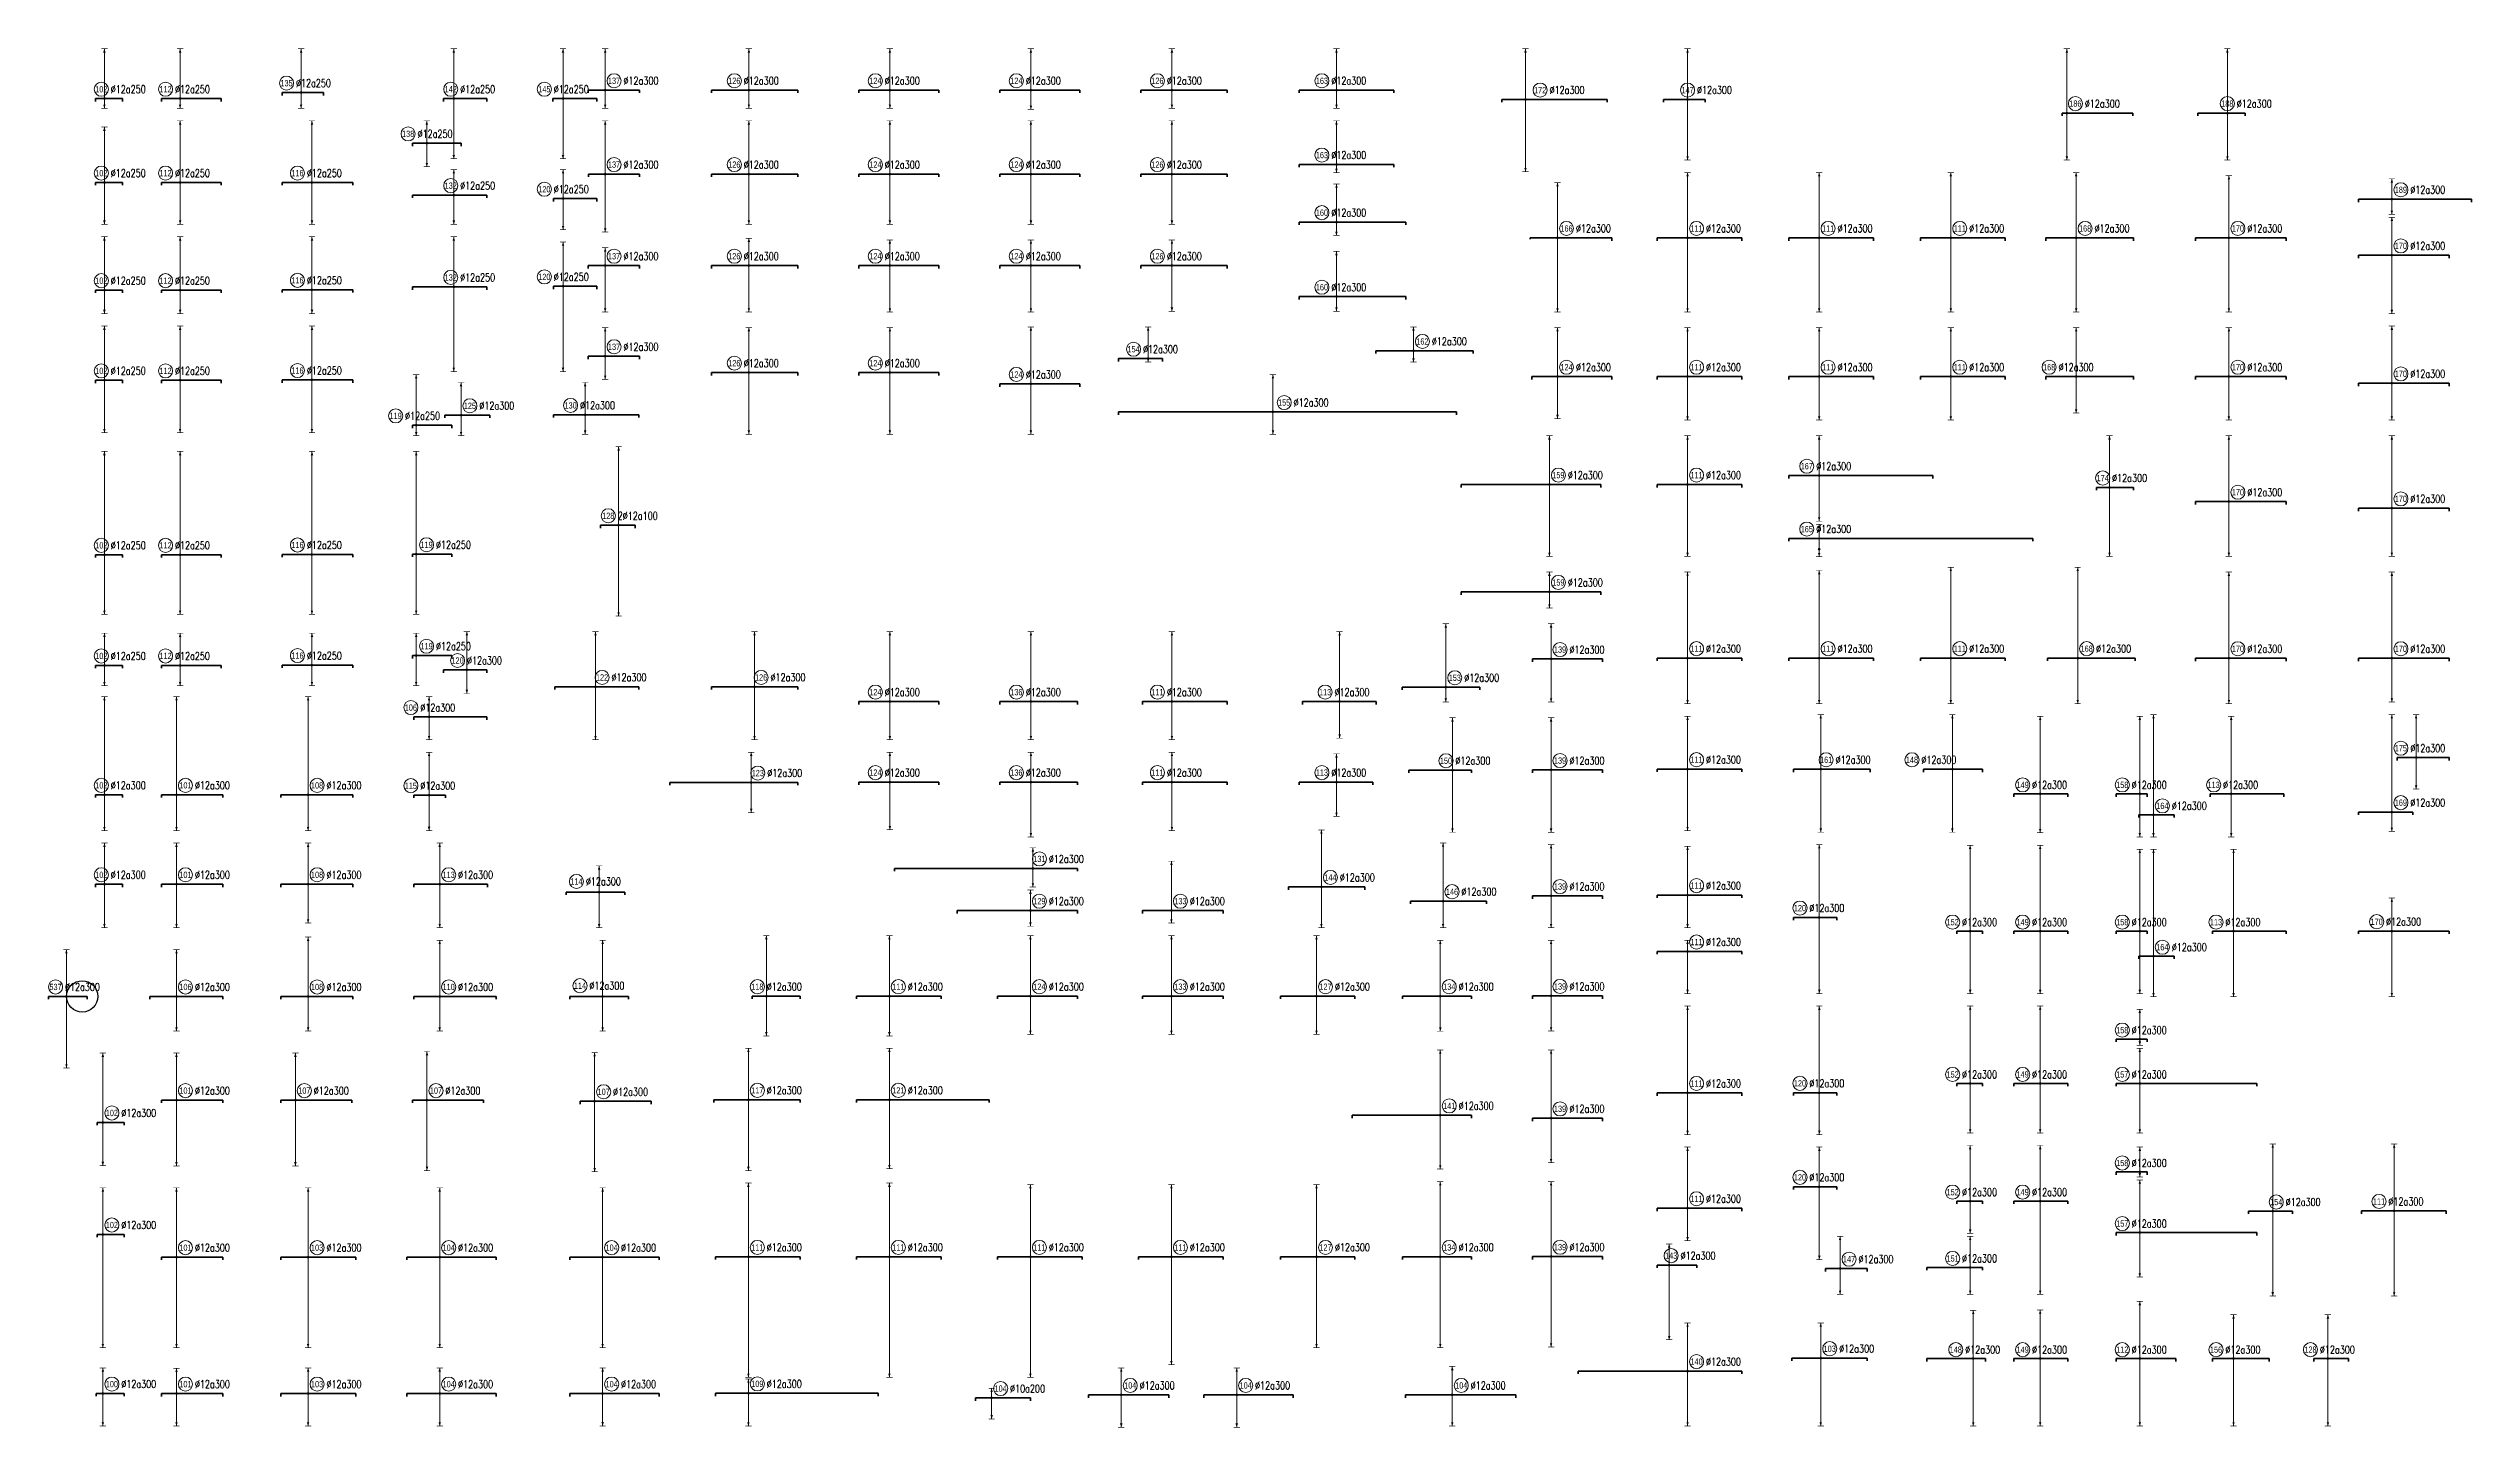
# Model space of a CAD drawing. Header units: millimetres. Extents: x -415354 to 883813, y -531490 to 486716.
# Drawn here: x 425 to 155072, y -117900 to -29880 of the extents above; entities that cross this region are included whole.
import ezdxf
from ezdxf.enums import TextEntityAlignment as Align

# ---------------------------------------------------------------- set-up
doc = ezdxf.new("R2010")
doc.units = ezdxf.units.MM
doc.header["$MEASUREMENT"] = 0
doc.layers.add('kata_Highlight', color=2, linetype='Continuous')
for name, color, linetype, lineweight in [('NDC_S_DIM', 1, 'Continuous', 15), ('NDC_S_REBAR', 4, 'Continuous', 35), ('NDC_S_VN TEXT', 7, 'Continuous', 20)]:
    doc.layers.add(name, color=color, linetype=linetype, lineweight=lineweight)
doc.styles.add('ARIAL', font='arial.ttf', dxfattribs={"width": 0.8})
doc.styles.add('NDC_EN TXT', font='romans.shx', dxfattribs={"width": 0.8})

# ---------------------------------------------------------------- blocks, each defined once
blk = doc.blocks.new('*U111')
h = blk.add_hatch(color=6)
edge = h.paths.add_edge_path()
edge.add_arc((-5.03, 0), 0.3, 0, 360)
at = {"layer": 'NDC_S_DIM', "color": 8}
for q in [(-5.03, 31.31), (-5.03, -11.44)]:
    blk.add_line((-5.03, 0), q, dxfattribs=at)
for points in [[(-6.03, 31.31, 0.2, 0.2, 0), (-4.03, 31.31, 0, 0, 0)], [(-6.03, -11.44, 0.2, 0.2, 0), (-4.03, -11.44, 0, 0, 0)]]:
    blk.add_lwpolyline(points, format="xyseb", dxfattribs=at)
at = {"layer": 'NDC_S_DIM', "color": 6}
blk.add_circle((-5.03, 0), 0.3, dxfattribs=at)
at = {"layer": 'NDC_S_DIM'}
blk.add_circle((-2.16, 3), 2.25, dxfattribs=at)
at = {"layer": 'NDC_S_DIM', "color": 8}
for points in [[(-5.43, 30.11), (-5.03, 31.31), (-4.63, 30.11)], [(-5.43, -10.24), (-5.03, -11.44), (-4.63, -10.24)]]:
    blk.add_solid(points, dxfattribs=at)
at = {"layer": 'NDC_S_REBAR'}
for p, q in [((0, 0), (-9.76, 0)), ((-9.76, 0), (-9.76, -0.9)), ((0, 0), (9.74, 0)), ((9.74, 0), (9.74, -0.9)), ((-9.76, -0.9), (-9.76, -0.9)), ((9.74, -0.9), (9.74, -0.9))]:
    blk.add_line(p, q, dxfattribs=at)
at = {"layer": 'NDC_S_VN TEXT', "style": 'ARIAL', "width": 0.8}
blk.add_attdef('KHT', text='', height=2, dxfattribs=at).set_placement((-2.16, 3), align=Align.MIDDLE_CENTER)
at = {"layer": 'NDC_S_VN TEXT', "color": 3, "style": 'NDC_EN TXT', "width": 0.75}
blk.add_attdef('DKT', (0.84, 1.75), '', height=2.5, dxfattribs=at)
blk = doc.blocks.new('*U109')
h = blk.add_hatch(color=6)
edge = h.paths.add_edge_path()
edge.add_arc((-5.03, 0), 0.3, 0, 360)
at = {"layer": 'NDC_S_DIM', "color": 8}
for q in [(-5.03, 13.12), (-5.03, -13.89)]:
    blk.add_line((-5.03, 0), q, dxfattribs=at)
for points in [[(-6.03, 13.12, 0.2, 0.2, 0), (-4.03, 13.12, 0, 0, 0)], [(-6.03, -13.89, 0.2, 0.2, 0), (-4.03, -13.89, 0, 0, 0)]]:
    blk.add_lwpolyline(points, format="xyseb", dxfattribs=at)
at = {"layer": 'NDC_S_DIM', "color": 6}
blk.add_circle((-5.03, 0), 0.3, dxfattribs=at)
at = {"layer": 'NDC_S_DIM'}
blk.add_circle((-2.16, 3), 2.25, dxfattribs=at)
at = {"layer": 'NDC_S_DIM', "color": 8}
for points in [[(-5.43, 11.92), (-5.03, 13.12), (-4.63, 11.92)], [(-5.43, -12.69), (-5.03, -13.89), (-4.63, -12.69)]]:
    blk.add_solid(points, dxfattribs=at)
at = {"layer": 'NDC_S_REBAR'}
for p, q in [((0, 0), (-9.76, 0)), ((-9.76, 0), (-9.76, -0.9)), ((0, 0), (9.74, 0)), ((9.74, 0), (9.74, -0.9)), ((-9.76, -0.9), (-9.76, -0.9)), ((9.74, -0.9), (9.74, -0.9))]:
    blk.add_line(p, q, dxfattribs=at)
at = {"layer": 'NDC_S_VN TEXT', "style": 'ARIAL', "width": 0.8}
blk.add_attdef('KHT', text='', height=2, dxfattribs=at).set_placement((-2.16, 3), align=Align.MIDDLE_CENTER)
at = {"layer": 'NDC_S_VN TEXT', "color": 3, "style": 'NDC_EN TXT', "width": 0.75}
blk.add_attdef('DKT', (0.84, 1.75), '', height=2.5, dxfattribs=at)
blk = doc.blocks.new('*U29')
h = blk.add_hatch(color=6)
edge = h.paths.add_edge_path()
edge.add_arc((-5.03, 0), 0.3, 0, 360)
at = {"layer": 'NDC_S_DIM', "color": 8}
for q in [(-5.03, 14.9), (-5.03, -22.85)]:
    blk.add_line((-5.03, 0), q, dxfattribs=at)
for points in [[(-6.03, 14.9, 0.2, 0.2, 0), (-4.03, 14.9, 0, 0, 0)], [(-6.03, -22.85, 0.2, 0.2, 0), (-4.03, -22.85, 0, 0, 0)]]:
    blk.add_lwpolyline(points, format="xyseb", dxfattribs=at)
at = {"layer": 'NDC_S_DIM'}
blk.add_circle((-8.51, 3), 2.25, dxfattribs=at)
at = {"layer": 'NDC_S_DIM', "color": 6}
blk.add_circle((-5.03, 0), 0.3, dxfattribs=at)
at = {"layer": 'NDC_S_DIM', "color": 8}
for points in [[(-5.43, 13.7), (-5.03, 14.9), (-4.63, 13.7)], [(-5.43, -21.65), (-5.03, -22.85), (-4.63, -21.65)]]:
    blk.add_solid(points, dxfattribs=at)
at = {"layer": 'NDC_S_REBAR'}
for p, q in [((0, 0), (-10.74, 0)), ((-10.74, 0), (-10.74, -0.9)), ((0, 0), (1.61, 0)), ((1.61, 0), (1.61, -0.9)), ((-10.74, -0.9), (-10.74, -0.9)), ((1.61, -0.9), (1.61, -0.9))]:
    blk.add_line(p, q, dxfattribs=at)
at = {"layer": 'NDC_S_VN TEXT', "style": 'ARIAL', "width": 0.8}
blk.add_attdef('KHT', text='', height=2, dxfattribs=at).set_placement((-8.51, 3), align=Align.MIDDLE_CENTER)
at = {"layer": 'NDC_S_VN TEXT', "color": 3, "style": 'NDC_EN TXT', "width": 0.75}
blk.add_attdef('DKT', (-5.51, 1.75), '', height=2.5, dxfattribs=at)
blk = doc.blocks.new('*U30')
h = blk.add_hatch(color=6)
edge = h.paths.add_edge_path()
edge.add_arc((-5.03, 0), 0.3, 0, 360)
at = {"layer": 'NDC_S_DIM', "color": 8}
for q in [(-5.03, 14.9), (-5.03, -11.1)]:
    blk.add_line((-5.03, 0), q, dxfattribs=at)
for points in [[(-6.03, 14.9, 0.2, 0.2, 0), (-4.03, 14.9, 0, 0, 0)], [(-6.03, -11.1, 0.2, 0.2, 0), (-4.03, -11.1, 0, 0, 0)]]:
    blk.add_lwpolyline(points, format="xyseb", dxfattribs=at)
at = {"layer": 'NDC_S_DIM', "color": 6}
blk.add_circle((-5.03, 0), 0.3, dxfattribs=at)
at = {"layer": 'NDC_S_DIM'}
blk.add_circle((-2.16, 3), 2.25, dxfattribs=at)
at = {"layer": 'NDC_S_DIM', "color": 8}
for points in [[(-5.43, 13.7), (-5.03, 14.9), (-4.63, 13.7)], [(-5.43, -9.9), (-5.03, -11.1), (-4.63, -9.9)]]:
    blk.add_solid(points, dxfattribs=at)
at = {"layer": 'NDC_S_REBAR'}
for p, q in [((0, 0), (-13.51, 0)), ((-13.51, 0), (-13.51, -0.9)), ((0, 0), (9.74, 0)), ((9.74, 0), (9.74, -0.9)), ((-13.51, -0.9), (-13.51, -0.9)), ((9.74, -0.9), (9.74, -0.9))]:
    blk.add_line(p, q, dxfattribs=at)
at = {"layer": 'NDC_S_VN TEXT', "style": 'ARIAL', "width": 0.8}
blk.add_attdef('KHT', text='', height=2, dxfattribs=at).set_placement((-2.16, 3), align=Align.MIDDLE_CENTER)
at = {"layer": 'NDC_S_VN TEXT', "color": 3, "style": 'NDC_EN TXT', "width": 0.75}
blk.add_attdef('DKT', (0.84, 1.75), '', height=2.5, dxfattribs=at)
blk = doc.blocks.new('*U22')
h = blk.add_hatch(color=6)
edge = h.paths.add_edge_path()
edge.add_arc((-5.03, 0), 0.3, 0, 360)
at = {"layer": 'NDC_S_DIM', "color": 8}
for q in [(-5.03, 14.98), (-5.03, -21.02)]:
    blk.add_line((-5.03, 0), q, dxfattribs=at)
for points in [[(-6.03, 14.98, 0.2, 0.2, 0), (-4.03, 14.98, 0, 0, 0)], [(-6.03, -21.02, 0.2, 0.2, 0), (-4.03, -21.02, 0, 0, 0)]]:
    blk.add_lwpolyline(points, format="xyseb", dxfattribs=at)
at = {"layer": 'NDC_S_DIM', "color": 6}
blk.add_circle((-5.03, 0), 0.3, dxfattribs=at)
at = {"layer": 'NDC_S_DIM'}
blk.add_circle((-2.16, 3), 2.25, dxfattribs=at)
at = {"layer": 'NDC_S_DIM', "color": 8}
for points in [[(-5.43, 13.78), (-5.03, 14.98), (-4.63, 13.78)], [(-5.43, -19.82), (-5.03, -21.02), (-4.63, -19.82)]]:
    blk.add_solid(points, dxfattribs=at)
at = {"layer": 'NDC_S_REBAR'}
for p, q in [((0, 0), (-9.76, 0)), ((-9.76, 0), (-9.76, -0.9)), ((0, 0), (9.74, 0)), ((9.74, 0), (9.74, -0.9)), ((-9.76, -0.9), (-9.76, -0.9)), ((9.74, -0.9), (9.74, -0.9))]:
    blk.add_line(p, q, dxfattribs=at)
at = {"layer": 'NDC_S_VN TEXT', "style": 'ARIAL', "width": 0.8}
blk.add_attdef('KHT', text='', height=2, dxfattribs=at).set_placement((-2.16, 3), align=Align.MIDDLE_CENTER)
at = {"layer": 'NDC_S_VN TEXT', "color": 3, "style": 'NDC_EN TXT', "width": 0.75}
blk.add_attdef('DKT', (0.84, 1.75), '', height=2.5, dxfattribs=at)
blk = doc.blocks.new('*U14')
h = blk.add_hatch(color=6)
edge = h.paths.add_edge_path()
edge.add_arc((-5.03, 0), 0.3, 0, 360)
at = {"layer": 'NDC_S_DIM', "color": 8}
for q in [(-5.03, 22.11), (-5.03, -13.79)]:
    blk.add_line((-5.03, 0), q, dxfattribs=at)
for points in [[(-6.03, 22.11, 0.2, 0.2, 0), (-4.03, 22.11, 0, 0, 0)], [(-6.03, -13.79, 0.2, 0.2, 0), (-4.03, -13.79, 0, 0, 0)]]:
    blk.add_lwpolyline(points, format="xyseb", dxfattribs=at)
at = {"layer": 'NDC_S_DIM', "color": 6}
blk.add_circle((-5.03, 0), 0.3, dxfattribs=at)
at = {"layer": 'NDC_S_DIM'}
blk.add_circle((-2.16, 3), 2.25, dxfattribs=at)
at = {"layer": 'NDC_S_DIM', "color": 8}
for points in [[(-5.43, 20.91), (-5.03, 22.11), (-4.63, 20.91)], [(-5.43, -12.59), (-5.03, -13.79), (-4.63, -12.59)]]:
    blk.add_solid(points, dxfattribs=at)
at = {"layer": 'NDC_S_REBAR'}
for p, q in [((0, 0), (-6.86, 0)), ((-6.86, 0), (-6.86, -0.9)), ((0, 0), (1.74, 0)), ((1.74, 0), (1.74, -0.9)), ((-6.86, -0.9), (-6.86, -0.9)), ((1.74, -0.9), (1.74, -0.9))]:
    blk.add_line(p, q, dxfattribs=at)
at = {"layer": 'NDC_S_VN TEXT', "style": 'ARIAL', "width": 0.8}
blk.add_attdef('KHT', text='', height=2, dxfattribs=at).set_placement((-2.16, 3), align=Align.MIDDLE_CENTER)
at = {"layer": 'NDC_S_VN TEXT', "color": 3, "style": 'NDC_EN TXT', "width": 0.75}
blk.add_attdef('DKT', (0.84, 1.75), '', height=2.5, dxfattribs=at)
blk = doc.blocks.new('*U15')
h = blk.add_hatch(color=6)
edge = h.paths.add_edge_path()
edge.add_arc((-5.03, 0), 0.3, 0, 360)
at = {"layer": 'NDC_S_DIM', "color": 8}
for q in [(-5.03, 14.86), (-5.03, -36.14)]:
    blk.add_line((-5.03, 0), q, dxfattribs=at)
for points in [[(-6.03, 14.86, 0.2, 0.2, 0), (-4.03, 14.86, 0, 0, 0)], [(-6.03, -36.14, 0.2, 0.2, 0), (-4.03, -36.14, 0, 0, 0)]]:
    blk.add_lwpolyline(points, format="xyseb", dxfattribs=at)
at = {"layer": 'NDC_S_DIM', "color": 6}
blk.add_circle((-5.03, 0), 0.3, dxfattribs=at)
at = {"layer": 'NDC_S_DIM'}
blk.add_circle((-2.16, 3), 2.25, dxfattribs=at)
at = {"layer": 'NDC_S_DIM', "color": 8}
for points in [[(-5.43, 13.66), (-5.03, 14.86), (-4.63, 13.66)], [(-5.43, -34.94), (-5.03, -36.14), (-4.63, -34.94)]]:
    blk.add_solid(points, dxfattribs=at)
at = {"layer": 'NDC_S_REBAR'}
for p, q in [((0, 0), (-6.86, 0)), ((-6.86, 0), (-6.86, -0.9)), ((0, 0), (1.74, 0)), ((1.74, 0), (1.74, -0.9)), ((-6.86, -0.9), (-6.86, -0.9)), ((1.74, -0.9), (1.74, -0.9))]:
    blk.add_line(p, q, dxfattribs=at)
at = {"layer": 'NDC_S_VN TEXT', "style": 'ARIAL', "width": 0.8}
blk.add_attdef('KHT', text='', height=2, dxfattribs=at).set_placement((-2.16, 3), align=Align.MIDDLE_CENTER)
at = {"layer": 'NDC_S_VN TEXT', "color": 3, "style": 'NDC_EN TXT', "width": 0.75}
blk.add_attdef('DKT', (0.84, 1.75), '', height=2.5, dxfattribs=at)
blk = doc.blocks.new('*U63')
h = blk.add_hatch(color=6)
edge = h.paths.add_edge_path()
edge.add_arc((-5.03, 0), 0.3, 0, 360)
at = {"layer": 'NDC_S_DIM', "color": 8}
for q in [(-5.03, 22.1), (-5.03, -28.9)]:
    blk.add_line((-5.03, 0), q, dxfattribs=at)
for points in [[(-6.03, 22.1, 0.2, 0.2, 0), (-4.03, 22.1, 0, 0, 0)], [(-6.03, -28.9, 0.2, 0.2, 0), (-4.03, -28.9, 0, 0, 0)]]:
    blk.add_lwpolyline(points, format="xyseb", dxfattribs=at)
at = {"layer": 'NDC_S_DIM', "color": 6}
blk.add_circle((-5.03, 0), 0.3, dxfattribs=at)
at = {"layer": 'NDC_S_DIM'}
blk.add_circle((-2.16, 3), 2.25, dxfattribs=at)
at = {"layer": 'NDC_S_DIM', "color": 8}
for points in [[(-5.43, 20.9), (-5.03, 22.1), (-4.63, 20.9)], [(-5.43, -27.7), (-5.03, -28.9), (-4.63, -27.7)]]:
    blk.add_solid(points, dxfattribs=at)
at = {"layer": 'NDC_S_REBAR'}
for p, q in [((0, 0), (-9.76, 0)), ((-9.76, 0), (-9.76, -0.9)), ((0, 0), (9.74, 0)), ((9.74, 0), (9.74, -0.9)), ((-9.76, -0.9), (-9.76, -0.9)), ((9.74, -0.9), (9.74, -0.9))]:
    blk.add_line(p, q, dxfattribs=at)
at = {"layer": 'NDC_S_VN TEXT', "style": 'ARIAL', "width": 0.8}
blk.add_attdef('KHT', text='', height=2, dxfattribs=at).set_placement((-2.16, 3), align=Align.MIDDLE_CENTER)
at = {"layer": 'NDC_S_VN TEXT', "color": 3, "style": 'NDC_EN TXT', "width": 0.75}
blk.add_attdef('DKT', (0.84, 1.75), '', height=2.5, dxfattribs=at)
blk = doc.blocks.new('*U49')
h = blk.add_hatch(color=6)
edge = h.paths.add_edge_path()
edge.add_arc((-5.03, 0), 0.3, 0, 360)
at = {"layer": 'NDC_S_DIM', "color": 8}
for q in [(-5.03, 8.17), (-5.03, -10.37)]:
    blk.add_line((-5.03, 0), q, dxfattribs=at)
for points in [[(-6.03, 8.17, 0.2, 0.2, 0), (-4.03, 8.17, 0, 0, 0)], [(-6.03, -10.37, 0.2, 0.2, 0), (-4.03, -10.37, 0, 0, 0)]]:
    blk.add_lwpolyline(points, format="xyseb", dxfattribs=at)
at = {"layer": 'NDC_S_DIM', "color": 6}
blk.add_circle((-5.03, 0), 0.3, dxfattribs=at)
at = {"layer": 'NDC_S_DIM'}
blk.add_circle((-2.16, 3), 2.25, dxfattribs=at)
at = {"layer": 'NDC_S_DIM', "color": 8}
for points in [[(-5.43, 6.97), (-5.03, 8.17), (-4.63, 6.97)], [(-5.43, -9.17), (-5.03, -10.37), (-4.63, -9.17)]]:
    blk.add_solid(points, dxfattribs=at)
at = {"layer": 'NDC_S_REBAR'}
for p, q in [((0, 0), (-7.11, 0)), ((-7.11, 0), (-7.11, -0.9)), ((0, 0), (1.74, 0)), ((1.74, 0), (1.74, -0.9)), ((-7.11, -0.9), (-7.11, -0.9)), ((1.74, -0.9), (1.74, -0.9))]:
    blk.add_line(p, q, dxfattribs=at)
at = {"layer": 'NDC_S_VN TEXT', "style": 'ARIAL', "width": 0.8}
blk.add_attdef('KHT', text='', height=2, dxfattribs=at).set_placement((-2.16, 3), align=Align.MIDDLE_CENTER)
at = {"layer": 'NDC_S_VN TEXT', "color": 3, "style": 'NDC_EN TXT', "width": 0.75}
blk.add_attdef('DKT', (0.84, 1.75), '', height=2.5, dxfattribs=at)
blk = doc.blocks.new('*U50')
h = blk.add_hatch(color=6)
edge = h.paths.add_edge_path()
edge.add_arc((-5.03, 0), 0.3, 0, 360)
at = {"layer": 'NDC_S_DIM', "color": 8}
for q in [(-5.03, 8.06), (-5.03, -10.34)]:
    blk.add_line((-5.03, 0), q, dxfattribs=at)
for points in [[(-6.03, 8.06, 0.2, 0.2, 0), (-4.03, 8.06, 0, 0, 0)], [(-6.03, -10.34, 0.2, 0.2, 0), (-4.03, -10.34, 0, 0, 0)]]:
    blk.add_lwpolyline(points, format="xyseb", dxfattribs=at)
at = {"layer": 'NDC_S_DIM', "color": 6}
blk.add_circle((-5.03, 0), 0.3, dxfattribs=at)
at = {"layer": 'NDC_S_DIM'}
blk.add_circle((-2.16, 3), 2.25, dxfattribs=at)
at = {"layer": 'NDC_S_DIM', "color": 8}
for points in [[(-5.43, 6.86), (-5.03, 8.06), (-4.63, 6.86)], [(-5.43, -9.14), (-5.03, -10.34), (-4.63, -9.14)]]:
    blk.add_solid(points, dxfattribs=at)
at = {"layer": 'NDC_S_REBAR'}
for p, q in [((0, 0), (-9.76, 0)), ((-9.76, 0), (-9.76, -0.9)), ((0, 0), (9.74, 0)), ((9.74, 0), (9.74, -0.9)), ((-9.76, -0.9), (-9.76, -0.9)), ((9.74, -0.9), (9.74, -0.9))]:
    blk.add_line(p, q, dxfattribs=at)
at = {"layer": 'NDC_S_VN TEXT', "style": 'ARIAL', "width": 0.8}
blk.add_attdef('KHT', text='', height=2, dxfattribs=at).set_placement((-2.16, 3), align=Align.MIDDLE_CENTER)
at = {"layer": 'NDC_S_VN TEXT', "color": 3, "style": 'NDC_EN TXT', "width": 0.75}
blk.add_attdef('DKT', (0.84, 1.75), '', height=2.5, dxfattribs=at)
blk = doc.blocks.new('*U188')
h = blk.add_hatch(color=6)
edge = h.paths.add_edge_path()
edge.add_arc((-5.03, 0), 0.3, 0, 360)
at = {"layer": 'NDC_S_DIM', "color": 8}
for q in [(-5.03, 15.91), (-5.03, -3.09)]:
    blk.add_line((-5.03, 0), q, dxfattribs=at)
for points in [[(-6.03, 15.91, 0.2, 0.2, 0), (-4.03, 15.91, 0, 0, 0)], [(-6.03, -3.09, 0.2, 0.2, 0), (-4.03, -3.09, 0, 0, 0)]]:
    blk.add_lwpolyline(points, format="xyseb", dxfattribs=at)
at = {"layer": 'NDC_S_DIM'}
blk.add_circle((-6.01, 3), 2.25, dxfattribs=at)
at = {"layer": 'NDC_S_DIM', "color": 6}
blk.add_circle((-5.03, 0), 0.3, dxfattribs=at)
at = {"layer": 'NDC_S_DIM', "color": 8}
for points in [[(-5.43, 14.71), (-5.03, 15.91), (-4.63, 14.71)], [(-5.43, -1.89), (-5.03, -3.09), (-4.63, -1.89)]]:
    blk.add_solid(points, dxfattribs=at)
at = {"layer": 'NDC_S_REBAR'}
for p, q in [((0, 0), (-7.86, 0)), ((-7.86, 0), (-7.86, -0.9)), ((0, 0), (0.74, 0)), ((0.74, 0), (0.74, -0.9)), ((-7.86, -0.9), (-7.86, -0.9)), ((0.74, -0.9), (0.74, -0.9))]:
    blk.add_line(p, q, dxfattribs=at)
at = {"layer": 'NDC_S_VN TEXT', "style": 'ARIAL', "width": 0.8}
blk.add_attdef('KHT', text='', height=2, dxfattribs=at).set_placement((-6.01, 3), align=Align.MIDDLE_CENTER)
at = {"layer": 'NDC_S_VN TEXT', "color": 3, "style": 'NDC_EN TXT', "width": 0.75}
blk.add_attdef('DKT', (-3.01, 1.75), '', height=2.5, dxfattribs=at)
blk = doc.blocks.new('*U187')
h = blk.add_hatch(color=6)
edge = h.paths.add_edge_path()
edge.add_arc((-1.37, 0), 0.3, 0, 360)
at = {"layer": 'NDC_S_DIM', "color": 8}
for q in [(-1.37, 15.91), (-1.37, -3.09)]:
    blk.add_line((-1.37, 0), q, dxfattribs=at)
for points in [[(-2.37, 15.91, 0.2, 0.2, 0), (-0.37, 15.91, 0, 0, 0)], [(-2.37, -3.09, 0.2, 0.2, 0), (-0.37, -3.09, 0, 0, 0)]]:
    blk.add_lwpolyline(points, format="xyseb", dxfattribs=at)
at = {"layer": 'NDC_S_DIM'}
blk.add_circle((-6.01, 3), 2.25, dxfattribs=at)
at = {"layer": 'NDC_S_DIM', "color": 6}
blk.add_circle((-1.37, 0), 0.3, dxfattribs=at)
at = {"layer": 'NDC_S_DIM', "color": 8}
for points in [[(-1.77, 14.71), (-1.37, 15.91), (-0.97, 14.71)], [(-1.77, -1.89), (-1.37, -3.09), (-0.97, -1.89)]]:
    blk.add_solid(points, dxfattribs=at)
at = {"layer": 'NDC_S_REBAR'}
for p, q in [((0, 0), (-7.25, 0)), ((-7.25, 0), (-7.25, -0.9)), ((0, 0), (11.75, 0)), ((11.75, 0), (11.75, -0.9)), ((-7.25, -0.9), (-7.25, -0.9)), ((11.75, -0.9), (11.75, -0.9))]:
    blk.add_line(p, q, dxfattribs=at)
at = {"layer": 'NDC_S_VN TEXT', "style": 'ARIAL', "width": 0.8}
blk.add_attdef('KHT', text='', height=2, dxfattribs=at).set_placement((-6.01, 3), align=Align.MIDDLE_CENTER)
at = {"layer": 'NDC_S_VN TEXT', "color": 3, "style": 'NDC_EN TXT', "width": 0.75}
blk.add_attdef('DKT', (-3.01, 1.75), '', height=2.5, dxfattribs=at)
blk = doc.blocks.new('*U199')
h = blk.add_hatch(color=6)
edge = h.paths.add_edge_path()
edge.add_arc((-5.03, 0), 0.3, 0, 360)
at = {"layer": 'NDC_S_DIM', "color": 8}
for q in [(-5.03, 17.68), (-5.03, -13.32)]:
    blk.add_line((-5.03, 0), q, dxfattribs=at)
for points in [[(-6.03, 17.68, 0.2, 0.2, 0), (-4.03, 17.68, 0, 0, 0)], [(-6.03, -13.32, 0.2, 0.2, 0), (-4.03, -13.32, 0, 0, 0)]]:
    blk.add_lwpolyline(points, format="xyseb", dxfattribs=at)
at = {"layer": 'NDC_S_DIM'}
blk.add_circle((-6.01, 3), 2.25, dxfattribs=at)
at = {"layer": 'NDC_S_DIM', "color": 6}
blk.add_circle((-5.03, 0), 0.3, dxfattribs=at)
at = {"layer": 'NDC_S_DIM', "color": 8}
for points in [[(-5.43, 16.48), (-5.03, 17.68), (-4.63, 16.48)], [(-5.43, -12.12), (-5.03, -13.32), (-4.63, -12.12)]]:
    blk.add_solid(points, dxfattribs=at)
at = {"layer": 'NDC_S_REBAR'}
for p, q in [((0, 0), (-7.86, 0)), ((-7.86, 0), (-7.86, -0.9)), ((0, 0), (0.74, 0)), ((0.74, 0), (0.74, -0.9)), ((-7.86, -0.9), (-7.86, -0.9)), ((0.74, -0.9), (0.74, -0.9))]:
    blk.add_line(p, q, dxfattribs=at)
at = {"layer": 'NDC_S_VN TEXT', "style": 'ARIAL', "width": 0.8}
blk.add_attdef('KHT', text='', height=2, dxfattribs=at).set_placement((-6.01, 3), align=Align.MIDDLE_CENTER)
at = {"layer": 'NDC_S_VN TEXT', "color": 3, "style": 'NDC_EN TXT', "width": 0.75}
blk.add_attdef('DKT', (-3.01, 1.75), '', height=2.5, dxfattribs=at)
blk = doc.blocks.new('*U201')
h = blk.add_hatch(color=6)
edge = h.paths.add_edge_path()
edge.add_arc((-1.37, 0), 0.3, 0, 360)
at = {"layer": 'NDC_S_DIM', "color": 8}
for q in [(-1.37, 19.68), (-1.37, -13.32)]:
    blk.add_line((-1.37, 0), q, dxfattribs=at)
for points in [[(-2.37, 19.68, 0.2, 0.2, 0), (-0.37, 19.68, 0, 0, 0)], [(-2.37, -13.32, 0.2, 0.2, 0), (-0.37, -13.32, 0, 0, 0)]]:
    blk.add_lwpolyline(points, format="xyseb", dxfattribs=at)
at = {"layer": 'NDC_S_DIM'}
blk.add_circle((-6.01, 3), 2.25, dxfattribs=at)
at = {"layer": 'NDC_S_DIM', "color": 6}
blk.add_circle((-1.37, 0), 0.3, dxfattribs=at)
at = {"layer": 'NDC_S_DIM', "color": 8}
for points in [[(-1.77, 18.48), (-1.37, 19.68), (-0.97, 18.48)], [(-1.77, -12.12), (-1.37, -13.32), (-0.97, -12.12)]]:
    blk.add_solid(points, dxfattribs=at)
at = {"layer": 'NDC_S_REBAR'}
for p, q in [((0, 0), (-7.25, 0)), ((-7.25, 0), (-7.25, -0.9)), ((0, 0), (11.75, 0)), ((11.75, 0), (11.75, -0.9)), ((-7.25, -0.9), (-7.25, -0.9)), ((11.75, -0.9), (11.75, -0.9))]:
    blk.add_line(p, q, dxfattribs=at)
at = {"layer": 'NDC_S_VN TEXT', "style": 'ARIAL', "width": 0.8}
blk.add_attdef('KHT', text='', height=2, dxfattribs=at).set_placement((-6.01, 3), align=Align.MIDDLE_CENTER)
at = {"layer": 'NDC_S_VN TEXT', "color": 3, "style": 'NDC_EN TXT', "width": 0.75}
blk.add_attdef('DKT', (-3.01, 1.75), '', height=2.5, dxfattribs=at)
blk = doc.blocks.new('*U216')
h = blk.add_hatch(color=6)
edge = h.paths.add_edge_path()
edge.add_arc((-5.03, 0), 0.3, 0, 360)
at = {"layer": 'NDC_S_DIM', "color": 8}
for q in [(-5.03, 17.01), (-5.03, -7.49)]:
    blk.add_line((-5.03, 0), q, dxfattribs=at)
for points in [[(-6.03, 17.01, 0.2, 0.2, 0), (-4.03, 17.01, 0, 0, 0)], [(-6.03, -7.49, 0.2, 0.2, 0), (-4.03, -7.49, 0, 0, 0)]]:
    blk.add_lwpolyline(points, format="xyseb", dxfattribs=at)
at = {"layer": 'NDC_S_DIM'}
blk.add_circle((-6.01, 3), 2.25, dxfattribs=at)
at = {"layer": 'NDC_S_DIM', "color": 6}
blk.add_circle((-5.03, 0), 0.3, dxfattribs=at)
at = {"layer": 'NDC_S_DIM', "color": 8}
for points in [[(-5.43, 15.81), (-5.03, 17.01), (-4.63, 15.81)], [(-5.43, -6.29), (-5.03, -7.49), (-4.63, -6.29)]]:
    blk.add_solid(points, dxfattribs=at)
at = {"layer": 'NDC_S_REBAR'}
for p, q in [((0, 0), (-7.86, 0)), ((-7.86, 0), (-7.86, -0.9)), ((0, 0), (0.74, 0)), ((0.74, 0), (0.74, -0.9)), ((-7.86, -0.9), (-7.86, -0.9)), ((0.74, -0.9), (0.74, -0.9))]:
    blk.add_line(p, q, dxfattribs=at)
at = {"layer": 'NDC_S_VN TEXT', "style": 'ARIAL', "width": 0.8}
blk.add_attdef('KHT', text='', height=2, dxfattribs=at).set_placement((-6.01, 3), align=Align.MIDDLE_CENTER)
at = {"layer": 'NDC_S_VN TEXT', "color": 3, "style": 'NDC_EN TXT', "width": 0.75}
blk.add_attdef('DKT', (-3.01, 1.75), '', height=2.5, dxfattribs=at)
blk = doc.blocks.new('*U217')
h = blk.add_hatch(color=6)
edge = h.paths.add_edge_path()
edge.add_arc((-1.37, 0), 0.3, 0, 360)
at = {"layer": 'NDC_S_DIM', "color": 8}
for q in [(-1.37, 17.01), (-1.37, -7.49)]:
    blk.add_line((-1.37, 0), q, dxfattribs=at)
for points in [[(-2.37, 17.01, 0.2, 0.2, 0), (-0.37, 17.01, 0, 0, 0)], [(-2.37, -7.49, 0.2, 0.2, 0), (-0.37, -7.49, 0, 0, 0)]]:
    blk.add_lwpolyline(points, format="xyseb", dxfattribs=at)
at = {"layer": 'NDC_S_DIM'}
blk.add_circle((-6.01, 3), 2.25, dxfattribs=at)
at = {"layer": 'NDC_S_DIM', "color": 6}
blk.add_circle((-1.37, 0), 0.3, dxfattribs=at)
at = {"layer": 'NDC_S_DIM', "color": 8}
for points in [[(-1.77, 15.81), (-1.37, 17.01), (-0.97, 15.81)], [(-1.77, -6.29), (-1.37, -7.49), (-0.97, -6.29)]]:
    blk.add_solid(points, dxfattribs=at)
at = {"layer": 'NDC_S_REBAR'}
for p, q in [((0, 0), (-7.25, 0)), ((-7.25, 0), (-7.25, -0.9)), ((0, 0), (11.75, 0)), ((11.75, 0), (11.75, -0.9)), ((-7.25, -0.9), (-7.25, -0.9)), ((11.75, -0.9), (11.75, -0.9))]:
    blk.add_line(p, q, dxfattribs=at)
at = {"layer": 'NDC_S_VN TEXT', "style": 'ARIAL', "width": 0.8}
blk.add_attdef('KHT', text='', height=2, dxfattribs=at).set_placement((-6.01, 3), align=Align.MIDDLE_CENTER)
at = {"layer": 'NDC_S_VN TEXT', "color": 3, "style": 'NDC_EN TXT', "width": 0.75}
blk.add_attdef('DKT', (-3.01, 1.75), '', height=2.5, dxfattribs=at)
blk = doc.blocks.new('*U223')
h = blk.add_hatch(color=6)
edge = h.paths.add_edge_path()
edge.add_arc((-5.03, 0), 0.3, 0, 360)
at = {"layer": 'NDC_S_DIM', "color": 8}
for q in [(-5.03, 17.29), (-5.03, -16.71)]:
    blk.add_line((-5.03, 0), q, dxfattribs=at)
for points in [[(-6.03, 17.29, 0.2, 0.2, 0), (-4.03, 17.29, 0, 0, 0)], [(-6.03, -16.71, 0.2, 0.2, 0), (-4.03, -16.71, 0, 0, 0)]]:
    blk.add_lwpolyline(points, format="xyseb", dxfattribs=at)
at = {"layer": 'NDC_S_DIM'}
blk.add_circle((-6.01, 3), 2.25, dxfattribs=at)
at = {"layer": 'NDC_S_DIM', "color": 6}
blk.add_circle((-5.03, 0), 0.3, dxfattribs=at)
at = {"layer": 'NDC_S_DIM', "color": 8}
for points in [[(-5.43, 16.09), (-5.03, 17.29), (-4.63, 16.09)], [(-5.43, -15.51), (-5.03, -16.71), (-4.63, -15.51)]]:
    blk.add_solid(points, dxfattribs=at)
at = {"layer": 'NDC_S_REBAR'}
for p, q in [((0, 0), (-7.86, 0)), ((-7.86, 0), (-7.86, -0.9)), ((0, 0), (0.74, 0)), ((0.74, 0), (0.74, -0.9)), ((-7.86, -0.9), (-7.86, -0.9)), ((0.74, -0.9), (0.74, -0.9))]:
    blk.add_line(p, q, dxfattribs=at)
at = {"layer": 'NDC_S_VN TEXT', "style": 'ARIAL', "width": 0.8}
blk.add_attdef('KHT', text='', height=2, dxfattribs=at).set_placement((-6.01, 3), align=Align.MIDDLE_CENTER)
at = {"layer": 'NDC_S_VN TEXT', "color": 3, "style": 'NDC_EN TXT', "width": 0.75}
blk.add_attdef('DKT', (-3.01, 1.75), '', height=2.5, dxfattribs=at)
blk = doc.blocks.new('*U224')
h = blk.add_hatch(color=6)
edge = h.paths.add_edge_path()
edge.add_arc((-1.37, 0), 0.3, 0, 360)
at = {"layer": 'NDC_S_DIM', "color": 8}
for q in [(-1.37, 17.29), (-1.37, -16.71)]:
    blk.add_line((-1.37, 0), q, dxfattribs=at)
for points in [[(-2.37, 17.29, 0.2, 0.2, 0), (-0.37, 17.29, 0, 0, 0)], [(-2.37, -16.71, 0.2, 0.2, 0), (-0.37, -16.71, 0, 0, 0)]]:
    blk.add_lwpolyline(points, format="xyseb", dxfattribs=at)
at = {"layer": 'NDC_S_DIM'}
blk.add_circle((-6.01, 3), 2.25, dxfattribs=at)
at = {"layer": 'NDC_S_DIM', "color": 6}
blk.add_circle((-1.37, 0), 0.3, dxfattribs=at)
at = {"layer": 'NDC_S_DIM', "color": 8}
for points in [[(-1.77, 16.09), (-1.37, 17.29), (-0.97, 16.09)], [(-1.77, -15.51), (-1.37, -16.71), (-0.97, -15.51)]]:
    blk.add_solid(points, dxfattribs=at)
at = {"layer": 'NDC_S_REBAR'}
for p, q in [((0, 0), (-7.25, 0)), ((-7.25, 0), (-7.25, -0.9)), ((0, 0), (11.75, 0)), ((11.75, 0), (11.75, -0.9)), ((-7.25, -0.9), (-7.25, -0.9)), ((11.75, -0.9), (11.75, -0.9))]:
    blk.add_line(p, q, dxfattribs=at)
at = {"layer": 'NDC_S_VN TEXT', "style": 'ARIAL', "width": 0.8}
blk.add_attdef('KHT', text='', height=2, dxfattribs=at).set_placement((-6.01, 3), align=Align.MIDDLE_CENTER)
at = {"layer": 'NDC_S_VN TEXT', "color": 3, "style": 'NDC_EN TXT', "width": 0.75}
blk.add_attdef('DKT', (-3.01, 1.75), '', height=2.5, dxfattribs=at)
blk = doc.blocks.new('*U230')
h = blk.add_hatch(color=6)
edge = h.paths.add_edge_path()
edge.add_arc((-5.03, 0), 0.3, 0, 360)
at = {"layer": 'NDC_S_DIM', "color": 8}
for q in [(-5.03, 32.97), (-5.03, -19.03)]:
    blk.add_line((-5.03, 0), q, dxfattribs=at)
for points in [[(-6.03, 32.97, 0.2, 0.2, 0), (-4.03, 32.97, 0, 0, 0)], [(-6.03, -19.03, 0.2, 0.2, 0), (-4.03, -19.03, 0, 0, 0)]]:
    blk.add_lwpolyline(points, format="xyseb", dxfattribs=at)
at = {"layer": 'NDC_S_DIM'}
blk.add_circle((-6.01, 3), 2.25, dxfattribs=at)
at = {"layer": 'NDC_S_DIM', "color": 6}
blk.add_circle((-5.03, 0), 0.3, dxfattribs=at)
at = {"layer": 'NDC_S_DIM', "color": 8}
for points in [[(-5.43, 31.77), (-5.03, 32.97), (-4.63, 31.77)], [(-5.43, -17.83), (-5.03, -19.03), (-4.63, -17.83)]]:
    blk.add_solid(points, dxfattribs=at)
at = {"layer": 'NDC_S_REBAR'}
for p, q in [((0, 0), (-7.86, 0)), ((-7.86, 0), (-7.86, -0.9)), ((0, 0), (0.74, 0)), ((0.74, 0), (0.74, -0.9)), ((-7.86, -0.9), (-7.86, -0.9)), ((0.74, -0.9), (0.74, -0.9))]:
    blk.add_line(p, q, dxfattribs=at)
at = {"layer": 'NDC_S_VN TEXT', "style": 'ARIAL', "width": 0.8}
blk.add_attdef('KHT', text='', height=2, dxfattribs=at).set_placement((-6.01, 3), align=Align.MIDDLE_CENTER)
at = {"layer": 'NDC_S_VN TEXT', "color": 3, "style": 'NDC_EN TXT', "width": 0.75}
blk.add_attdef('DKT', (-3.01, 1.75), '', height=2.5, dxfattribs=at)
blk = doc.blocks.new('*U229')
h = blk.add_hatch(color=6)
edge = h.paths.add_edge_path()
edge.add_arc((-1.37, 0), 0.3, 0, 360)
at = {"layer": 'NDC_S_DIM', "color": 8}
for q in [(-1.37, 32.97), (-1.37, -19.03)]:
    blk.add_line((-1.37, 0), q, dxfattribs=at)
for points in [[(-2.37, 32.97, 0.2, 0.2, 0), (-0.37, 32.97, 0, 0, 0)], [(-2.37, -19.03, 0.2, 0.2, 0), (-0.37, -19.03, 0, 0, 0)]]:
    blk.add_lwpolyline(points, format="xyseb", dxfattribs=at)
at = {"layer": 'NDC_S_DIM'}
blk.add_circle((-6.01, 3), 2.25, dxfattribs=at)
at = {"layer": 'NDC_S_DIM', "color": 6}
blk.add_circle((-1.37, 0), 0.3, dxfattribs=at)
at = {"layer": 'NDC_S_DIM', "color": 8}
for points in [[(-1.77, 31.77), (-1.37, 32.97), (-0.97, 31.77)], [(-1.77, -17.83), (-1.37, -19.03), (-0.97, -17.83)]]:
    blk.add_solid(points, dxfattribs=at)
at = {"layer": 'NDC_S_REBAR'}
for p, q in [((0, 0), (-7.25, 0)), ((-7.25, 0), (-7.25, -0.9)), ((0, 0), (11.75, 0)), ((11.75, 0), (11.75, -0.9)), ((-7.25, -0.9), (-7.25, -0.9)), ((11.75, -0.9), (11.75, -0.9))]:
    blk.add_line(p, q, dxfattribs=at)
at = {"layer": 'NDC_S_VN TEXT', "style": 'ARIAL', "width": 0.8}
blk.add_attdef('KHT', text='', height=2, dxfattribs=at).set_placement((-6.01, 3), align=Align.MIDDLE_CENTER)
at = {"layer": 'NDC_S_VN TEXT', "color": 3, "style": 'NDC_EN TXT', "width": 0.75}
blk.add_attdef('DKT', (-3.01, 1.75), '', height=2.5, dxfattribs=at)
blk = doc.blocks.new('*U231')
h = blk.add_hatch(color=6)
edge = h.paths.add_edge_path()
edge.add_arc((-5.03, 0), 0.3, 0, 360)
at = {"layer": 'NDC_S_DIM', "color": 8}
for q in [(-5.03, 10.27), (-5.03, -6.48)]:
    blk.add_line((-5.03, 0), q, dxfattribs=at)
for points in [[(-6.03, 10.27, 0.2, 0.2, 0), (-4.03, 10.27, 0, 0, 0)], [(-6.03, -6.48, 0.2, 0.2, 0), (-4.03, -6.48, 0, 0, 0)]]:
    blk.add_lwpolyline(points, format="xyseb", dxfattribs=at)
at = {"layer": 'NDC_S_DIM'}
blk.add_circle((-6.01, 3), 2.25, dxfattribs=at)
at = {"layer": 'NDC_S_DIM', "color": 6}
blk.add_circle((-5.03, 0), 0.3, dxfattribs=at)
at = {"layer": 'NDC_S_DIM', "color": 8}
for points in [[(-5.43, 9.07), (-5.03, 10.27), (-4.63, 9.07)], [(-5.43, -5.28), (-5.03, -6.48), (-4.63, -5.28)]]:
    blk.add_solid(points, dxfattribs=at)
at = {"layer": 'NDC_S_REBAR'}
for p, q in [((0, 0), (-7.86, 0)), ((-7.86, 0), (-7.86, -0.9)), ((0, 0), (0.74, 0)), ((0.74, 0), (0.74, -0.9)), ((-7.86, -0.9), (-7.86, -0.9)), ((0.74, -0.9), (0.74, -0.9))]:
    blk.add_line(p, q, dxfattribs=at)
at = {"layer": 'NDC_S_VN TEXT', "style": 'ARIAL', "width": 0.8}
blk.add_attdef('KHT', text='', height=2, dxfattribs=at).set_placement((-6.01, 3), align=Align.MIDDLE_CENTER)
at = {"layer": 'NDC_S_VN TEXT', "color": 3, "style": 'NDC_EN TXT', "width": 0.75}
blk.add_attdef('DKT', (-3.01, 1.75), '', height=2.5, dxfattribs=at)
blk = doc.blocks.new('*U232')
h = blk.add_hatch(color=6)
edge = h.paths.add_edge_path()
edge.add_arc((-1.37, 0), 0.3, 0, 360)
at = {"layer": 'NDC_S_DIM', "color": 8}
for q in [(-1.37, 10.27), (-1.37, -6.48)]:
    blk.add_line((-1.37, 0), q, dxfattribs=at)
for points in [[(-2.37, 10.27, 0.2, 0.2, 0), (-0.37, 10.27, 0, 0, 0)], [(-2.37, -6.48, 0.2, 0.2, 0), (-0.37, -6.48, 0, 0, 0)]]:
    blk.add_lwpolyline(points, format="xyseb", dxfattribs=at)
at = {"layer": 'NDC_S_DIM'}
blk.add_circle((-6.01, 3), 2.25, dxfattribs=at)
at = {"layer": 'NDC_S_DIM', "color": 6}
blk.add_circle((-1.37, 0), 0.3, dxfattribs=at)
at = {"layer": 'NDC_S_DIM', "color": 8}
for points in [[(-1.77, 9.07), (-1.37, 10.27), (-0.97, 9.07)], [(-1.77, -5.28), (-1.37, -6.48), (-0.97, -5.28)]]:
    blk.add_solid(points, dxfattribs=at)
at = {"layer": 'NDC_S_REBAR'}
for p, q in [((0, 0), (-7.25, 0)), ((-7.25, 0), (-7.25, -0.9)), ((0, 0), (11.75, 0)), ((11.75, 0), (11.75, -0.9)), ((-7.25, -0.9), (-7.25, -0.9)), ((11.75, -0.9), (11.75, -0.9))]:
    blk.add_line(p, q, dxfattribs=at)
at = {"layer": 'NDC_S_VN TEXT', "style": 'ARIAL', "width": 0.8}
blk.add_attdef('KHT', text='', height=2, dxfattribs=at).set_placement((-6.01, 3), align=Align.MIDDLE_CENTER)
at = {"layer": 'NDC_S_VN TEXT', "color": 3, "style": 'NDC_EN TXT', "width": 0.75}
blk.add_attdef('DKT', (-3.01, 1.75), '', height=2.5, dxfattribs=at)
blk = doc.blocks.new('*U993')
h = blk.add_hatch(color=6)
edge = h.paths.add_edge_path()
edge.add_arc((-5.03, 0), 0.3, 0, 360)
at = {"layer": 'NDC_S_DIM', "color": 8}
for q in [(-5.03, 31.31), (-5.03, -11.44)]:
    blk.add_line((-5.03, 0), q, dxfattribs=at)
for points in [[(-6.03, 31.31, 0.2, 0.2, 0), (-4.03, 31.31, 0, 0, 0)], [(-6.03, -11.44, 0.2, 0.2, 0), (-4.03, -11.44, 0, 0, 0)]]:
    blk.add_lwpolyline(points, format="xyseb", dxfattribs=at)
at = {"layer": 'NDC_S_DIM'}
blk.add_circle((-6.01, 3), 2.25, dxfattribs=at)
at = {"layer": 'NDC_S_DIM', "color": 6}
blk.add_circle((-5.03, 0), 0.3, dxfattribs=at)
at = {"layer": 'NDC_S_DIM', "color": 8}
for points in [[(-5.43, 30.11), (-5.03, 31.31), (-4.63, 30.11)], [(-5.43, -10.24), (-5.03, -11.44), (-4.63, -10.24)]]:
    blk.add_solid(points, dxfattribs=at)
at = {"layer": 'NDC_S_REBAR'}
for p, q in [((0, 0), (-7.86, 0)), ((-7.86, 0), (-7.86, -0.9)), ((0, 0), (0.74, 0)), ((0.74, 0), (0.74, -0.9)), ((-7.86, -0.9), (-7.86, -0.9)), ((0.74, -0.9), (0.74, -0.9))]:
    blk.add_line(p, q, dxfattribs=at)
at = {"layer": 'NDC_S_VN TEXT', "style": 'ARIAL', "width": 0.8}
blk.add_attdef('KHT', text='', height=2, dxfattribs=at).set_placement((-6.01, 3), align=Align.MIDDLE_CENTER)
at = {"layer": 'NDC_S_VN TEXT', "color": 3, "style": 'NDC_EN TXT', "width": 0.75}
blk.add_attdef('DKT', (-3.01, 1.75), '', height=2.5, dxfattribs=at)
blk = doc.blocks.new('*U994')
h = blk.add_hatch(color=6)
edge = h.paths.add_edge_path()
edge.add_arc((-5.03, 0), 0.3, 0, 360)
at = {"layer": 'NDC_S_DIM', "color": 8}
for q in [(-5.03, 13.11), (-5.03, -13.89)]:
    blk.add_line((-5.03, 0), q, dxfattribs=at)
for points in [[(-6.03, 13.11, 0.2, 0.2, 0), (-4.03, 13.11, 0, 0, 0)], [(-6.03, -13.89, 0.2, 0.2, 0), (-4.03, -13.89, 0, 0, 0)]]:
    blk.add_lwpolyline(points, format="xyseb", dxfattribs=at)
at = {"layer": 'NDC_S_DIM'}
blk.add_circle((-6.01, 3), 2.25, dxfattribs=at)
at = {"layer": 'NDC_S_DIM', "color": 6}
blk.add_circle((-5.03, 0), 0.3, dxfattribs=at)
at = {"layer": 'NDC_S_DIM', "color": 8}
for points in [[(-5.43, 11.91), (-5.03, 13.11), (-4.63, 11.91)], [(-5.43, -12.69), (-5.03, -13.89), (-4.63, -12.69)]]:
    blk.add_solid(points, dxfattribs=at)
at = {"layer": 'NDC_S_REBAR'}
for p, q in [((0, 0), (-7.86, 0)), ((-7.86, 0), (-7.86, -0.9)), ((0, 0), (0.74, 0)), ((0.74, 0), (0.74, -0.9)), ((-7.86, -0.9), (-7.86, -0.9)), ((0.74, -0.9), (0.74, -0.9))]:
    blk.add_line(p, q, dxfattribs=at)
at = {"layer": 'NDC_S_VN TEXT', "style": 'ARIAL', "width": 0.8}
blk.add_attdef('KHT', text='', height=2, dxfattribs=at).set_placement((-6.01, 3), align=Align.MIDDLE_CENTER)
at = {"layer": 'NDC_S_VN TEXT', "color": 3, "style": 'NDC_EN TXT', "width": 0.75}
blk.add_attdef('DKT', (-3.01, 1.75), '', height=2.5, dxfattribs=at)
blk = doc.blocks.new('*U112')
h = blk.add_hatch(color=6)
edge = h.paths.add_edge_path()
edge.add_arc((-5.03, 0), 0.3, 0, 360)
at = {"layer": 'NDC_S_DIM', "color": 8}
for q in [(-5.03, 31.31), (-5.03, -11.44)]:
    blk.add_line((-5.03, 0), q, dxfattribs=at)
for points in [[(-6.03, 31.31, 0.2, 0.2, 0), (-4.03, 31.31, 0, 0, 0)], [(-6.03, -11.44, 0.2, 0.2, 0), (-4.03, -11.44, 0, 0, 0)]]:
    blk.add_lwpolyline(points, format="xyseb", dxfattribs=at)
at = {"layer": 'NDC_S_DIM', "color": 6}
blk.add_circle((-5.03, 0), 0.3, dxfattribs=at)
at = {"layer": 'NDC_S_DIM'}
blk.add_circle((-2.16, 3), 2.25, dxfattribs=at)
at = {"layer": 'NDC_S_DIM', "color": 8}
for points in [[(-5.43, 30.11), (-5.03, 31.31), (-4.63, 30.11)], [(-5.43, -10.24), (-5.03, -11.44), (-4.63, -10.24)]]:
    blk.add_solid(points, dxfattribs=at)
at = {"layer": 'NDC_S_REBAR'}
for p, q in [((0, 0), (-13.76, 0)), ((-13.76, 0), (-13.76, -0.9)), ((0, 0), (9.24, 0)), ((9.24, 0), (9.24, -0.9)), ((-13.76, -0.9), (-13.76, -0.9)), ((9.24, -0.9), (9.24, -0.9))]:
    blk.add_line(p, q, dxfattribs=at)
at = {"layer": 'NDC_S_VN TEXT', "style": 'ARIAL', "width": 0.8}
blk.add_attdef('KHT', text='', height=2, dxfattribs=at).set_placement((-2.16, 3), align=Align.MIDDLE_CENTER)
at = {"layer": 'NDC_S_VN TEXT', "color": 3, "style": 'NDC_EN TXT', "width": 0.75}
blk.add_attdef('DKT', (0.84, 1.75), '', height=2.5, dxfattribs=at)
blk = doc.blocks.new('*U110')
h = blk.add_hatch(color=6)
edge = h.paths.add_edge_path()
edge.add_arc((-5.03, 0), 0.3, 0, 360)
at = {"layer": 'NDC_S_DIM', "color": 8}
for q in [(-5.03, 13.11), (-5.03, -12.39)]:
    blk.add_line((-5.03, 0), q, dxfattribs=at)
for points in [[(-6.03, 13.11, 0.2, 0.2, 0), (-4.03, 13.11, 0, 0, 0)], [(-6.03, -12.39, 0.2, 0.2, 0), (-4.03, -12.39, 0, 0, 0)]]:
    blk.add_lwpolyline(points, format="xyseb", dxfattribs=at)
at = {"layer": 'NDC_S_DIM', "color": 6}
blk.add_circle((-5.03, 0), 0.3, dxfattribs=at)
at = {"layer": 'NDC_S_DIM'}
blk.add_circle((-2.16, 3), 2.25, dxfattribs=at)
at = {"layer": 'NDC_S_DIM', "color": 8}
for points in [[(-5.43, 11.91), (-5.03, 13.11), (-4.63, 11.91)], [(-5.43, -11.19), (-5.03, -12.39), (-4.63, -11.19)]]:
    blk.add_solid(points, dxfattribs=at)
at = {"layer": 'NDC_S_REBAR'}
for p, q in [((0, 0), (-13.76, 0)), ((-13.76, 0), (-13.76, -0.9)), ((0, 0), (9.24, 0)), ((9.24, 0), (9.24, -0.9)), ((-13.76, -0.9), (-13.76, -0.9)), ((9.24, -0.9), (9.24, -0.9))]:
    blk.add_line(p, q, dxfattribs=at)
at = {"layer": 'NDC_S_VN TEXT', "style": 'ARIAL', "width": 0.8}
blk.add_attdef('KHT', text='', height=2, dxfattribs=at).set_placement((-2.16, 3), align=Align.MIDDLE_CENTER)
at = {"layer": 'NDC_S_VN TEXT', "color": 3, "style": 'NDC_EN TXT', "width": 0.75}
blk.add_attdef('DKT', (0.84, 1.75), '', height=2.5, dxfattribs=at)
blk = doc.blocks.new('*U31')
h = blk.add_hatch(color=6)
edge = h.paths.add_edge_path()
edge.add_arc((-5.03, 0), 0.3, 0, 360)
at = {"layer": 'NDC_S_DIM', "color": 8}
for q in [(-5.03, 18.9), (-5.03, -11.1)]:
    blk.add_line((-5.03, 0), q, dxfattribs=at)
for points in [[(-6.03, 18.9, 0.2, 0.2, 0), (-4.03, 18.9, 0, 0, 0)], [(-6.03, -11.1, 0.2, 0.2, 0), (-4.03, -11.1, 0, 0, 0)]]:
    blk.add_lwpolyline(points, format="xyseb", dxfattribs=at)
at = {"layer": 'NDC_S_DIM', "color": 6}
blk.add_circle((-5.03, 0), 0.3, dxfattribs=at)
at = {"layer": 'NDC_S_DIM'}
blk.add_circle((-2.16, 3), 2.25, dxfattribs=at)
at = {"layer": 'NDC_S_DIM', "color": 8}
for points in [[(-5.43, 17.7), (-5.03, 18.9), (-4.63, 17.7)], [(-5.43, -9.9), (-5.03, -11.1), (-4.63, -9.9)]]:
    blk.add_solid(points, dxfattribs=at)
at = {"layer": 'NDC_S_REBAR'}
for p, q in [((0, 0), (-13.76, 0)), ((-13.76, 0), (-13.76, -0.9)), ((0, 0), (9.24, 0)), ((9.24, 0), (9.24, -0.9)), ((-13.76, -0.9), (-13.76, -0.9)), ((9.24, -0.9), (9.24, -0.9))]:
    blk.add_line(p, q, dxfattribs=at)
at = {"layer": 'NDC_S_VN TEXT', "style": 'ARIAL', "width": 0.8}
blk.add_attdef('KHT', text='', height=2, dxfattribs=at).set_placement((-2.16, 3), align=Align.MIDDLE_CENTER)
at = {"layer": 'NDC_S_VN TEXT', "color": 3, "style": 'NDC_EN TXT', "width": 0.75}
blk.add_attdef('DKT', (0.84, 1.75), '', height=2.5, dxfattribs=at)
blk = doc.blocks.new('*U1232')
h = blk.add_hatch(color=6)
edge = h.paths.add_edge_path()
edge.add_arc((-5.03, 0), 0.3, 0, 360)
at = {"layer": 'NDC_S_DIM', "color": 8}
for q in [(-5.03, 14.98), (-5.03, -21.02)]:
    blk.add_line((-5.03, 0), q, dxfattribs=at)
for points in [[(-6.03, 14.98, 0.2, 0.2, 0), (-4.03, 14.98, 0, 0, 0)], [(-6.03, -21.02, 0.2, 0.2, 0), (-4.03, -21.02, 0, 0, 0)]]:
    blk.add_lwpolyline(points, format="xyseb", dxfattribs=at)
at = {"layer": 'NDC_S_DIM', "color": 6}
blk.add_circle((-5.03, 0), 0.3, dxfattribs=at)
at = {"layer": 'NDC_S_DIM'}
blk.add_circle((-2.16, 3), 2.25, dxfattribs=at)
at = {"layer": 'NDC_S_DIM', "color": 8}
for points in [[(-5.43, 13.78), (-5.03, 14.98), (-4.63, 13.78)], [(-5.43, -19.82), (-5.03, -21.02), (-4.63, -19.82)]]:
    blk.add_solid(points, dxfattribs=at)
at = {"layer": 'NDC_S_REBAR'}
for p, q in [((0, 0), (-9.7, 0)), ((-9.7, 0), (-9.7, -0.9)), ((0, 0), (12.99, 0)), ((12.99, 0), (12.99, -0.9)), ((-9.7, -0.9), (-9.7, -0.9)), ((12.99, -0.9), (12.99, -0.9))]:
    blk.add_line(p, q, dxfattribs=at)
at = {"layer": 'NDC_S_VN TEXT', "style": 'ARIAL', "width": 0.8}
blk.add_attdef('KHT', text='', height=2, dxfattribs=at).set_placement((-2.16, 3), align=Align.MIDDLE_CENTER)
at = {"layer": 'NDC_S_VN TEXT', "color": 3, "style": 'NDC_EN TXT', "width": 0.75}
blk.add_attdef('DKT', (0.84, 1.75), '', height=2.5, dxfattribs=at)
blk = doc.blocks.new('*U61')
h = blk.add_hatch(color=6)
edge = h.paths.add_edge_path()
edge.add_arc((-5.03, 0), 0.3, 0, 360)
at = {"layer": 'NDC_S_DIM', "color": 8}
for q in [(-5.03, 22.1), (-5.03, -28.9)]:
    blk.add_line((-5.03, 0), q, dxfattribs=at)
for points in [[(-6.03, 22.1, 0.2, 0.2, 0), (-4.03, 22.1, 0, 0, 0)], [(-6.03, -28.9, 0.2, 0.2, 0), (-4.03, -28.9, 0, 0, 0)]]:
    blk.add_lwpolyline(points, format="xyseb", dxfattribs=at)
at = {"layer": 'NDC_S_DIM', "color": 6}
blk.add_circle((-5.03, 0), 0.3, dxfattribs=at)
at = {"layer": 'NDC_S_DIM'}
blk.add_circle((-2.16, 3), 2.25, dxfattribs=at)
at = {"layer": 'NDC_S_DIM', "color": 8}
for points in [[(-5.43, 20.9), (-5.03, 22.1), (-4.63, 20.9)], [(-5.43, -27.7), (-5.03, -28.9), (-4.63, -27.7)]]:
    blk.add_solid(points, dxfattribs=at)
at = {"layer": 'NDC_S_REBAR'}
for p, q in [((0, 0), (-13.76, 0)), ((-13.76, 0), (-13.76, -0.9)), ((0, 0), (10.24, 0)), ((10.24, 0), (10.24, -0.9)), ((-13.76, -0.9), (-13.76, -0.9)), ((10.24, -0.9), (10.24, -0.9))]:
    blk.add_line(p, q, dxfattribs=at)
at = {"layer": 'NDC_S_VN TEXT', "style": 'ARIAL', "width": 0.8}
blk.add_attdef('KHT', text='', height=2, dxfattribs=at).set_placement((-2.16, 3), align=Align.MIDDLE_CENTER)
at = {"layer": 'NDC_S_VN TEXT', "color": 3, "style": 'NDC_EN TXT', "width": 0.75}
blk.add_attdef('DKT', (0.84, 1.75), '', height=2.5, dxfattribs=at)
blk = doc.blocks.new('*U51')
h = blk.add_hatch(color=6)
edge = h.paths.add_edge_path()
edge.add_arc((-5.03, 0), 0.3, 0, 360)
at = {"layer": 'NDC_S_DIM', "color": 8}
for q in [(-5.03, 8.19), (-5.03, -10.35)]:
    blk.add_line((-5.03, 0), q, dxfattribs=at)
for points in [[(-6.03, 8.19, 0.2, 0.2, 0), (-4.03, 8.19, 0, 0, 0)], [(-6.03, -10.35, 0.2, 0.2, 0), (-4.03, -10.35, 0, 0, 0)]]:
    blk.add_lwpolyline(points, format="xyseb", dxfattribs=at)
at = {"layer": 'NDC_S_DIM', "color": 6}
blk.add_circle((-5.03, 0), 0.3, dxfattribs=at)
at = {"layer": 'NDC_S_DIM'}
blk.add_circle((-2.16, 3), 2.25, dxfattribs=at)
at = {"layer": 'NDC_S_DIM', "color": 8}
for points in [[(-5.43, 6.99), (-5.03, 8.19), (-4.63, 6.99)], [(-5.43, -9.15), (-5.03, -10.35), (-4.63, -9.15)]]:
    blk.add_solid(points, dxfattribs=at)
at = {"layer": 'NDC_S_REBAR'}
for p, q in [((0, 0), (-13.76, 0)), ((-13.76, 0), (-13.76, -0.9)), ((0, 0), (10.24, 0)), ((10.24, 0), (10.24, -0.9)), ((-13.76, -0.9), (-13.76, -0.9)), ((10.24, -0.9), (10.24, -0.9))]:
    blk.add_line(p, q, dxfattribs=at)
at = {"layer": 'NDC_S_VN TEXT', "style": 'ARIAL', "width": 0.8}
blk.add_attdef('KHT', text='', height=2, dxfattribs=at).set_placement((-2.16, 3), align=Align.MIDDLE_CENTER)
at = {"layer": 'NDC_S_VN TEXT', "color": 3, "style": 'NDC_EN TXT', "width": 0.75}
blk.add_attdef('DKT', (0.84, 1.75), '', height=2.5, dxfattribs=at)
blk = doc.blocks.new('*U189')
h = blk.add_hatch(color=6)
edge = h.paths.add_edge_path()
edge.add_arc((-1.37, 0), 0.3, 0, 360)
at = {"layer": 'NDC_S_DIM', "color": 8}
for q in [(-1.37, 13.96), (-1.37, -5.04)]:
    blk.add_line((-1.37, 0), q, dxfattribs=at)
for points in [[(-2.37, 13.96, 0.2, 0.2, 0), (-0.37, 13.96, 0, 0, 0)], [(-2.37, -5.04, 0.2, 0.2, 0), (-0.37, -5.04, 0, 0, 0)]]:
    blk.add_lwpolyline(points, format="xyseb", dxfattribs=at)
at = {"layer": 'NDC_S_DIM'}
blk.add_circle((-6.01, 3), 2.25, dxfattribs=at)
at = {"layer": 'NDC_S_DIM', "color": 6}
blk.add_circle((-1.37, 0), 0.3, dxfattribs=at)
at = {"layer": 'NDC_S_DIM', "color": 8}
for points in [[(-1.77, 12.76), (-1.37, 13.96), (-0.97, 12.76)], [(-1.77, -3.84), (-1.37, -5.04), (-0.97, -3.84)]]:
    blk.add_solid(points, dxfattribs=at)
at = {"layer": 'NDC_S_REBAR'}
for p, q in [((0, 0), (-7.36, 0)), ((-7.36, 0), (-7.36, -0.9)), ((0, 0), (5.74, 0)), ((5.74, 0), (5.74, -0.9)), ((-7.36, -0.9), (-7.36, -0.9)), ((5.74, -0.9), (5.74, -0.9))]:
    blk.add_line(p, q, dxfattribs=at)
at = {"layer": 'NDC_S_VN TEXT', "style": 'ARIAL', "width": 0.8}
blk.add_attdef('KHT', text='', height=2, dxfattribs=at).set_placement((-6.01, 3), align=Align.MIDDLE_CENTER)
at = {"layer": 'NDC_S_VN TEXT', "color": 3, "style": 'NDC_EN TXT', "width": 0.75}
blk.add_attdef('DKT', (-3.01, 1.75), '', height=2.5, dxfattribs=at)
blk = doc.blocks.new('*U203')
h = blk.add_hatch(color=6)
edge = h.paths.add_edge_path()
edge.add_arc((-1.37, 0), 0.3, 0, 360)
at = {"layer": 'NDC_S_DIM', "color": 8}
for q in [(-1.37, 19.68), (-1.37, -13.32)]:
    blk.add_line((-1.37, 0), q, dxfattribs=at)
for points in [[(-2.37, 19.68, 0.2, 0.2, 0), (-0.37, 19.68, 0, 0, 0)], [(-2.37, -13.32, 0.2, 0.2, 0), (-0.37, -13.32, 0, 0, 0)]]:
    blk.add_lwpolyline(points, format="xyseb", dxfattribs=at)
at = {"layer": 'NDC_S_DIM'}
blk.add_circle((-6.01, 3), 2.25, dxfattribs=at)
at = {"layer": 'NDC_S_DIM', "color": 6}
blk.add_circle((-1.37, 0), 0.3, dxfattribs=at)
at = {"layer": 'NDC_S_DIM', "color": 8}
for points in [[(-1.77, 18.48), (-1.37, 19.68), (-0.97, 18.48)], [(-1.77, -12.12), (-1.37, -13.32), (-0.97, -12.12)]]:
    blk.add_solid(points, dxfattribs=at)
at = {"layer": 'NDC_S_REBAR'}
for p, q in [((0, 0), (-10.84, 0)), ((-10.84, 0), (-10.84, -0.9)), ((0, 0), (11.66, 0)), ((11.66, 0), (11.66, -0.9)), ((-10.84, -0.9), (-10.84, -0.9)), ((11.66, -0.9), (11.66, -0.9))]:
    blk.add_line(p, q, dxfattribs=at)
at = {"layer": 'NDC_S_VN TEXT', "style": 'ARIAL', "width": 0.8}
blk.add_attdef('KHT', text='', height=2, dxfattribs=at).set_placement((-6.01, 3), align=Align.MIDDLE_CENTER)
at = {"layer": 'NDC_S_VN TEXT', "color": 3, "style": 'NDC_EN TXT', "width": 0.75}
blk.add_attdef('DKT', (-3.01, 1.75), '', height=2.5, dxfattribs=at)
blk = doc.blocks.new('*U218')
h = blk.add_hatch(color=6)
edge = h.paths.add_edge_path()
edge.add_arc((-1.37, 0), 0.3, 0, 360)
at = {"layer": 'NDC_S_DIM', "color": 8}
for q in [(-1.37, 16.9), (-1.37, -7.6)]:
    blk.add_line((-1.37, 0), q, dxfattribs=at)
for points in [[(-2.37, 16.9, 0.2, 0.2, 0), (-0.37, 16.9, 0, 0, 0)], [(-2.37, -7.6, 0.2, 0.2, 0), (-0.37, -7.6, 0, 0, 0)]]:
    blk.add_lwpolyline(points, format="xyseb", dxfattribs=at)
at = {"layer": 'NDC_S_DIM'}
blk.add_circle((-6.01, 3), 2.25, dxfattribs=at)
at = {"layer": 'NDC_S_DIM', "color": 6}
blk.add_circle((-1.37, 0), 0.3, dxfattribs=at)
at = {"layer": 'NDC_S_DIM', "color": 8}
for points in [[(-1.77, 15.7), (-1.37, 16.9), (-0.97, 15.7)], [(-1.77, -6.4), (-1.37, -7.6), (-0.97, -6.4)]]:
    blk.add_solid(points, dxfattribs=at)
at = {"layer": 'NDC_S_REBAR'}
for p, q in [((0, 0), (-10.84, 0)), ((-10.84, 0), (-10.84, -0.9)), ((0, 0), (11.66, 0)), ((11.66, 0), (11.66, -0.9)), ((-10.84, -0.9), (-10.84, -0.9)), ((11.66, -0.9), (11.66, -0.9))]:
    blk.add_line(p, q, dxfattribs=at)
at = {"layer": 'NDC_S_VN TEXT', "style": 'ARIAL', "width": 0.8}
blk.add_attdef('KHT', text='', height=2, dxfattribs=at).set_placement((-6.01, 3), align=Align.MIDDLE_CENTER)
at = {"layer": 'NDC_S_VN TEXT', "color": 3, "style": 'NDC_EN TXT', "width": 0.75}
blk.add_attdef('DKT', (-3.01, 1.75), '', height=2.5, dxfattribs=at)
blk = doc.blocks.new('*U225')
h = blk.add_hatch(color=6)
edge = h.paths.add_edge_path()
edge.add_arc((-1.37, 0), 0.3, 0, 360)
at = {"layer": 'NDC_S_DIM', "color": 8}
for q in [(-1.37, 17.18), (-1.37, -16.82)]:
    blk.add_line((-1.37, 0), q, dxfattribs=at)
for points in [[(-2.37, 17.18, 0.2, 0.2, 0), (-0.37, 17.18, 0, 0, 0)], [(-2.37, -16.82, 0.2, 0.2, 0), (-0.37, -16.82, 0, 0, 0)]]:
    blk.add_lwpolyline(points, format="xyseb", dxfattribs=at)
at = {"layer": 'NDC_S_DIM'}
blk.add_circle((-6.01, 3), 2.25, dxfattribs=at)
at = {"layer": 'NDC_S_DIM', "color": 6}
blk.add_circle((-1.37, 0), 0.3, dxfattribs=at)
at = {"layer": 'NDC_S_DIM', "color": 8}
for points in [[(-1.77, 15.98), (-1.37, 17.18), (-0.97, 15.98)], [(-1.77, -15.62), (-1.37, -16.82), (-0.97, -15.62)]]:
    blk.add_solid(points, dxfattribs=at)
at = {"layer": 'NDC_S_REBAR'}
for p, q in [((0, 0), (-10.84, 0)), ((-10.84, 0), (-10.84, -0.9)), ((0, 0), (11.66, 0)), ((11.66, 0), (11.66, -0.9)), ((-10.84, -0.9), (-10.84, -0.9)), ((11.66, -0.9), (11.66, -0.9))]:
    blk.add_line(p, q, dxfattribs=at)
at = {"layer": 'NDC_S_VN TEXT', "style": 'ARIAL', "width": 0.8}
blk.add_attdef('KHT', text='', height=2, dxfattribs=at).set_placement((-6.01, 3), align=Align.MIDDLE_CENTER)
at = {"layer": 'NDC_S_VN TEXT', "color": 3, "style": 'NDC_EN TXT', "width": 0.75}
blk.add_attdef('DKT', (-3.01, 1.75), '', height=2.5, dxfattribs=at)
blk = doc.blocks.new('*U228')
h = blk.add_hatch(color=6)
edge = h.paths.add_edge_path()
edge.add_arc((-1.37, 0), 0.3, 0, 360)
at = {"layer": 'NDC_S_DIM', "color": 8}
for q in [(-1.37, 32.86), (-1.37, -19.14)]:
    blk.add_line((-1.37, 0), q, dxfattribs=at)
for points in [[(-2.37, 32.86, 0.2, 0.2, 0), (-0.37, 32.86, 0, 0, 0)], [(-2.37, -19.14, 0.2, 0.2, 0), (-0.37, -19.14, 0, 0, 0)]]:
    blk.add_lwpolyline(points, format="xyseb", dxfattribs=at)
at = {"layer": 'NDC_S_DIM'}
blk.add_circle((-6.01, 3), 2.25, dxfattribs=at)
at = {"layer": 'NDC_S_DIM', "color": 6}
blk.add_circle((-1.37, 0), 0.3, dxfattribs=at)
at = {"layer": 'NDC_S_DIM', "color": 8}
for points in [[(-1.77, 31.66), (-1.37, 32.86), (-0.97, 31.66)], [(-1.77, -17.94), (-1.37, -19.14), (-0.97, -17.94)]]:
    blk.add_solid(points, dxfattribs=at)
at = {"layer": 'NDC_S_REBAR'}
for p, q in [((0, 0), (-10.84, 0)), ((-10.84, 0), (-10.84, -0.9)), ((0, 0), (11.66, 0)), ((11.66, 0), (11.66, -0.9)), ((-10.84, -0.9), (-10.84, -0.9)), ((11.66, -0.9), (11.66, -0.9))]:
    blk.add_line(p, q, dxfattribs=at)
at = {"layer": 'NDC_S_VN TEXT', "style": 'ARIAL', "width": 0.8}
blk.add_attdef('KHT', text='', height=2, dxfattribs=at).set_placement((-6.01, 3), align=Align.MIDDLE_CENTER)
at = {"layer": 'NDC_S_VN TEXT', "color": 3, "style": 'NDC_EN TXT', "width": 0.75}
blk.add_attdef('DKT', (-3.01, 1.75), '', height=2.5, dxfattribs=at)
blk = doc.blocks.new('*U995')
h = blk.add_hatch(color=6)
edge = h.paths.add_edge_path()
edge.add_arc((-1.37, 0), 0.3, 0, 360)
at = {"layer": 'NDC_S_DIM', "color": 8}
for q in [(-1.37, 10.16), (-1.37, -6.59)]:
    blk.add_line((-1.37, 0), q, dxfattribs=at)
for points in [[(-2.37, 10.16, 0.2, 0.2, 0), (-0.37, 10.16, 0, 0, 0)], [(-2.37, -6.59, 0.2, 0.2, 0), (-0.37, -6.59, 0, 0, 0)]]:
    blk.add_lwpolyline(points, format="xyseb", dxfattribs=at)
at = {"layer": 'NDC_S_DIM'}
blk.add_circle((-6.01, 3), 2.25, dxfattribs=at)
at = {"layer": 'NDC_S_DIM', "color": 6}
blk.add_circle((-1.37, 0), 0.3, dxfattribs=at)
at = {"layer": 'NDC_S_DIM', "color": 8}
for points in [[(-1.77, 8.96), (-1.37, 10.16), (-0.97, 8.96)], [(-1.77, -5.39), (-1.37, -6.59), (-0.97, -5.39)]]:
    blk.add_solid(points, dxfattribs=at)
at = {"layer": 'NDC_S_REBAR'}
for p, q in [((0, 0), (-10.84, 0)), ((-10.84, 0), (-10.84, -0.9)), ((0, 0), (11.66, 0)), ((11.66, 0), (11.66, -0.9)), ((-10.84, -0.9), (-10.84, -0.9)), ((11.66, -0.9), (11.66, -0.9))]:
    blk.add_line(p, q, dxfattribs=at)
at = {"layer": 'NDC_S_VN TEXT', "style": 'ARIAL', "width": 0.8}
blk.add_attdef('KHT', text='', height=2, dxfattribs=at).set_placement((-6.01, 3), align=Align.MIDDLE_CENTER)
at = {"layer": 'NDC_S_VN TEXT', "color": 3, "style": 'NDC_EN TXT', "width": 0.75}
blk.add_attdef('DKT', (-3.01, 1.75), '', height=2.5, dxfattribs=at)
blk = doc.blocks.new('*U172')
h = blk.add_hatch(color=6)
edge = h.paths.add_edge_path()
edge.add_arc((0, 0), 0.3, 0, 360)
at = {"layer": 'NDC_S_DIM', "color": 8}
for q in [(0, 9.64), (0, -9.61)]:
    blk.add_line((0, 0), q, dxfattribs=at)
for points in [[(-1, 9.64, 0.2, 0.2, 0), (1, 9.64, 0, 0, 0)], [(-1, -9.61, 0.2, 0.2, 0), (1, -9.61, 0, 0, 0)]]:
    blk.add_lwpolyline(points, format="xyseb", dxfattribs=at)
at = {"layer": 'NDC_S_DIM', "color": 6}
blk.add_circle((0, 0), 0.3, dxfattribs=at)
at = {"layer": 'NDC_S_DIM'}
blk.add_circle((2.1, 3), 2.25, dxfattribs=at)
at = {"layer": 'NDC_S_DIM', "color": 8}
for points in [[(-0.4, 8.44), (0, 9.64), (0.4, 8.44)], [(-0.4, -8.41), (0, -9.61), (0.4, -8.41)]]:
    blk.add_solid(points, dxfattribs=at)
at = {"layer": 'NDC_S_REBAR'}
for p, q in [((0, 0), (-25.99, 0)), ((-25.99, 0), (-25.99, -0.9)), ((0, 0), (14.85, 0)), ((14.85, 0), (14.85, -0.9)), ((-25.99, -0.9), (-25.99, -0.9)), ((14.85, -0.9), (14.85, -0.9))]:
    blk.add_line(p, q, dxfattribs=at)
at = {"layer": 'NDC_S_VN TEXT', "style": 'ARIAL', "width": 0.8}
blk.add_attdef('KHT', text='', height=2, dxfattribs=at).set_placement((2.1, 3), align=Align.MIDDLE_CENTER)
at = {"layer": 'NDC_S_VN TEXT', "color": 3, "style": 'NDC_EN TXT', "width": 0.75}
blk.add_attdef('DKT', (5.1, 1.75), '', height=2.5, dxfattribs=at)
blk = doc.blocks.new('*U160')
h = blk.add_hatch(color=6)
edge = h.paths.add_edge_path()
edge.add_arc((-25.24, 0), 0.3, 0, 360)
at = {"layer": 'NDC_S_DIM', "color": 8}
for q in [(-25.24, 16.18), (-25.24, -23.07)]:
    blk.add_line((-25.24, 0), q, dxfattribs=at)
for points in [[(-26.24, 16.18, 0.2, 0.2, 0), (-24.24, 16.18, 0, 0, 0)], [(-26.24, -23.07, 0.2, 0.2, 0), (-24.24, -23.07, 0, 0, 0)]]:
    blk.add_lwpolyline(points, format="xyseb", dxfattribs=at)
at = {"layer": 'NDC_S_DIM', "color": 6}
blk.add_circle((-25.24, 0), 0.3, dxfattribs=at)
at = {"layer": 'NDC_S_DIM'}
blk.add_circle((-20.57, 3), 2.25, dxfattribs=at)
at = {"layer": 'NDC_S_DIM', "color": 8}
for points in [[(-25.64, 14.98), (-25.24, 16.18), (-24.84, 14.98)], [(-25.64, -21.87), (-25.24, -23.07), (-24.84, -21.87)]]:
    blk.add_solid(points, dxfattribs=at)
at = {"layer": 'NDC_S_REBAR'}
for p, q in [((0, 0), (-32.83, 0)), ((-32.83, 0), (-32.83, -0.9)), ((0, 0), (0.79, 0)), ((0.79, 0), (0.79, -0.9)), ((-32.83, -0.9), (-32.83, -0.9)), ((0.79, -0.9), (0.79, -0.9))]:
    blk.add_line(p, q, dxfattribs=at)
at = {"layer": 'NDC_S_VN TEXT', "style": 'ARIAL', "width": 0.8}
blk.add_attdef('KHT', text='', height=2, dxfattribs=at).set_placement((-20.57, 3), align=Align.MIDDLE_CENTER)
at = {"layer": 'NDC_S_VN TEXT', "color": 3, "style": 'NDC_EN TXT', "width": 0.75}
blk.add_attdef('DKT', (-17.57, 1.75), '', height=2.5, dxfattribs=at)
blk = doc.blocks.new('*U161')
h = blk.add_hatch(color=6)
edge = h.paths.add_edge_path()
edge.add_arc((-4.95, 0), 0.3, 0, 360)
at = {"layer": 'NDC_S_DIM', "color": 8}
for q in [(-4.95, 16.18), (-4.95, -19.32)]:
    blk.add_line((-4.95, 0), q, dxfattribs=at)
for points in [[(-5.95, 16.18, 0.2, 0.2, 0), (-3.95, 16.18, 0, 0, 0)], [(-5.95, -19.32, 0.2, 0.2, 0), (-3.95, -19.32, 0, 0, 0)]]:
    blk.add_lwpolyline(points, format="xyseb", dxfattribs=at)
at = {"layer": 'NDC_S_DIM'}
blk.add_circle((-4.95, 3), 2.25, dxfattribs=at)
at = {"layer": 'NDC_S_DIM', "color": 6}
blk.add_circle((-4.95, 0), 0.3, dxfattribs=at)
at = {"layer": 'NDC_S_DIM', "color": 8}
for points in [[(-5.35, 14.98), (-4.95, 16.18), (-4.55, 14.98)], [(-5.35, -18.12), (-4.95, -19.32), (-4.55, -18.12)]]:
    blk.add_solid(points, dxfattribs=at)
at = {"layer": 'NDC_S_REBAR'}
for p, q in [((0, 0), (-12.64, 0)), ((-12.64, 0), (-12.64, -0.9)), ((0, 0), (0.71, 0)), ((0.71, 0), (0.71, -0.9)), ((-12.64, -0.9), (-12.64, -0.9)), ((0.71, -0.9), (0.71, -0.9))]:
    blk.add_line(p, q, dxfattribs=at)
at = {"layer": 'NDC_S_VN TEXT', "style": 'ARIAL', "width": 0.8}
blk.add_attdef('KHT', text='', height=2, dxfattribs=at).set_placement((-4.95, 3), align=Align.MIDDLE_CENTER)
at = {"layer": 'NDC_S_VN TEXT', "color": 3, "style": 'NDC_EN TXT', "width": 0.75}
blk.add_attdef('DKT', (-1.95, 1.75), '', height=2.5, dxfattribs=at)
blk = doc.blocks.new('*U157')
h = blk.add_hatch(color=6)
edge = h.paths.add_edge_path()
edge.add_arc((-5.03, 0), 0.3, 0, 360)
at = {"layer": 'NDC_S_DIM', "color": 8}
for q in [(-5.03, 17.59), (-5.03, -23.66)]:
    blk.add_line((-5.03, 0), q, dxfattribs=at)
for points in [[(-6.03, 17.59, 0.2, 0.2, 0), (-4.03, 17.59, 0, 0, 0)], [(-6.03, -23.66, 0.2, 0.2, 0), (-4.03, -23.66, 0, 0, 0)]]:
    blk.add_lwpolyline(points, format="xyseb", dxfattribs=at)
at = {"layer": 'NDC_S_DIM', "color": 6}
blk.add_circle((-5.03, 0), 0.3, dxfattribs=at)
at = {"layer": 'NDC_S_DIM'}
blk.add_circle((-2.16, 3), 2.25, dxfattribs=at)
at = {"layer": 'NDC_S_DIM', "color": 8}
for points in [[(-5.43, 16.39), (-5.03, 17.59), (-4.63, 16.39)], [(-5.43, -22.46), (-5.03, -23.66), (-4.63, -22.46)]]:
    blk.add_solid(points, dxfattribs=at)
at = {"layer": 'NDC_S_REBAR'}
for p, q in [((0, 0), (-13.75, 0)), ((-13.75, 0), (-13.75, -0.45)), ((0, 0), (12.29, 0)), ((12.29, 0), (12.29, -0.9)), ((-13.75, -0.45), (-13.75, -0.45)), ((12.29, -0.9), (12.29, -0.9))]:
    blk.add_line(p, q, dxfattribs=at)
at = {"layer": 'NDC_S_VN TEXT', "style": 'ARIAL', "width": 0.8}
blk.add_attdef('KHT', text='', height=2, dxfattribs=at).set_placement((-2.16, 3), align=Align.MIDDLE_CENTER)
at = {"layer": 'NDC_S_VN TEXT', "color": 3, "style": 'NDC_EN TXT', "width": 0.75}
blk.add_attdef('DKT', (0.84, 1.75), '', height=2.5, dxfattribs=at)
blk = doc.blocks.new('*U149')
h = blk.add_hatch(color=6)
edge = h.paths.add_edge_path()
edge.add_arc((-5.03, 0), 0.3, 0, 360)
at = {"layer": 'NDC_S_DIM', "color": 8}
for q in [(-5.03, 20.84), (-5.03, -23.66)]:
    blk.add_line((-5.03, 0), q, dxfattribs=at)
for points in [[(-6.03, 20.84, 0.2, 0.2, 0), (-4.03, 20.84, 0, 0, 0)], [(-6.03, -23.66, 0.2, 0.2, 0), (-4.03, -23.66, 0, 0, 0)]]:
    blk.add_lwpolyline(points, format="xyseb", dxfattribs=at)
at = {"layer": 'NDC_S_DIM', "color": 6}
blk.add_circle((-5.03, 0), 0.3, dxfattribs=at)
at = {"layer": 'NDC_S_DIM'}
blk.add_circle((-2.16, 3), 2.25, dxfattribs=at)
at = {"layer": 'NDC_S_DIM', "color": 8}
for points in [[(-5.43, 19.64), (-5.03, 20.84), (-4.63, 19.64)], [(-5.43, -22.46), (-5.03, -23.66), (-4.63, -22.46)]]:
    blk.add_solid(points, dxfattribs=at)
at = {"layer": 'NDC_S_REBAR'}
for p, q in [((0, 0), (-14.71, 0)), ((-14.71, 0), (-14.71, -0.9)), ((0, 0), (12.29, 0)), ((12.29, 0), (12.29, -0.9)), ((-14.71, -0.9), (-14.71, -0.9)), ((12.29, -0.9), (12.29, -0.9))]:
    blk.add_line(p, q, dxfattribs=at)
at = {"layer": 'NDC_S_VN TEXT', "style": 'ARIAL', "width": 0.8}
blk.add_attdef('KHT', text='', height=2, dxfattribs=at).set_placement((-2.16, 3), align=Align.MIDDLE_CENTER)
at = {"layer": 'NDC_S_VN TEXT', "color": 3, "style": 'NDC_EN TXT', "width": 0.75}
blk.add_attdef('DKT', (0.84, 1.75), '', height=2.5, dxfattribs=at)
blk = doc.blocks.new('*U144')
h = blk.add_hatch(color=6)
edge = h.paths.add_edge_path()
edge.add_arc((-5.03, 0), 0.3, 0, 360)
at = {"layer": 'NDC_S_DIM', "color": 8}
for q in [(-5.03, 15.63), (-5.03, -13.37)]:
    blk.add_line((-5.03, 0), q, dxfattribs=at)
for points in [[(-6.03, 15.63, 0.2, 0.2, 0), (-4.03, 15.63, 0, 0, 0)], [(-6.03, -13.37, 0.2, 0.2, 0), (-4.03, -13.37, 0, 0, 0)]]:
    blk.add_lwpolyline(points, format="xyseb", dxfattribs=at)
at = {"layer": 'NDC_S_DIM', "color": 6}
blk.add_circle((-5.03, 0), 0.3, dxfattribs=at)
at = {"layer": 'NDC_S_DIM'}
blk.add_circle((-2.16, 3), 2.25, dxfattribs=at)
at = {"layer": 'NDC_S_DIM', "color": 8}
for points in [[(-5.43, 14.43), (-5.03, 15.63), (-4.63, 14.43)], [(-5.43, -12.17), (-5.03, -13.37), (-4.63, -12.17)]]:
    blk.add_solid(points, dxfattribs=at)
at = {"layer": 'NDC_S_REBAR'}
for p, q in [((0, 0), (-13.21, 0)), ((-13.21, 0), (-13.21, -0.9)), ((0, 0), (12.29, 0)), ((12.29, 0), (12.29, -0.9)), ((-13.21, -0.9), (-13.21, -0.9)), ((12.29, -0.9), (12.29, -0.9))]:
    blk.add_line(p, q, dxfattribs=at)
at = {"layer": 'NDC_S_VN TEXT', "style": 'ARIAL', "width": 0.8}
blk.add_attdef('KHT', text='', height=2, dxfattribs=at).set_placement((-2.16, 3), align=Align.MIDDLE_CENTER)
at = {"layer": 'NDC_S_VN TEXT', "color": 3, "style": 'NDC_EN TXT', "width": 0.75}
blk.add_attdef('DKT', (0.84, 1.75), '', height=2.5, dxfattribs=at)
blk = doc.blocks.new('*U145')
h = blk.add_hatch(color=6)
edge = h.paths.add_edge_path()
edge.add_arc((-5.03, 0), 0.3, 0, 360)
at = {"layer": 'NDC_S_DIM', "color": 8}
for q in [(-5.03, 15.62), (-5.03, -13.87)]:
    blk.add_line((-5.03, 0), q, dxfattribs=at)
for points in [[(-6.03, 15.62, 0.2, 0.2, 0), (-4.03, 15.62, 0, 0, 0)], [(-6.03, -13.87, 0.2, 0.2, 0), (-4.03, -13.87, 0, 0, 0)]]:
    blk.add_lwpolyline(points, format="xyseb", dxfattribs=at)
at = {"layer": 'NDC_S_DIM', "color": 6}
blk.add_circle((-5.03, 0), 0.3, dxfattribs=at)
at = {"layer": 'NDC_S_DIM'}
blk.add_circle((-2.16, 3), 2.25, dxfattribs=at)
at = {"layer": 'NDC_S_DIM', "color": 8}
for points in [[(-5.43, 14.42), (-5.03, 15.62), (-4.63, 14.42)], [(-5.43, -12.67), (-5.03, -13.87), (-4.63, -12.67)]]:
    blk.add_solid(points, dxfattribs=at)
at = {"layer": 'NDC_S_REBAR'}
for p, q in [((0, 0), (-14.71, 0)), ((-14.71, 0), (-14.71, -0.9)), ((0, 0), (12.29, 0)), ((12.29, 0), (12.29, -0.9)), ((-14.71, -0.9), (-14.71, -0.9)), ((12.29, -0.9), (12.29, -0.9))]:
    blk.add_line(p, q, dxfattribs=at)
at = {"layer": 'NDC_S_VN TEXT', "style": 'ARIAL', "width": 0.8}
blk.add_attdef('KHT', text='', height=2, dxfattribs=at).set_placement((-2.16, 3), align=Align.MIDDLE_CENTER)
at = {"layer": 'NDC_S_VN TEXT', "color": 3, "style": 'NDC_EN TXT', "width": 0.75}
blk.add_attdef('DKT', (0.84, 1.75), '', height=2.5, dxfattribs=at)
blk = doc.blocks.new('*U93')
h = blk.add_hatch(color=6)
edge = h.paths.add_edge_path()
edge.add_arc((-5.03, 0), 0.3, 0, 360)
at = {"layer": 'NDC_S_DIM', "color": 8}
for q in [(-5.03, 7.64), (-5.03, -3.61)]:
    blk.add_line((-5.03, 0), q, dxfattribs=at)
for points in [[(-6.03, 7.64, 0.2, 0.2, 0), (-4.03, 7.64, 0, 0, 0)], [(-6.03, -3.61, 0.2, 0.2, 0), (-4.03, -3.61, 0, 0, 0)]]:
    blk.add_lwpolyline(points, format="xyseb", dxfattribs=at)
at = {"layer": 'NDC_S_DIM', "color": 6}
blk.add_circle((-5.03, 0), 0.3, dxfattribs=at)
at = {"layer": 'NDC_S_DIM'}
blk.add_circle((-2.16, 3), 2.25, dxfattribs=at)
at = {"layer": 'NDC_S_DIM', "color": 8}
for points in [[(-5.43, 6.44), (-5.03, 7.64), (-4.63, 6.44)], [(-5.43, -2.41), (-5.03, -3.61), (-4.63, -2.41)]]:
    blk.add_solid(points, dxfattribs=at)
at = {"layer": 'NDC_S_REBAR'}
for p, q in [((0, 0), (-16.98, 0)), ((-16.98, 0), (-16.98, -0.9)), ((0, 0), (14.02, 0)), ((14.02, 0), (14.02, -0.9)), ((-16.98, -0.9), (-16.98, -0.9)), ((14.02, -0.9), (14.02, -0.9))]:
    blk.add_line(p, q, dxfattribs=at)
at = {"layer": 'NDC_S_VN TEXT', "style": 'ARIAL', "width": 0.8}
blk.add_attdef('KHT', text='', height=2, dxfattribs=at).set_placement((-2.16, 3), align=Align.MIDDLE_CENTER)
at = {"layer": 'NDC_S_VN TEXT', "color": 3, "style": 'NDC_EN TXT', "width": 0.75}
blk.add_attdef('DKT', (0.84, 1.75), '', height=2.5, dxfattribs=at)
blk = doc.blocks.new('*U94')
h = blk.add_hatch(color=6)
edge = h.paths.add_edge_path()
edge.add_arc((-5.03, 0), 0.3, 0, 360)
at = {"layer": 'NDC_S_DIM', "color": 8}
for q in [(-5.03, 15.56), (-5.03, -22.94)]:
    blk.add_line((-5.03, 0), q, dxfattribs=at)
for points in [[(-6.03, 15.56, 0.2, 0.2, 0), (-4.03, 15.56, 0, 0, 0)], [(-6.03, -22.94, 0.2, 0.2, 0), (-4.03, -22.94, 0, 0, 0)]]:
    blk.add_lwpolyline(points, format="xyseb", dxfattribs=at)
at = {"layer": 'NDC_S_DIM', "color": 6}
blk.add_circle((-5.03, 0), 0.3, dxfattribs=at)
at = {"layer": 'NDC_S_DIM'}
blk.add_circle((-2.16, 3), 2.25, dxfattribs=at)
at = {"layer": 'NDC_S_DIM', "color": 8}
for points in [[(-5.43, 14.36), (-5.03, 15.56), (-4.63, 14.36)], [(-5.43, -21.74), (-5.03, -22.94), (-4.63, -21.74)]]:
    blk.add_solid(points, dxfattribs=at)
at = {"layer": 'NDC_S_REBAR'}
for p, q in [((0, 0), (-33.23, 0)), ((-33.23, 0), (-33.23, -0.9)), ((0, 0), (11.34, 0)), ((11.34, 0), (11.34, -0.9)), ((-33.23, -0.9), (-33.23, -0.9)), ((11.34, -0.9), (11.34, -0.9))]:
    blk.add_line(p, q, dxfattribs=at)
at = {"layer": 'NDC_S_VN TEXT', "style": 'ARIAL', "width": 0.8}
blk.add_attdef('KHT', text='', height=2, dxfattribs=at).set_placement((-2.16, 3), align=Align.MIDDLE_CENTER)
at = {"layer": 'NDC_S_VN TEXT', "color": 3, "style": 'NDC_EN TXT', "width": 0.75}
blk.add_attdef('DKT', (0.84, 1.75), '', height=2.5, dxfattribs=at)
blk = doc.blocks.new('*U85')
h = blk.add_hatch(color=6)
edge = h.paths.add_edge_path()
edge.add_arc((-5.03, 0), 0.3, 0, 360)
at = {"layer": 'NDC_S_DIM', "color": 8}
for q in [(-5.03, 15.56), (-5.03, -22.94)]:
    blk.add_line((-5.03, 0), q, dxfattribs=at)
for points in [[(-6.03, 15.56, 0.2, 0.2, 0), (-4.03, 15.56, 0, 0, 0)], [(-6.03, -22.94, 0.2, 0.2, 0), (-4.03, -22.94, 0, 0, 0)]]:
    blk.add_lwpolyline(points, format="xyseb", dxfattribs=at)
at = {"layer": 'NDC_S_DIM', "color": 6}
blk.add_circle((-5.03, 0), 0.3, dxfattribs=at)
at = {"layer": 'NDC_S_DIM'}
blk.add_circle((-2.16, 3), 2.25, dxfattribs=at)
at = {"layer": 'NDC_S_DIM', "color": 8}
for points in [[(-5.43, 14.36), (-5.03, 15.56), (-4.63, 14.36)], [(-5.43, -21.74), (-5.03, -22.94), (-4.63, -21.74)]]:
    blk.add_solid(points, dxfattribs=at)
at = {"layer": 'NDC_S_REBAR'}
for p, q in [((0, 0), (-14.71, 0)), ((-14.71, 0), (-14.71, -0.9)), ((0, 0), (12.29, 0)), ((12.29, 0), (12.29, -0.9)), ((-14.71, -0.9), (-14.71, -0.9)), ((12.29, -0.9), (12.29, -0.9))]:
    blk.add_line(p, q, dxfattribs=at)
at = {"layer": 'NDC_S_VN TEXT', "style": 'ARIAL', "width": 0.8}
blk.add_attdef('KHT', text='', height=2, dxfattribs=at).set_placement((-2.16, 3), align=Align.MIDDLE_CENTER)
at = {"layer": 'NDC_S_VN TEXT', "color": 3, "style": 'NDC_EN TXT', "width": 0.75}
blk.add_attdef('DKT', (0.84, 1.75), '', height=2.5, dxfattribs=at)
blk = doc.blocks.new('*U78')
h = blk.add_hatch(color=6)
edge = h.paths.add_edge_path()
edge.add_arc((-5.03, 0), 0.3, 0, 360)
at = {"layer": 'NDC_S_DIM', "color": 8}
for q in [(-5.03, 11.24), (-5.03, -13.76)]:
    blk.add_line((-5.03, 0), q, dxfattribs=at)
for points in [[(-6.03, 11.24, 0.2, 0.2, 0), (-4.03, 11.24, 0, 0, 0)], [(-6.03, -13.76, 0.2, 0.2, 0), (-4.03, -13.76, 0, 0, 0)]]:
    blk.add_lwpolyline(points, format="xyseb", dxfattribs=at)
at = {"layer": 'NDC_S_DIM', "color": 6}
blk.add_circle((-5.03, 0), 0.3, dxfattribs=at)
at = {"layer": 'NDC_S_DIM'}
blk.add_circle((-2.16, 3), 2.25, dxfattribs=at)
at = {"layer": 'NDC_S_DIM', "color": 8}
for points in [[(-5.43, 10.04), (-5.03, 11.24), (-4.63, 10.04)], [(-5.43, -12.56), (-5.03, -13.76), (-4.63, -12.56)]]:
    blk.add_solid(points, dxfattribs=at)
at = {"layer": 'NDC_S_REBAR'}
for p, q in [((0, 0), (-10.9, 0)), ((-10.9, 0), (-10.9, -0.9)), ((0, 0), (11.34, 0)), ((11.34, 0), (11.34, -0.9)), ((-10.9, -0.9), (-10.9, -0.9)), ((11.34, -0.9), (11.34, -0.9))]:
    blk.add_line(p, q, dxfattribs=at)
at = {"layer": 'NDC_S_VN TEXT', "style": 'ARIAL', "width": 0.8}
blk.add_attdef('KHT', text='', height=2, dxfattribs=at).set_placement((-2.16, 3), align=Align.MIDDLE_CENTER)
at = {"layer": 'NDC_S_VN TEXT', "color": 3, "style": 'NDC_EN TXT', "width": 0.75}
blk.add_attdef('DKT', (0.84, 1.75), '', height=2.5, dxfattribs=at)
blk = doc.blocks.new('*U79')
h = blk.add_hatch(color=6)
edge = h.paths.add_edge_path()
edge.add_arc((-5.03, 0), 0.3, 0, 360)
at = {"layer": 'NDC_S_DIM', "color": 8}
for q in [(-5.03, 27.45), (-5.03, -14.57)]:
    blk.add_line((-5.03, 0), q, dxfattribs=at)
for points in [[(-6.03, 27.45, 0.2, 0.2, 0), (-4.03, 27.45, 0, 0, 0)], [(-6.03, -14.57, 0.2, 0.2, 0), (-4.03, -14.57, 0, 0, 0)]]:
    blk.add_lwpolyline(points, format="xyseb", dxfattribs=at)
at = {"layer": 'NDC_S_DIM', "color": 6}
blk.add_circle((-5.03, 0), 0.3, dxfattribs=at)
at = {"layer": 'NDC_S_DIM'}
blk.add_circle((-2.16, 3), 2.25, dxfattribs=at)
at = {"layer": 'NDC_S_DIM', "color": 8}
for points in [[(-5.43, 26.25), (-5.03, 27.45), (-4.63, 26.25)], [(-5.43, -13.37), (-5.03, -14.57), (-4.63, -13.37)]]:
    blk.add_solid(points, dxfattribs=at)
at = {"layer": 'NDC_S_REBAR'}
for p, q in [((0, 0), (-14.71, 0)), ((-14.71, 0), (-14.71, -0.9)), ((0, 0), (12.29, 0)), ((12.29, 0), (12.29, -0.9)), ((-14.71, -0.9), (-14.71, -0.9)), ((12.29, -0.9), (12.29, -0.9))]:
    blk.add_line(p, q, dxfattribs=at)
at = {"layer": 'NDC_S_VN TEXT', "style": 'ARIAL', "width": 0.8}
blk.add_attdef('KHT', text='', height=2, dxfattribs=at).set_placement((-2.16, 3), align=Align.MIDDLE_CENTER)
at = {"layer": 'NDC_S_VN TEXT', "color": 3, "style": 'NDC_EN TXT', "width": 0.75}
blk.add_attdef('DKT', (0.84, 1.75), '', height=2.5, dxfattribs=at)
blk = doc.blocks.new('*U68')
h = blk.add_hatch(color=6)
edge = h.paths.add_edge_path()
edge.add_arc((-5.03, 0), 0.3, 0, 360)
at = {"layer": 'NDC_S_DIM', "color": 8}
for q in [(-5.03, 16.7), (-5.03, -19.8)]:
    blk.add_line((-5.03, 0), q, dxfattribs=at)
for points in [[(-6.03, 16.7, 0.2, 0.2, 0), (-4.03, 16.7, 0, 0, 0)], [(-6.03, -19.8, 0.2, 0.2, 0), (-4.03, -19.8, 0, 0, 0)]]:
    blk.add_lwpolyline(points, format="xyseb", dxfattribs=at)
at = {"layer": 'NDC_S_DIM'}
blk.add_circle((-7.1, 3), 2.25, dxfattribs=at)
at = {"layer": 'NDC_S_DIM', "color": 6}
blk.add_circle((-5.03, 0), 0.3, dxfattribs=at)
at = {"layer": 'NDC_S_DIM', "color": 8}
for points in [[(-5.43, 15.5), (-5.03, 16.7), (-4.63, 15.5)], [(-5.43, -18.6), (-5.03, -19.8), (-4.63, -18.6)]]:
    blk.add_solid(points, dxfattribs=at)
at = {"layer": 'NDC_S_REBAR'}
for p, q in [((0, 0), (-18.93, 0)), ((-18.93, 0), (-18.93, -0.9)), ((0, 0), (1.05, 0)), ((1.05, 0), (1.05, -0.9)), ((-18.93, -0.9), (-18.93, -0.9)), ((1.05, -0.9), (1.05, -0.9))]:
    blk.add_line(p, q, dxfattribs=at)
at = {"layer": 'NDC_S_VN TEXT', "style": 'ARIAL', "width": 0.8}
blk.add_attdef('KHT', text='', height=2, dxfattribs=at).set_placement((-7.1, 3), align=Align.MIDDLE_CENTER)
at = {"layer": 'NDC_S_VN TEXT', "color": 3, "style": 'NDC_EN TXT', "width": 0.75}
blk.add_attdef('DKT', (-4.1, 1.75), '', height=2.5, dxfattribs=at)
blk = doc.blocks.new('*U71')
h = blk.add_hatch(color=6)
edge = h.paths.add_edge_path()
edge.add_arc((-5.03, 0), 0.3, 0, 360)
at = {"layer": 'NDC_S_DIM', "color": 8}
for q in [(-5.03, 16.66), (-5.03, -19.85)]:
    blk.add_line((-5.03, 0), q, dxfattribs=at)
for points in [[(-6.03, 16.66, 0.2, 0.2, 0), (-4.03, 16.66, 0, 0, 0)], [(-6.03, -19.85, 0.2, 0.2, 0), (-4.03, -19.85, 0, 0, 0)]]:
    blk.add_lwpolyline(points, format="xyseb", dxfattribs=at)
at = {"layer": 'NDC_S_DIM', "color": 6}
blk.add_circle((-5.03, 0), 0.3, dxfattribs=at)
at = {"layer": 'NDC_S_DIM'}
blk.add_circle((-2.16, 3), 2.25, dxfattribs=at)
at = {"layer": 'NDC_S_DIM', "color": 8}
for points in [[(-5.43, 15.46), (-5.03, 16.66), (-4.63, 15.46)], [(-5.43, -18.65), (-5.03, -19.85), (-4.63, -18.65)]]:
    blk.add_solid(points, dxfattribs=at)
at = {"layer": 'NDC_S_REBAR'}
for p, q in [((0, 0), (-10.9, 0)), ((-10.9, 0), (-10.9, -0.9)), ((0, 0), (11.34, 0)), ((11.34, 0), (11.34, -0.9)), ((-10.9, -0.9), (-10.9, -0.9)), ((11.34, -0.9), (11.34, -0.9))]:
    blk.add_line(p, q, dxfattribs=at)
at = {"layer": 'NDC_S_VN TEXT', "style": 'ARIAL', "width": 0.8}
blk.add_attdef('KHT', text='', height=2, dxfattribs=at).set_placement((-2.16, 3), align=Align.MIDDLE_CENTER)
at = {"layer": 'NDC_S_VN TEXT', "color": 3, "style": 'NDC_EN TXT', "width": 0.75}
blk.add_attdef('DKT', (0.84, 1.75), '', height=2.5, dxfattribs=at)
blk = doc.blocks.new('*U72')
h = blk.add_hatch(color=6)
edge = h.paths.add_edge_path()
edge.add_arc((-5.03, 0), 0.3, 0, 360)
at = {"layer": 'NDC_S_DIM', "color": 8}
for q in [(-5.03, 16.86), (-5.03, -19.63)]:
    blk.add_line((-5.03, 0), q, dxfattribs=at)
for points in [[(-6.03, 16.86, 0.2, 0.2, 0), (-4.03, 16.86, 0, 0, 0)], [(-6.03, -19.63, 0.2, 0.2, 0), (-4.03, -19.63, 0, 0, 0)]]:
    blk.add_lwpolyline(points, format="xyseb", dxfattribs=at)
at = {"layer": 'NDC_S_DIM', "color": 6}
blk.add_circle((-5.03, 0), 0.3, dxfattribs=at)
at = {"layer": 'NDC_S_DIM'}
blk.add_circle((-2.16, 3), 2.25, dxfattribs=at)
at = {"layer": 'NDC_S_DIM', "color": 8}
for points in [[(-5.43, 15.66), (-5.03, 16.86), (-4.63, 15.66)], [(-5.43, -18.43), (-5.03, -19.63), (-4.63, -18.43)]]:
    blk.add_solid(points, dxfattribs=at)
at = {"layer": 'NDC_S_REBAR'}
for p, q in [((0, 0), (-14.71, 0)), ((-14.71, 0), (-14.71, -0.9)), ((0, 0), (12.29, 0)), ((12.29, 0), (12.29, -0.9)), ((-14.71, -0.9), (-14.71, -0.9)), ((12.29, -0.9), (12.29, -0.9))]:
    blk.add_line(p, q, dxfattribs=at)
at = {"layer": 'NDC_S_VN TEXT', "style": 'ARIAL', "width": 0.8}
blk.add_attdef('KHT', text='', height=2, dxfattribs=at).set_placement((-2.16, 3), align=Align.MIDDLE_CENTER)
at = {"layer": 'NDC_S_VN TEXT', "color": 3, "style": 'NDC_EN TXT', "width": 0.75}
blk.add_attdef('DKT', (0.84, 1.75), '', height=2.5, dxfattribs=at)
blk = doc.blocks.new('*U108')
h = blk.add_hatch(color=6)
edge = h.paths.add_edge_path()
edge.add_arc((-5.03, 0), 0.3, 0, 360)
at = {"layer": 'NDC_S_DIM', "color": 8}
for q in [(-5.03, 13.11), (-5.03, -13.89)]:
    blk.add_line((-5.03, 0), q, dxfattribs=at)
for points in [[(-6.03, 13.11, 0.2, 0.2, 0), (-4.03, 13.11, 0, 0, 0)], [(-6.03, -13.89, 0.2, 0.2, 0), (-4.03, -13.89, 0, 0, 0)]]:
    blk.add_lwpolyline(points, format="xyseb", dxfattribs=at)
at = {"layer": 'NDC_S_DIM', "color": 6}
blk.add_circle((-5.03, 0), 0.3, dxfattribs=at)
at = {"layer": 'NDC_S_DIM'}
blk.add_circle((-2.16, 3), 2.25, dxfattribs=at)
at = {"layer": 'NDC_S_DIM', "color": 8}
for points in [[(-5.43, 11.91), (-5.03, 13.11), (-4.63, 11.91)], [(-5.43, -12.69), (-5.03, -13.89), (-4.63, -12.69)]]:
    blk.add_solid(points, dxfattribs=at)
at = {"layer": 'NDC_S_REBAR'}
for p, q in [((0, 0), (-13.26, 0)), ((-13.26, 0), (-13.26, -0.9)), ((0, 0), (10.24, 0)), ((10.24, 0), (10.24, -0.9)), ((-13.26, -0.9), (-13.26, -0.9)), ((10.24, -0.9), (10.24, -0.9))]:
    blk.add_line(p, q, dxfattribs=at)
at = {"layer": 'NDC_S_VN TEXT', "style": 'ARIAL', "width": 0.8}
blk.add_attdef('KHT', text='', height=2, dxfattribs=at).set_placement((-2.16, 3), align=Align.MIDDLE_CENTER)
at = {"layer": 'NDC_S_VN TEXT', "color": 3, "style": 'NDC_EN TXT', "width": 0.75}
blk.add_attdef('DKT', (0.84, 1.75), '', height=2.5, dxfattribs=at)
blk = doc.blocks.new('*U36')
h = blk.add_hatch(color=6)
edge = h.paths.add_edge_path()
edge.add_arc((-5.03, 0), 0.3, 0, 360)
at = {"layer": 'NDC_S_DIM', "color": 8}
for q in [(-5.03, 6.52), (-5.03, -4.98)]:
    blk.add_line((-5.03, 0), q, dxfattribs=at)
for points in [[(-6.03, 6.52, 0.2, 0.2, 0), (-4.03, 6.52, 0, 0, 0)], [(-6.03, -4.98, 0.2, 0.2, 0), (-4.03, -4.98, 0, 0, 0)]]:
    blk.add_lwpolyline(points, format="xyseb", dxfattribs=at)
at = {"layer": 'NDC_S_DIM', "color": 6}
blk.add_circle((-5.03, 0), 0.3, dxfattribs=at)
at = {"layer": 'NDC_S_DIM'}
blk.add_circle((-2.16, 3), 2.25, dxfattribs=at)
at = {"layer": 'NDC_S_DIM', "color": 8}
for points in [[(-5.43, 5.32), (-5.03, 6.52), (-4.63, 5.32)], [(-5.43, -3.78), (-5.03, -4.98), (-4.63, -3.78)]]:
    blk.add_solid(points, dxfattribs=at)
at = {"layer": 'NDC_S_REBAR'}
for p, q in [((0, 0), (-28.36, 0)), ((-28.36, 0), (-28.36, -0.9)), ((0, 0), (9.99, 0)), ((9.99, 0), (9.99, -0.9)), ((-28.36, -0.9), (-28.36, -0.9)), ((9.99, -0.9), (9.99, -0.9))]:
    blk.add_line(p, q, dxfattribs=at)
at = {"layer": 'NDC_S_VN TEXT', "style": 'ARIAL', "width": 0.8}
blk.add_attdef('KHT', text='', height=2, dxfattribs=at).set_placement((-2.16, 3), align=Align.MIDDLE_CENTER)
at = {"layer": 'NDC_S_VN TEXT', "color": 3, "style": 'NDC_EN TXT', "width": 0.75}
blk.add_attdef('DKT', (0.84, 1.75), '', height=2.5, dxfattribs=at)
blk = doc.blocks.new('*U37')
h = blk.add_hatch(color=6)
edge = h.paths.add_edge_path()
edge.add_arc((-5.03, 0), 0.3, 0, 360)
at = {"layer": 'NDC_S_DIM', "color": 8}
for q in [(-5.03, 15.77), (-5.03, -3.98)]:
    blk.add_line((-5.03, 0), q, dxfattribs=at)
for points in [[(-6.03, 15.77, 0.2, 0.2, 0), (-4.03, 15.77, 0, 0, 0)], [(-6.03, -3.98, 0.2, 0.2, 0), (-4.03, -3.98, 0, 0, 0)]]:
    blk.add_lwpolyline(points, format="xyseb", dxfattribs=at)
at = {"layer": 'NDC_S_DIM', "color": 6}
blk.add_circle((-5.03, 0), 0.3, dxfattribs=at)
at = {"layer": 'NDC_S_DIM'}
blk.add_circle((-2.16, 3), 2.25, dxfattribs=at)
at = {"layer": 'NDC_S_DIM', "color": 8}
for points in [[(-5.43, 14.57), (-5.03, 15.77), (-4.63, 14.57)], [(-5.43, -2.78), (-5.03, -3.98), (-4.63, -2.78)]]:
    blk.add_solid(points, dxfattribs=at)
at = {"layer": 'NDC_S_REBAR'}
for p, q in [((0, 0), (-14.26, 0)), ((-14.26, 0), (-14.26, -0.9)), ((0, 0), (11.49, 0)), ((11.49, 0), (11.49, -0.9)), ((-14.26, -0.9), (-14.26, -0.9)), ((11.49, -0.9), (11.49, -0.9))]:
    blk.add_line(p, q, dxfattribs=at)
at = {"layer": 'NDC_S_VN TEXT', "style": 'ARIAL', "width": 0.8}
blk.add_attdef('KHT', text='', height=2, dxfattribs=at).set_placement((-2.16, 3), align=Align.MIDDLE_CENTER)
at = {"layer": 'NDC_S_VN TEXT', "color": 3, "style": 'NDC_EN TXT', "width": 0.75}
blk.add_attdef('DKT', (0.84, 1.75), '', height=2.5, dxfattribs=at)
blk = doc.blocks.new('*U38')
h = blk.add_hatch(color=6)
edge = h.paths.add_edge_path()
edge.add_arc((-5.03, 0), 0.3, 0, 360)
at = {"layer": 'NDC_S_DIM', "color": 8}
for q in [(-5.03, 18.18), (-5.03, -13.03)]:
    blk.add_line((-5.03, 0), q, dxfattribs=at)
for points in [[(-6.03, 18.18, 0.2, 0.2, 0), (-4.03, 18.18, 0, 0, 0)], [(-6.03, -13.03, 0.2, 0.2, 0), (-4.03, -13.03, 0, 0, 0)]]:
    blk.add_lwpolyline(points, format="xyseb", dxfattribs=at)
at = {"layer": 'NDC_S_DIM', "color": 6}
blk.add_circle((-5.03, 0), 0.3, dxfattribs=at)
at = {"layer": 'NDC_S_DIM'}
blk.add_circle((-2.16, 3), 2.25, dxfattribs=at)
at = {"layer": 'NDC_S_DIM', "color": 8}
for points in [[(-5.43, 16.98), (-5.03, 18.18), (-4.63, 16.98)], [(-5.43, -11.83), (-5.03, -13.03), (-4.63, -11.83)]]:
    blk.add_solid(points, dxfattribs=at)
at = {"layer": 'NDC_S_REBAR'}
for p, q in [((0, 0), (-15.51, 0)), ((-15.51, 0), (-15.51, -0.9)), ((0, 0), (8.81, 0)), ((8.81, 0), (8.81, -0.9)), ((-15.51, -0.9), (-15.51, -0.9)), ((8.81, -0.9), (8.81, -0.9))]:
    blk.add_line(p, q, dxfattribs=at)
at = {"layer": 'NDC_S_VN TEXT', "style": 'ARIAL', "width": 0.8}
blk.add_attdef('KHT', text='', height=2, dxfattribs=at).set_placement((-2.16, 3), align=Align.MIDDLE_CENTER)
at = {"layer": 'NDC_S_VN TEXT', "color": 3, "style": 'NDC_EN TXT', "width": 0.75}
blk.add_attdef('DKT', (0.84, 1.75), '', height=2.5, dxfattribs=at)
blk = doc.blocks.new('*U34')
h = blk.add_hatch(color=6)
edge = h.paths.add_edge_path()
edge.add_arc((-4.23, 0), 0.3, 0, 360)
at = {"layer": 'NDC_S_DIM', "color": 8}
for q in [(-4.23, 6.54), (-4.23, -5.96)]:
    blk.add_line((-4.23, 0), q, dxfattribs=at)
for points in [[(-5.23, 6.54, 0.2, 0.2, 0), (-3.23, 6.54, 0, 0, 0)], [(-5.23, -5.96, 0.2, 0.2, 0), (-3.23, -5.96, 0, 0, 0)]]:
    blk.add_lwpolyline(points, format="xyseb", dxfattribs=at)
at = {"layer": 'NDC_S_DIM', "color": 6}
blk.add_circle((-4.23, 0), 0.3, dxfattribs=at)
at = {"layer": 'NDC_S_DIM'}
blk.add_circle((-2.16, 3), 2.25, dxfattribs=at)
at = {"layer": 'NDC_S_DIM', "color": 8}
for points in [[(-4.63, 5.34), (-4.23, 6.54), (-3.83, 5.34)], [(-4.63, -4.76), (-4.23, -5.96), (-3.83, -4.76)]]:
    blk.add_solid(points, dxfattribs=at)
at = {"layer": 'NDC_S_REBAR'}
for p, q in [((0, 0), (-48.36, 0)), ((-48.36, 0), (-48.36, -0.9)), ((0, 0), (9.99, 0)), ((9.99, 0), (9.99, -0.9)), ((-48.36, -0.9), (-48.36, -0.9)), ((9.99, -0.9), (9.99, -0.9))]:
    blk.add_line(p, q, dxfattribs=at)
at = {"layer": 'NDC_S_VN TEXT', "style": 'ARIAL', "width": 0.8}
blk.add_attdef('KHT', text='', height=2, dxfattribs=at).set_placement((-2.16, 3), align=Align.MIDDLE_CENTER)
at = {"layer": 'NDC_S_VN TEXT', "color": 3, "style": 'NDC_EN TXT', "width": 0.75}
blk.add_attdef('DKT', (0.84, 1.75), '', height=2.5, dxfattribs=at)
blk = doc.blocks.new('*U35')
h = blk.add_hatch(color=6)
edge = h.paths.add_edge_path()
edge.add_arc((-5.03, 0), 0.3, 0, 360)
at = {"layer": 'NDC_S_DIM', "color": 8}
for q in [(-5.03, 18.57), (-5.03, -8.5)]:
    blk.add_line((-5.03, 0), q, dxfattribs=at)
for points in [[(-6.03, 18.57, 0.2, 0.2, 0), (-4.03, 18.57, 0, 0, 0)], [(-6.03, -8.5, 0.2, 0.2, 0), (-4.03, -8.5, 0, 0, 0)]]:
    blk.add_lwpolyline(points, format="xyseb", dxfattribs=at)
at = {"layer": 'NDC_S_DIM', "color": 6}
blk.add_circle((-5.03, 0), 0.3, dxfattribs=at)
at = {"layer": 'NDC_S_DIM'}
blk.add_circle((-2.16, 3), 2.25, dxfattribs=at)
at = {"layer": 'NDC_S_DIM', "color": 8}
for points in [[(-5.43, 17.37), (-5.03, 18.57), (-4.63, 17.37)], [(-5.43, -7.3), (-5.03, -8.5), (-4.63, -7.3)]]:
    blk.add_solid(points, dxfattribs=at)
at = {"layer": 'NDC_S_REBAR'}
for p, q in [((0, 0), (-15.44, 0)), ((-15.44, 0), (-15.44, -0.9)), ((0, 0), (8.81, 0)), ((8.81, 0), (8.81, -0.9)), ((-15.44, -0.9), (-15.44, -0.9)), ((8.81, -0.9), (8.81, -0.9))]:
    blk.add_line(p, q, dxfattribs=at)
at = {"layer": 'NDC_S_VN TEXT', "style": 'ARIAL', "width": 0.8}
blk.add_attdef('KHT', text='', height=2, dxfattribs=at).set_placement((-2.16, 3), align=Align.MIDDLE_CENTER)
at = {"layer": 'NDC_S_VN TEXT', "color": 3, "style": 'NDC_EN TXT', "width": 0.75}
blk.add_attdef('DKT', (0.84, 1.75), '', height=2.5, dxfattribs=at)
blk = doc.blocks.new('*U32')
h = blk.add_hatch(color=6)
edge = h.paths.add_edge_path()
edge.add_arc((-5.03, 0), 0.3, 0, 360)
at = {"layer": 'NDC_S_DIM', "color": 8}
for q in [(-5.03, 16.35), (-5.03, -10.15)]:
    blk.add_line((-5.03, 0), q, dxfattribs=at)
for points in [[(-6.03, 16.35, 0.2, 0.2, 0), (-4.03, 16.35, 0, 0, 0)], [(-6.03, -10.15, 0.2, 0.2, 0), (-4.03, -10.15, 0, 0, 0)]]:
    blk.add_lwpolyline(points, format="xyseb", dxfattribs=at)
at = {"layer": 'NDC_S_DIM', "color": 6}
blk.add_circle((-5.03, 0), 0.3, dxfattribs=at)
at = {"layer": 'NDC_S_DIM'}
blk.add_circle((-2.16, 3), 2.25, dxfattribs=at)
at = {"layer": 'NDC_S_DIM', "color": 8}
for points in [[(-5.43, 15.15), (-5.03, 16.35), (-4.63, 15.15)], [(-5.43, -8.95), (-5.03, -10.15), (-4.63, -8.95)]]:
    blk.add_solid(points, dxfattribs=at)
at = {"layer": 'NDC_S_REBAR'}
for p, q in [((0, 0), (-10.9, 0)), ((-10.9, 0), (-10.9, -0.9)), ((0, 0), (11.34, 0)), ((11.34, 0), (11.34, -0.9)), ((-10.9, -0.9), (-10.9, -0.9)), ((11.34, -0.9), (11.34, -0.9))]:
    blk.add_line(p, q, dxfattribs=at)
at = {"layer": 'NDC_S_VN TEXT', "style": 'ARIAL', "width": 0.8}
blk.add_attdef('KHT', text='', height=2, dxfattribs=at).set_placement((-2.16, 3), align=Align.MIDDLE_CENTER)
at = {"layer": 'NDC_S_VN TEXT', "color": 3, "style": 'NDC_EN TXT', "width": 0.75}
blk.add_attdef('DKT', (0.84, 1.75), '', height=2.5, dxfattribs=at)
blk = doc.blocks.new('*U33')
h = blk.add_hatch(color=6)
edge = h.paths.add_edge_path()
edge.add_arc((-5.03, 0), 0.3, 0, 360)
at = {"layer": 'NDC_S_DIM', "color": 8}
for q in [(-5.03, 15.56), (-5.03, -10.44)]:
    blk.add_line((-5.03, 0), q, dxfattribs=at)
for points in [[(-6.03, 15.56, 0.2, 0.2, 0), (-4.03, 15.56, 0, 0, 0)], [(-6.03, -10.44, 0.2, 0.2, 0), (-4.03, -10.44, 0, 0, 0)]]:
    blk.add_lwpolyline(points, format="xyseb", dxfattribs=at)
at = {"layer": 'NDC_S_DIM', "color": 6}
blk.add_circle((-5.03, 0), 0.3, dxfattribs=at)
at = {"layer": 'NDC_S_DIM'}
blk.add_circle((-2.16, 3), 2.25, dxfattribs=at)
at = {"layer": 'NDC_S_DIM', "color": 8}
for points in [[(-5.43, 14.36), (-5.03, 15.56), (-4.63, 14.36)], [(-5.43, -9.24), (-5.03, -10.44), (-4.63, -9.24)]]:
    blk.add_solid(points, dxfattribs=at)
at = {"layer": 'NDC_S_REBAR'}
for p, q in [((0, 0), (-14.71, 0)), ((-14.71, 0), (-14.71, -0.9)), ((0, 0), (12.29, 0)), ((12.29, 0), (12.29, -0.9)), ((-14.71, -0.9), (-14.71, -0.9)), ((12.29, -0.9), (12.29, -0.9))]:
    blk.add_line(p, q, dxfattribs=at)
at = {"layer": 'NDC_S_VN TEXT', "style": 'ARIAL', "width": 0.8}
blk.add_attdef('KHT', text='', height=2, dxfattribs=at).set_placement((-2.16, 3), align=Align.MIDDLE_CENTER)
at = {"layer": 'NDC_S_VN TEXT', "color": 3, "style": 'NDC_EN TXT', "width": 0.75}
blk.add_attdef('DKT', (0.84, 1.75), '', height=2.5, dxfattribs=at)
blk = doc.blocks.new('*U26')
h = blk.add_hatch(color=6)
edge = h.paths.add_edge_path()
edge.add_arc((-5.03, 0), 0.3, 0, 360)
at = {"layer": 'NDC_S_DIM', "color": 8}
for q in [(-5.03, 17.9), (-5.03, -11.1)]:
    blk.add_line((-5.03, 0), q, dxfattribs=at)
for points in [[(-6.03, 17.9, 0.2, 0.2, 0), (-4.03, 17.9, 0, 0, 0)], [(-6.03, -11.1, 0.2, 0.2, 0), (-4.03, -11.1, 0, 0, 0)]]:
    blk.add_lwpolyline(points, format="xyseb", dxfattribs=at)
at = {"layer": 'NDC_S_DIM', "color": 6}
blk.add_circle((-5.03, 0), 0.3, dxfattribs=at)
at = {"layer": 'NDC_S_DIM'}
blk.add_circle((-2.16, 3), 2.25, dxfattribs=at)
at = {"layer": 'NDC_S_DIM', "color": 8}
for points in [[(-5.43, 16.7), (-5.03, 17.9), (-4.63, 16.7)], [(-5.43, -9.9), (-5.03, -11.1), (-4.63, -9.9)]]:
    blk.add_solid(points, dxfattribs=at)
at = {"layer": 'NDC_S_REBAR'}
for p, q in [((0, 0), (-13.26, 0)), ((-13.26, 0), (-13.26, -0.9)), ((0, 0), (12.99, 0)), ((12.99, 0), (12.99, -0.9)), ((-13.26, -0.9), (-13.26, -0.9)), ((12.99, -0.9), (12.99, -0.9))]:
    blk.add_line(p, q, dxfattribs=at)
at = {"layer": 'NDC_S_VN TEXT', "style": 'ARIAL', "width": 0.8}
blk.add_attdef('KHT', text='', height=2, dxfattribs=at).set_placement((-2.16, 3), align=Align.MIDDLE_CENTER)
at = {"layer": 'NDC_S_VN TEXT', "color": 3, "style": 'NDC_EN TXT', "width": 0.75}
blk.add_attdef('DKT', (0.84, 1.75), '', height=2.5, dxfattribs=at)
blk = doc.blocks.new('*U27')
h = blk.add_hatch(color=6)
edge = h.paths.add_edge_path()
edge.add_arc((-5.03, 0), 0.3, 0, 360)
at = {"layer": 'NDC_S_DIM', "color": 8}
for q in [(-5.03, 17.9), (-5.03, -11.1)]:
    blk.add_line((-5.03, 0), q, dxfattribs=at)
for points in [[(-6.03, 17.9, 0.2, 0.2, 0), (-4.03, 17.9, 0, 0, 0)], [(-6.03, -11.1, 0.2, 0.2, 0), (-4.03, -11.1, 0, 0, 0)]]:
    blk.add_lwpolyline(points, format="xyseb", dxfattribs=at)
at = {"layer": 'NDC_S_DIM'}
blk.add_circle((-12.26, 3.4), 2.25, dxfattribs=at)
at = {"layer": 'NDC_S_DIM', "color": 6}
blk.add_circle((-5.03, 0), 0.3, dxfattribs=at)
at = {"layer": 'NDC_S_DIM', "color": 8}
for points in [[(-5.43, 16.7), (-5.03, 17.9), (-4.63, 16.7)], [(-5.43, -9.9), (-5.03, -11.1), (-4.63, -9.9)]]:
    blk.add_solid(points, dxfattribs=at)
at = {"layer": 'NDC_S_REBAR'}
for p, q in [((0, 0), (-15.51, 0)), ((-15.51, 0), (-15.51, -0.9)), ((0, 0), (3.22, 0)), ((3.22, 0), (3.22, -0.9)), ((-15.51, -0.9), (-15.51, -0.9)), ((3.22, -0.9), (3.22, -0.9))]:
    blk.add_line(p, q, dxfattribs=at)
at = {"layer": 'NDC_S_VN TEXT', "style": 'ARIAL', "width": 0.8}
blk.add_attdef('KHT', text='', height=2, dxfattribs=at).set_placement((-12.26, 3.4), align=Align.MIDDLE_CENTER)
at = {"layer": 'NDC_S_VN TEXT', "color": 3, "style": 'NDC_EN TXT', "width": 0.75}
blk.add_attdef('DKT', (-9.26, 2.15), '', height=2.5, dxfattribs=at)
blk = doc.blocks.new('*U24')
h = blk.add_hatch(color=6)
edge = h.paths.add_edge_path()
edge.add_arc((0.71, 0), 0.3, 0, 360)
at = {"layer": 'NDC_S_DIM', "color": 8}
for q in [(0.71, 19.31), (0.71, -12.69)]:
    blk.add_line((0.71, 0), q, dxfattribs=at)
for points in [[(-0.29, 19.31, 0.2, 0.2, 0), (1.71, 19.31, 0, 0, 0)], [(-0.29, -12.69, 0.2, 0.2, 0), (1.71, -12.69, 0, 0, 0)]]:
    blk.add_lwpolyline(points, format="xyseb", dxfattribs=at)
at = {"layer": 'NDC_S_DIM'}
blk.add_circle((-2.16, 3), 2.25, dxfattribs=at)
at = {"layer": 'NDC_S_DIM', "color": 6}
blk.add_circle((0.71, 0), 0.3, dxfattribs=at)
at = {"layer": 'NDC_S_DIM', "color": 8}
for points in [[(0.31, 18.11), (0.71, 19.31), (1.11, 18.11)], [(0.31, -11.49), (0.71, -12.69), (1.11, -11.49)]]:
    blk.add_solid(points, dxfattribs=at)
at = {"layer": 'NDC_S_REBAR'}
for p, q in [((0, 0), (-3.86, 0)), ((-3.86, 0), (-3.86, -0.9)), ((0, 0), (11.49, 0)), ((11.49, 0), (11.49, -0.9)), ((-3.86, -0.9), (-3.86, -0.9)), ((11.49, -0.9), (11.49, -0.9))]:
    blk.add_line(p, q, dxfattribs=at)
at = {"layer": 'NDC_S_VN TEXT', "style": 'ARIAL', "width": 0.8}
blk.add_attdef('KHT', text='', height=2, dxfattribs=at).set_placement((-2.16, 3), align=Align.MIDDLE_CENTER)
at = {"layer": 'NDC_S_VN TEXT', "color": 3, "style": 'NDC_EN TXT', "width": 0.75}
blk.add_attdef('DKT', (0.84, 1.75), '', height=2.5, dxfattribs=at)
blk = doc.blocks.new('*U25')
h = blk.add_hatch(color=6)
edge = h.paths.add_edge_path()
edge.add_arc((-5.03, 0), 0.3, 0, 360)
at = {"layer": 'NDC_S_DIM', "color": 8}
for q in [(-5.03, 19.32), (-5.03, -12.69)]:
    blk.add_line((-5.03, 0), q, dxfattribs=at)
for points in [[(-6.03, 19.32, 0.2, 0.2, 0), (-4.03, 19.32, 0, 0, 0)], [(-6.03, -12.69, 0.2, 0.2, 0), (-4.03, -12.69, 0, 0, 0)]]:
    blk.add_lwpolyline(points, format="xyseb", dxfattribs=at)
at = {"layer": 'NDC_S_DIM', "color": 6}
blk.add_circle((-5.03, 0), 0.3, dxfattribs=at)
at = {"layer": 'NDC_S_DIM'}
blk.add_circle((-2.16, 3), 2.25, dxfattribs=at)
at = {"layer": 'NDC_S_DIM', "color": 8}
for points in [[(-5.43, 18.12), (-5.03, 19.32), (-4.63, 18.12)], [(-5.43, -11.49), (-5.03, -12.69), (-4.63, -11.49)]]:
    blk.add_solid(points, dxfattribs=at)
at = {"layer": 'NDC_S_REBAR'}
for p, q in [((0, 0), (-15.51, 0)), ((-15.51, 0), (-15.51, -0.9)), ((0, 0), (11.49, 0)), ((11.49, 0), (11.49, -0.9)), ((-15.51, -0.9), (-15.51, -0.9)), ((11.49, -0.9), (11.49, -0.9))]:
    blk.add_line(p, q, dxfattribs=at)
at = {"layer": 'NDC_S_VN TEXT', "style": 'ARIAL', "width": 0.8}
blk.add_attdef('KHT', text='', height=2, dxfattribs=at).set_placement((-2.16, 3), align=Align.MIDDLE_CENTER)
at = {"layer": 'NDC_S_VN TEXT', "color": 3, "style": 'NDC_EN TXT', "width": 0.75}
blk.add_attdef('DKT', (0.84, 1.75), '', height=2.5, dxfattribs=at)
blk = doc.blocks.new('*U20')
h = blk.add_hatch(color=6)
edge = h.paths.add_edge_path()
edge.add_arc((-5.03, 0), 0.3, 0, 360)
at = {"layer": 'NDC_S_DIM', "color": 8}
for q in [(-5.03, 19.31), (-5.03, -12.19)]:
    blk.add_line((-5.03, 0), q, dxfattribs=at)
for points in [[(-6.03, 19.31, 0.2, 0.2, 0), (-4.03, 19.31, 0, 0, 0)], [(-6.03, -12.19, 0.2, 0.2, 0), (-4.03, -12.19, 0, 0, 0)]]:
    blk.add_lwpolyline(points, format="xyseb", dxfattribs=at)
at = {"layer": 'NDC_S_DIM', "color": 6}
blk.add_circle((-5.03, 0), 0.3, dxfattribs=at)
at = {"layer": 'NDC_S_DIM'}
blk.add_circle((-2.16, 3), 2.25, dxfattribs=at)
at = {"layer": 'NDC_S_DIM', "color": 8}
for points in [[(-5.43, 18.11), (-5.03, 19.31), (-4.63, 18.11)], [(-5.43, -10.99), (-5.03, -12.19), (-4.63, -10.99)]]:
    blk.add_solid(points, dxfattribs=at)
at = {"layer": 'NDC_S_REBAR'}
for p, q in [((0, 0), (-15.51, 0)), ((-15.51, 0), (-15.51, -0.9)), ((0, 0), (9.99, 0)), ((9.99, 0), (9.99, -0.9)), ((-15.51, -0.9), (-15.51, -0.9)), ((9.99, -0.9), (9.99, -0.9))]:
    blk.add_line(p, q, dxfattribs=at)
at = {"layer": 'NDC_S_VN TEXT', "style": 'ARIAL', "width": 0.8}
blk.add_attdef('KHT', text='', height=2, dxfattribs=at).set_placement((-2.16, 3), align=Align.MIDDLE_CENTER)
at = {"layer": 'NDC_S_VN TEXT', "color": 3, "style": 'NDC_EN TXT', "width": 0.75}
blk.add_attdef('DKT', (0.84, 1.75), '', height=2.5, dxfattribs=at)
blk = doc.blocks.new('*U21')
h = blk.add_hatch(color=6)
edge = h.paths.add_edge_path()
edge.add_arc((-5.03, 0), 0.3, 0, 360)
at = {"layer": 'NDC_S_DIM', "color": 8}
for q in [(-5.03, 19.31), (-5.03, -12.19)]:
    blk.add_line((-5.03, 0), q, dxfattribs=at)
for points in [[(-6.03, 19.31, 0.2, 0.2, 0), (-4.03, 19.31, 0, 0, 0)], [(-6.03, -12.19, 0.2, 0.2, 0), (-4.03, -12.19, 0, 0, 0)]]:
    blk.add_lwpolyline(points, format="xyseb", dxfattribs=at)
at = {"layer": 'NDC_S_DIM', "color": 6}
blk.add_circle((-5.03, 0), 0.3, dxfattribs=at)
at = {"layer": 'NDC_S_DIM'}
blk.add_circle((-2.16, 3), 2.25, dxfattribs=at)
at = {"layer": 'NDC_S_DIM', "color": 8}
for points in [[(-5.43, 18.11), (-5.03, 19.31), (-4.63, 18.11)], [(-5.43, -10.99), (-5.03, -12.19), (-4.63, -10.99)]]:
    blk.add_solid(points, dxfattribs=at)
at = {"layer": 'NDC_S_REBAR'}
for p, q in [((0, 0), (-14.26, 0)), ((-14.26, 0), (-14.26, -0.9)), ((0, 0), (11.49, 0)), ((11.49, 0), (11.49, -0.9)), ((-14.26, -0.9), (-14.26, -0.9)), ((11.49, -0.9), (11.49, -0.9))]:
    blk.add_line(p, q, dxfattribs=at)
at = {"layer": 'NDC_S_VN TEXT', "style": 'ARIAL', "width": 0.8}
blk.add_attdef('KHT', text='', height=2, dxfattribs=at).set_placement((-2.16, 3), align=Align.MIDDLE_CENTER)
at = {"layer": 'NDC_S_VN TEXT', "color": 3, "style": 'NDC_EN TXT', "width": 0.75}
blk.add_attdef('DKT', (0.84, 1.75), '', height=2.5, dxfattribs=at)
blk = doc.blocks.new('*U17')
h = blk.add_hatch(color=6)
edge = h.paths.add_edge_path()
edge.add_arc((-5.03, 0), 0.3, 0, 360)
at = {"layer": 'NDC_S_DIM', "color": 8}
for q in [(-5.03, 19.31), (-5.03, -12.19)]:
    blk.add_line((-5.03, 0), q, dxfattribs=at)
for points in [[(-6.03, 19.31, 0.2, 0.2, 0), (-4.03, 19.31, 0, 0, 0)], [(-6.03, -12.19, 0.2, 0.2, 0), (-4.03, -12.19, 0, 0, 0)]]:
    blk.add_lwpolyline(points, format="xyseb", dxfattribs=at)
at = {"layer": 'NDC_S_DIM', "color": 6}
blk.add_circle((-5.03, 0), 0.3, dxfattribs=at)
at = {"layer": 'NDC_S_DIM'}
blk.add_circle((-2.16, 3), 2.25, dxfattribs=at)
at = {"layer": 'NDC_S_DIM', "color": 8}
for points in [[(-5.43, 18.11), (-5.03, 19.31), (-4.63, 18.11)], [(-5.43, -10.99), (-5.03, -12.19), (-4.63, -10.99)]]:
    blk.add_solid(points, dxfattribs=at)
at = {"layer": 'NDC_S_REBAR'}
for p, q in [((0, 0), (-16.56, 0)), ((-16.56, 0), (-16.56, -0.9)), ((0, 0), (7.19, 0)), ((7.19, 0), (7.19, -0.9)), ((-16.56, -0.9), (-16.56, -0.9)), ((7.19, -0.9), (7.19, -0.9))]:
    blk.add_line(p, q, dxfattribs=at)
at = {"layer": 'NDC_S_VN TEXT', "style": 'ARIAL', "width": 0.8}
blk.add_attdef('KHT', text='', height=2, dxfattribs=at).set_placement((-2.16, 3), align=Align.MIDDLE_CENTER)
at = {"layer": 'NDC_S_VN TEXT', "color": 3, "style": 'NDC_EN TXT', "width": 0.75}
blk.add_attdef('DKT', (0.84, 1.75), '', height=2.5, dxfattribs=at)
blk = doc.blocks.new('*U18')
h = blk.add_hatch(color=6)
edge = h.paths.add_edge_path()
edge.add_arc((-5.03, 0), 0.3, 0, 360)
at = {"layer": 'NDC_S_DIM', "color": 8}
for q in [(-5.03, 17.81), (-5.03, -11.19)]:
    blk.add_line((-5.03, 0), q, dxfattribs=at)
for points in [[(-6.03, 17.81, 0.2, 0.2, 0), (-4.03, 17.81, 0, 0, 0)], [(-6.03, -11.19, 0.2, 0.2, 0), (-4.03, -11.19, 0, 0, 0)]]:
    blk.add_lwpolyline(points, format="xyseb", dxfattribs=at)
at = {"layer": 'NDC_S_DIM', "color": 6}
blk.add_circle((-5.03, 0), 0.3, dxfattribs=at)
at = {"layer": 'NDC_S_DIM'}
blk.add_circle((-2.16, 3), 2.25, dxfattribs=at)
at = {"layer": 'NDC_S_DIM', "color": 8}
for points in [[(-5.43, 16.61), (-5.03, 17.81), (-4.63, 16.61)], [(-5.43, -9.99), (-5.03, -11.19), (-4.63, -9.99)]]:
    blk.add_solid(points, dxfattribs=at)
at = {"layer": 'NDC_S_REBAR'}
for p, q in [((0, 0), (-17.06, 0)), ((-17.06, 0), (-17.06, -0.9)), ((0, 0), (4.94, 0)), ((4.94, 0), (4.94, -0.9)), ((-17.06, -0.9), (-17.06, -0.9)), ((4.94, -0.9), (4.94, -0.9))]:
    blk.add_line(p, q, dxfattribs=at)
at = {"layer": 'NDC_S_VN TEXT', "style": 'ARIAL', "width": 0.8}
blk.add_attdef('KHT', text='', height=2, dxfattribs=at).set_placement((-2.16, 3), align=Align.MIDDLE_CENTER)
at = {"layer": 'NDC_S_VN TEXT', "color": 3, "style": 'NDC_EN TXT', "width": 0.75}
blk.add_attdef('DKT', (0.84, 1.75), '', height=2.5, dxfattribs=at)
blk = doc.blocks.new('*U19')
h = blk.add_hatch(color=6)
edge = h.paths.add_edge_path()
edge.add_arc((-5.03, 0), 0.3, 0, 360)
at = {"layer": 'NDC_S_DIM', "color": 8}
for q in [(-5.03, 17.74), (-5.03, -11.26)]:
    blk.add_line((-5.03, 0), q, dxfattribs=at)
for points in [[(-6.03, 17.74, 0.2, 0.2, 0), (-4.03, 17.74, 0, 0, 0)], [(-6.03, -11.26, 0.2, 0.2, 0), (-4.03, -11.26, 0, 0, 0)]]:
    blk.add_lwpolyline(points, format="xyseb", dxfattribs=at)
at = {"layer": 'NDC_S_DIM', "color": 6}
blk.add_circle((-5.03, 0), 0.3, dxfattribs=at)
at = {"layer": 'NDC_S_DIM'}
blk.add_circle((-2.16, 3), 2.25, dxfattribs=at)
at = {"layer": 'NDC_S_DIM', "color": 8}
for points in [[(-5.43, 16.54), (-5.03, 17.74), (-4.63, 16.54)], [(-5.43, -10.06), (-5.03, -11.26), (-4.63, -10.06)]]:
    blk.add_solid(points, dxfattribs=at)
at = {"layer": 'NDC_S_REBAR'}
for p, q in [((0, 0), (-10.9, 0)), ((-10.9, 0), (-10.9, -0.9)), ((0, 0), (11.34, 0)), ((11.34, 0), (11.34, -0.9)), ((-10.9, -0.9), (-10.9, -0.9)), ((11.34, -0.9), (11.34, -0.9))]:
    blk.add_line(p, q, dxfattribs=at)
at = {"layer": 'NDC_S_VN TEXT', "style": 'ARIAL', "width": 0.8}
blk.add_attdef('KHT', text='', height=2, dxfattribs=at).set_placement((-2.16, 3), align=Align.MIDDLE_CENTER)
at = {"layer": 'NDC_S_VN TEXT', "color": 3, "style": 'NDC_EN TXT', "width": 0.75}
blk.add_attdef('DKT', (0.84, 1.75), '', height=2.5, dxfattribs=at)
blk = doc.blocks.new('*U16')
h = blk.add_hatch(color=6)
edge = h.paths.add_edge_path()
edge.add_arc((-5.03, 0), 0.3, 0, 360)
at = {"layer": 'NDC_S_DIM', "color": 8}
for q in [(-5.03, 3.56), (-5.03, -13.44)]:
    blk.add_line((-5.03, 0), q, dxfattribs=at)
for points in [[(-6.03, 3.56, 0.2, 0.2, 0), (-4.03, 3.56, 0, 0, 0)], [(-6.03, -13.44, 0.2, 0.2, 0), (-4.03, -13.44, 0, 0, 0)]]:
    blk.add_lwpolyline(points, format="xyseb", dxfattribs=at)
at = {"layer": 'NDC_S_DIM', "color": 6}
blk.add_circle((-5.03, 0), 0.3, dxfattribs=at)
at = {"layer": 'NDC_S_DIM'}
blk.add_circle((-2.16, 3), 2.25, dxfattribs=at)
at = {"layer": 'NDC_S_DIM', "color": 8}
for points in [[(-5.43, 2.36), (-5.03, 3.56), (-4.63, 2.36)], [(-5.43, -12.24), (-5.03, -13.44), (-4.63, -12.24)]]:
    blk.add_solid(points, dxfattribs=at)
at = {"layer": 'NDC_S_REBAR'}
for p, q in [((0, 0), (-14.71, 0)), ((-14.71, 0), (-14.71, -0.9)), ((0, 0), (12.29, 0)), ((12.29, 0), (12.29, -0.9)), ((-14.71, -0.9), (-14.71, -0.9)), ((12.29, -0.9), (12.29, -0.9))]:
    blk.add_line(p, q, dxfattribs=at)
at = {"layer": 'NDC_S_VN TEXT', "style": 'ARIAL', "width": 0.8}
blk.add_attdef('KHT', text='', height=2, dxfattribs=at).set_placement((-2.16, 3), align=Align.MIDDLE_CENTER)
at = {"layer": 'NDC_S_VN TEXT', "color": 3, "style": 'NDC_EN TXT', "width": 0.75}
blk.add_attdef('DKT', (0.84, 1.75), '', height=2.5, dxfattribs=at)
blk = doc.blocks.new('*U12')
h = blk.add_hatch(color=6)
edge = h.paths.add_edge_path()
edge.add_arc((-5.03, 0), 0.3, 0, 360)
at = {"layer": 'NDC_S_DIM', "color": 8}
for q in [(-5.03, 16.4), (-5.03, -22.6)]:
    blk.add_line((-5.03, 0), q, dxfattribs=at)
for points in [[(-6.03, 16.4, 0.2, 0.2, 0), (-4.03, 16.4, 0, 0, 0)], [(-6.03, -22.6, 0.2, 0.2, 0), (-4.03, -22.6, 0, 0, 0)]]:
    blk.add_lwpolyline(points, format="xyseb", dxfattribs=at)
at = {"layer": 'NDC_S_DIM', "color": 6}
blk.add_circle((-5.03, 0), 0.3, dxfattribs=at)
at = {"layer": 'NDC_S_DIM'}
blk.add_circle((-2.16, 3), 2.25, dxfattribs=at)
at = {"layer": 'NDC_S_DIM', "color": 8}
for points in [[(-5.43, 15.2), (-5.03, 16.4), (-4.63, 15.2)], [(-5.43, -21.4), (-5.03, -22.6), (-4.63, -21.4)]]:
    blk.add_solid(points, dxfattribs=at)
at = {"layer": 'NDC_S_REBAR'}
for p, q in [((0, 0), (-16.06, 0)), ((-16.06, 0), (-16.06, -0.9)), ((0, 0), (11.49, 0)), ((11.49, 0), (11.49, -0.9)), ((-16.06, -0.9), (-16.06, -0.9)), ((11.49, -0.9), (11.49, -0.9))]:
    blk.add_line(p, q, dxfattribs=at)
at = {"layer": 'NDC_S_VN TEXT', "style": 'ARIAL', "width": 0.8}
blk.add_attdef('KHT', text='', height=2, dxfattribs=at).set_placement((-2.16, 3), align=Align.MIDDLE_CENTER)
at = {"layer": 'NDC_S_VN TEXT', "color": 3, "style": 'NDC_EN TXT', "width": 0.75}
blk.add_attdef('DKT', (0.84, 1.75), '', height=2.5, dxfattribs=at)
blk = doc.blocks.new('*U13')
h = blk.add_hatch(color=6)
edge = h.paths.add_edge_path()
edge.add_arc((-5.03, 0), 0.3, 0, 360)
at = {"layer": 'NDC_S_DIM', "color": 8}
for q in [(-5.03, 16.4), (-5.03, -22.02)]:
    blk.add_line((-5.03, 0), q, dxfattribs=at)
for points in [[(-6.03, 16.4, 0.2, 0.2, 0), (-4.03, 16.4, 0, 0, 0)], [(-6.03, -22.02, 0.2, 0.2, 0), (-4.03, -22.02, 0, 0, 0)]]:
    blk.add_lwpolyline(points, format="xyseb", dxfattribs=at)
at = {"layer": 'NDC_S_DIM', "color": 6}
blk.add_circle((-5.03, 0), 0.3, dxfattribs=at)
at = {"layer": 'NDC_S_DIM'}
blk.add_circle((-2.16, 3), 2.25, dxfattribs=at)
at = {"layer": 'NDC_S_DIM', "color": 8}
for points in [[(-5.43, 15.2), (-5.03, 16.4), (-4.63, 15.2)], [(-5.43, -20.82), (-5.03, -22.02), (-4.63, -20.82)]]:
    blk.add_solid(points, dxfattribs=at)
at = {"layer": 'NDC_S_REBAR'}
for p, q in [((0, 0), (-15.51, 0)), ((-15.51, 0), (-15.51, -0.9)), ((0, 0), (26.84, 0)), ((26.84, 0), (26.84, -0.9)), ((-15.51, -0.9), (-15.51, -0.9)), ((26.84, -0.9), (26.84, -0.9))]:
    blk.add_line(p, q, dxfattribs=at)
at = {"layer": 'NDC_S_VN TEXT', "style": 'ARIAL', "width": 0.8}
blk.add_attdef('KHT', text='', height=2, dxfattribs=at).set_placement((-2.16, 3), align=Align.MIDDLE_CENTER)
at = {"layer": 'NDC_S_VN TEXT', "color": 3, "style": 'NDC_EN TXT', "width": 0.75}
blk.add_attdef('DKT', (0.84, 1.75), '', height=2.5, dxfattribs=at)
blk = doc.blocks.new('*U62')
h = blk.add_hatch(color=6)
edge = h.paths.add_edge_path()
edge.add_arc((-5.03, 0), 0.3, 0, 360)
at = {"layer": 'NDC_S_DIM', "color": 8}
for q in [(-5.03, 22.1), (-5.03, -28.9)]:
    blk.add_line((-5.03, 0), q, dxfattribs=at)
for points in [[(-6.03, 22.1, 0.2, 0.2, 0), (-4.03, 22.1, 0, 0, 0)], [(-6.03, -28.9, 0.2, 0.2, 0), (-4.03, -28.9, 0, 0, 0)]]:
    blk.add_lwpolyline(points, format="xyseb", dxfattribs=at)
at = {"layer": 'NDC_S_DIM', "color": 6}
blk.add_circle((-5.03, 0), 0.3, dxfattribs=at)
at = {"layer": 'NDC_S_DIM'}
blk.add_circle((-2.16, 3), 2.25, dxfattribs=at)
at = {"layer": 'NDC_S_DIM', "color": 8}
for points in [[(-5.43, 20.9), (-5.03, 22.1), (-4.63, 20.9)], [(-5.43, -27.7), (-5.03, -28.9), (-4.63, -27.7)]]:
    blk.add_solid(points, dxfattribs=at)
at = {"layer": 'NDC_S_REBAR'}
for p, q in [((0, 0), (-15.51, 0)), ((-15.51, 0), (-15.51, -0.9)), ((0, 0), (12.99, 0)), ((12.99, 0), (12.99, -0.9)), ((-15.51, -0.9), (-15.51, -0.9)), ((12.99, -0.9), (12.99, -0.9))]:
    blk.add_line(p, q, dxfattribs=at)
at = {"layer": 'NDC_S_VN TEXT', "style": 'ARIAL', "width": 0.8}
blk.add_attdef('KHT', text='', height=2, dxfattribs=at).set_placement((-2.16, 3), align=Align.MIDDLE_CENTER)
at = {"layer": 'NDC_S_VN TEXT', "color": 3, "style": 'NDC_EN TXT', "width": 0.75}
blk.add_attdef('DKT', (0.84, 1.75), '', height=2.5, dxfattribs=at)
blk = doc.blocks.new('*U65')
h = blk.add_hatch(color=6)
edge = h.paths.add_edge_path()
edge.add_arc((-5.03, 0), 0.3, 0, 360)
at = {"layer": 'NDC_S_DIM', "color": 8}
for q in [(-5.03, 22.1), (-5.03, -28.9)]:
    blk.add_line((-5.03, 0), q, dxfattribs=at)
for points in [[(-6.03, 22.1, 0.2, 0.2, 0), (-4.03, 22.1, 0, 0, 0)], [(-6.03, -28.9, 0.2, 0.2, 0), (-4.03, -28.9, 0, 0, 0)]]:
    blk.add_lwpolyline(points, format="xyseb", dxfattribs=at)
at = {"layer": 'NDC_S_DIM', "color": 6}
blk.add_circle((-5.03, 0), 0.3, dxfattribs=at)
at = {"layer": 'NDC_S_DIM'}
blk.add_circle((-2.16, 3), 2.25, dxfattribs=at)
at = {"layer": 'NDC_S_DIM', "color": 8}
for points in [[(-5.43, 20.9), (-5.03, 22.1), (-4.63, 20.9)], [(-5.43, -27.7), (-5.03, -28.9), (-4.63, -27.7)]]:
    blk.add_solid(points, dxfattribs=at)
at = {"layer": 'NDC_S_REBAR'}
for p, q in [((0, 0), (-15.51, 0)), ((-15.51, 0), (-15.51, -0.9)), ((0, 0), (12.99, 0)), ((12.99, 0), (12.99, -0.9)), ((-15.51, -0.9), (-15.51, -0.9)), ((12.99, -0.9), (12.99, -0.9))]:
    blk.add_line(p, q, dxfattribs=at)
at = {"layer": 'NDC_S_VN TEXT', "style": 'ARIAL', "width": 0.8}
blk.add_attdef('KHT', text='', height=2, dxfattribs=at).set_placement((-2.16, 3), align=Align.MIDDLE_CENTER)
at = {"layer": 'NDC_S_VN TEXT', "color": 3, "style": 'NDC_EN TXT', "width": 0.75}
blk.add_attdef('DKT', (0.84, 1.75), '', height=2.5, dxfattribs=at)
blk = doc.blocks.new('*U66')
h = blk.add_hatch(color=6)
edge = h.paths.add_edge_path()
edge.add_arc((-5.03, 0), 0.3, 0, 360)
at = {"layer": 'NDC_S_DIM', "color": 8}
for q in [(-5.03, 23.52), (-5.03, -38.49)]:
    blk.add_line((-5.03, 0), q, dxfattribs=at)
for points in [[(-6.03, 23.52, 0.2, 0.2, 0), (-4.03, 23.52, 0, 0, 0)], [(-6.03, -38.49, 0.2, 0.2, 0), (-4.03, -38.49, 0, 0, 0)]]:
    blk.add_lwpolyline(points, format="xyseb", dxfattribs=at)
at = {"layer": 'NDC_S_DIM', "color": 6}
blk.add_circle((-5.03, 0), 0.3, dxfattribs=at)
at = {"layer": 'NDC_S_DIM'}
blk.add_circle((-2.16, 3), 2.25, dxfattribs=at)
at = {"layer": 'NDC_S_DIM', "color": 8}
for points in [[(-5.43, 22.32), (-5.03, 23.52), (-4.63, 22.32)], [(-5.43, -37.29), (-5.03, -38.49), (-4.63, -37.29)]]:
    blk.add_solid(points, dxfattribs=at)
at = {"layer": 'NDC_S_REBAR'}
for p, q in [((0, 0), (-15.51, 0)), ((-15.51, 0), (-15.51, -0.9)), ((0, 0), (11.49, 0)), ((11.49, 0), (11.49, -0.9)), ((-15.51, -0.9), (-15.51, -0.9)), ((11.49, -0.9), (11.49, -0.9))]:
    blk.add_line(p, q, dxfattribs=at)
at = {"layer": 'NDC_S_VN TEXT', "style": 'ARIAL', "width": 0.8}
blk.add_attdef('KHT', text='', height=2, dxfattribs=at).set_placement((-2.16, 3), align=Align.MIDDLE_CENTER)
at = {"layer": 'NDC_S_VN TEXT', "color": 3, "style": 'NDC_EN TXT', "width": 0.75}
blk.add_attdef('DKT', (0.84, 1.75), '', height=2.5, dxfattribs=at)
blk = doc.blocks.new('*U57')
h = blk.add_hatch(color=6)
edge = h.paths.add_edge_path()
edge.add_arc((-5.03, 0), 0.3, 0, 360)
at = {"layer": 'NDC_S_DIM', "color": 8}
for q in [(-5.03, 23.52), (-5.03, -38.49)]:
    blk.add_line((-5.03, 0), q, dxfattribs=at)
for points in [[(-6.03, 23.52, 0.2, 0.2, 0), (-4.03, 23.52, 0, 0, 0)], [(-6.03, -38.49, 0.2, 0.2, 0), (-4.03, -38.49, 0, 0, 0)]]:
    blk.add_lwpolyline(points, format="xyseb", dxfattribs=at)
at = {"layer": 'NDC_S_DIM', "color": 6}
blk.add_circle((-5.03, 0), 0.3, dxfattribs=at)
at = {"layer": 'NDC_S_DIM'}
blk.add_circle((-2.16, 3), 2.25, dxfattribs=at)
at = {"layer": 'NDC_S_DIM', "color": 8}
for points in [[(-5.43, 22.32), (-5.03, 23.52), (-4.63, 22.32)], [(-5.43, -37.29), (-5.03, -38.49), (-4.63, -37.29)]]:
    blk.add_solid(points, dxfattribs=at)
at = {"layer": 'NDC_S_REBAR'}
for p, q in [((0, 0), (-15.51, 0)), ((-15.51, 0), (-15.51, -0.9)), ((0, 0), (11.49, 0)), ((11.49, 0), (11.49, -0.9)), ((-15.51, -0.9), (-15.51, -0.9)), ((11.49, -0.9), (11.49, -0.9))]:
    blk.add_line(p, q, dxfattribs=at)
at = {"layer": 'NDC_S_VN TEXT', "style": 'ARIAL', "width": 0.8}
blk.add_attdef('KHT', text='', height=2, dxfattribs=at).set_placement((-2.16, 3), align=Align.MIDDLE_CENTER)
at = {"layer": 'NDC_S_VN TEXT', "color": 3, "style": 'NDC_EN TXT', "width": 0.75}
blk.add_attdef('DKT', (0.84, 1.75), '', height=2.5, dxfattribs=at)
blk = doc.blocks.new('*U58')
h = blk.add_hatch(color=6)
edge = h.paths.add_edge_path()
edge.add_arc((-5.03, 0), 0.3, 0, 360)
at = {"layer": 'NDC_S_DIM', "color": 8}
for q in [(-5.03, 23.02), (-5.03, -38.49)]:
    blk.add_line((-5.03, 0), q, dxfattribs=at)
for points in [[(-6.03, 23.02, 0.2, 0.2, 0), (-4.03, 23.02, 0, 0, 0)], [(-6.03, -38.49, 0.2, 0.2, 0), (-4.03, -38.49, 0, 0, 0)]]:
    blk.add_lwpolyline(points, format="xyseb", dxfattribs=at)
at = {"layer": 'NDC_S_DIM', "color": 6}
blk.add_circle((-5.03, 0), 0.3, dxfattribs=at)
at = {"layer": 'NDC_S_DIM'}
blk.add_circle((-2.16, 3), 2.25, dxfattribs=at)
at = {"layer": 'NDC_S_DIM', "color": 8}
for points in [[(-5.43, 21.82), (-5.03, 23.02), (-4.63, 21.82)], [(-5.43, -37.29), (-5.03, -38.49), (-4.63, -37.29)]]:
    blk.add_solid(points, dxfattribs=at)
at = {"layer": 'NDC_S_REBAR'}
for p, q in [((0, 0), (-15.51, 0)), ((-15.51, 0), (-15.51, -0.9)), ((0, 0), (11.49, 0)), ((11.49, 0), (11.49, -0.9)), ((-15.51, -0.9), (-15.51, -0.9)), ((11.49, -0.9), (11.49, -0.9))]:
    blk.add_line(p, q, dxfattribs=at)
at = {"layer": 'NDC_S_VN TEXT', "style": 'ARIAL', "width": 0.8}
blk.add_attdef('KHT', text='', height=2, dxfattribs=at).set_placement((-2.16, 3), align=Align.MIDDLE_CENTER)
at = {"layer": 'NDC_S_VN TEXT', "color": 3, "style": 'NDC_EN TXT', "width": 0.75}
blk.add_attdef('DKT', (0.84, 1.75), '', height=2.5, dxfattribs=at)
blk = doc.blocks.new('*U59')
h = blk.add_hatch(color=6)
edge = h.paths.add_edge_path()
edge.add_arc((-5.03, 0), 0.3, 0, 360)
at = {"layer": 'NDC_S_DIM', "color": 8}
for q in [(-5.03, 23.02), (-5.03, -34.44)]:
    blk.add_line((-5.03, 0), q, dxfattribs=at)
for points in [[(-6.03, 23.02, 0.2, 0.2, 0), (-4.03, 23.02, 0, 0, 0)], [(-6.03, -34.44, 0.2, 0.2, 0), (-4.03, -34.44, 0, 0, 0)]]:
    blk.add_lwpolyline(points, format="xyseb", dxfattribs=at)
at = {"layer": 'NDC_S_DIM', "color": 6}
blk.add_circle((-5.03, 0), 0.3, dxfattribs=at)
at = {"layer": 'NDC_S_DIM'}
blk.add_circle((-2.16, 3), 2.25, dxfattribs=at)
at = {"layer": 'NDC_S_DIM', "color": 8}
for points in [[(-5.43, 21.82), (-5.03, 23.02), (-4.63, 21.82)], [(-5.43, -33.24), (-5.03, -34.44), (-4.63, -33.24)]]:
    blk.add_solid(points, dxfattribs=at)
at = {"layer": 'NDC_S_REBAR'}
for p, q in [((0, 0), (-15.51, 0)), ((-15.51, 0), (-15.51, -0.9)), ((0, 0), (11.49, 0)), ((11.49, 0), (11.49, -0.9)), ((-15.51, -0.9), (-15.51, -0.9)), ((11.49, -0.9), (11.49, -0.9))]:
    blk.add_line(p, q, dxfattribs=at)
at = {"layer": 'NDC_S_VN TEXT', "style": 'ARIAL', "width": 0.8}
blk.add_attdef('KHT', text='', height=2, dxfattribs=at).set_placement((-2.16, 3), align=Align.MIDDLE_CENTER)
at = {"layer": 'NDC_S_VN TEXT', "color": 3, "style": 'NDC_EN TXT', "width": 0.75}
blk.add_attdef('DKT', (0.84, 1.75), '', height=2.5, dxfattribs=at)
blk = doc.blocks.new('*U60')
h = blk.add_hatch(color=6)
edge = h.paths.add_edge_path()
edge.add_arc((-5.03, 0), 0.3, 0, 360)
at = {"layer": 'NDC_S_DIM', "color": 8}
for q in [(-5.03, 23.02), (-5.03, -28.98)]:
    blk.add_line((-5.03, 0), q, dxfattribs=at)
for points in [[(-6.03, 23.02, 0.2, 0.2, 0), (-4.03, 23.02, 0, 0, 0)], [(-6.03, -28.98, 0.2, 0.2, 0), (-4.03, -28.98, 0, 0, 0)]]:
    blk.add_lwpolyline(points, format="xyseb", dxfattribs=at)
at = {"layer": 'NDC_S_DIM', "color": 6}
blk.add_circle((-5.03, 0), 0.3, dxfattribs=at)
at = {"layer": 'NDC_S_DIM'}
blk.add_circle((-2.16, 3), 2.25, dxfattribs=at)
at = {"layer": 'NDC_S_DIM', "color": 8}
for points in [[(-5.43, 21.82), (-5.03, 23.02), (-4.63, 21.82)], [(-5.43, -27.78), (-5.03, -28.98), (-4.63, -27.78)]]:
    blk.add_solid(points, dxfattribs=at)
at = {"layer": 'NDC_S_REBAR'}
for p, q in [((0, 0), (-16.56, 0)), ((-16.56, 0), (-16.56, -0.9)), ((0, 0), (7.19, 0)), ((7.19, 0), (7.19, -0.9)), ((-16.56, -0.9), (-16.56, -0.9)), ((7.19, -0.9), (7.19, -0.9))]:
    blk.add_line(p, q, dxfattribs=at)
at = {"layer": 'NDC_S_VN TEXT', "style": 'ARIAL', "width": 0.8}
blk.add_attdef('KHT', text='', height=2, dxfattribs=at).set_placement((-2.16, 3), align=Align.MIDDLE_CENTER)
at = {"layer": 'NDC_S_VN TEXT', "color": 3, "style": 'NDC_EN TXT', "width": 0.75}
blk.add_attdef('DKT', (0.84, 1.75), '', height=2.5, dxfattribs=at)
blk = doc.blocks.new('*U52')
h = blk.add_hatch(color=6)
edge = h.paths.add_edge_path()
edge.add_arc((-5.03, 0), 0.3, 0, 360)
at = {"layer": 'NDC_S_DIM', "color": 8}
for q in [(-5.03, 24.02), (-5.03, -28.98)]:
    blk.add_line((-5.03, 0), q, dxfattribs=at)
for points in [[(-6.03, 24.02, 0.2, 0.2, 0), (-4.03, 24.02, 0, 0, 0)], [(-6.03, -28.98, 0.2, 0.2, 0), (-4.03, -28.98, 0, 0, 0)]]:
    blk.add_lwpolyline(points, format="xyseb", dxfattribs=at)
at = {"layer": 'NDC_S_DIM', "color": 6}
blk.add_circle((-5.03, 0), 0.3, dxfattribs=at)
at = {"layer": 'NDC_S_DIM'}
blk.add_circle((-2.16, 3), 2.25, dxfattribs=at)
at = {"layer": 'NDC_S_DIM', "color": 8}
for points in [[(-5.43, 22.82), (-5.03, 24.02), (-4.63, 22.82)], [(-5.43, -27.78), (-5.03, -28.98), (-4.63, -27.78)]]:
    blk.add_solid(points, dxfattribs=at)
at = {"layer": 'NDC_S_REBAR'}
for p, q in [((0, 0), (-17.06, 0)), ((-17.06, 0), (-17.06, -0.9)), ((0, 0), (4.94, 0)), ((4.94, 0), (4.94, -0.9)), ((-17.06, -0.9), (-17.06, -0.9)), ((4.94, -0.9), (4.94, -0.9))]:
    blk.add_line(p, q, dxfattribs=at)
at = {"layer": 'NDC_S_VN TEXT', "style": 'ARIAL', "width": 0.8}
blk.add_attdef('KHT', text='', height=2, dxfattribs=at).set_placement((-2.16, 3), align=Align.MIDDLE_CENTER)
at = {"layer": 'NDC_S_VN TEXT', "color": 3, "style": 'NDC_EN TXT', "width": 0.75}
blk.add_attdef('DKT', (0.84, 1.75), '', height=2.5, dxfattribs=at)
blk = doc.blocks.new('*U53')
h = blk.add_hatch(color=6)
edge = h.paths.add_edge_path()
edge.add_arc((-5.03, 0), 0.3, 0, 360)
at = {"layer": 'NDC_S_DIM', "color": 8}
for q in [(-5.03, 23.94), (-5.03, -28.9)]:
    blk.add_line((-5.03, 0), q, dxfattribs=at)
for points in [[(-6.03, 23.94, 0.2, 0.2, 0), (-4.03, 23.94, 0, 0, 0)], [(-6.03, -28.9, 0.2, 0.2, 0), (-4.03, -28.9, 0, 0, 0)]]:
    blk.add_lwpolyline(points, format="xyseb", dxfattribs=at)
at = {"layer": 'NDC_S_DIM', "color": 6}
blk.add_circle((-5.03, 0), 0.3, dxfattribs=at)
at = {"layer": 'NDC_S_DIM'}
blk.add_circle((-2.16, 3), 2.25, dxfattribs=at)
at = {"layer": 'NDC_S_DIM', "color": 8}
for points in [[(-5.43, 22.74), (-5.03, 23.94), (-4.63, 22.74)], [(-5.43, -27.7), (-5.03, -28.9), (-4.63, -27.7)]]:
    blk.add_solid(points, dxfattribs=at)
at = {"layer": 'NDC_S_REBAR'}
for p, q in [((0, 0), (-10.9, 0)), ((-10.9, 0), (-10.9, -0.9)), ((0, 0), (11.34, 0)), ((11.34, 0), (11.34, -0.9)), ((-10.9, -0.9), (-10.9, -0.9)), ((11.34, -0.9), (11.34, -0.9))]:
    blk.add_line(p, q, dxfattribs=at)
at = {"layer": 'NDC_S_VN TEXT', "style": 'ARIAL', "width": 0.8}
blk.add_attdef('KHT', text='', height=2, dxfattribs=at).set_placement((-2.16, 3), align=Align.MIDDLE_CENTER)
at = {"layer": 'NDC_S_VN TEXT', "color": 3, "style": 'NDC_EN TXT', "width": 0.75}
blk.add_attdef('DKT', (0.84, 1.75), '', height=2.5, dxfattribs=at)
blk = doc.blocks.new('*U54')
h = blk.add_hatch(color=6)
edge = h.paths.add_edge_path()
edge.add_arc((-5.03, 0), 0.3, 0, 360)
at = {"layer": 'NDC_S_DIM', "color": 8}
for q in [(-5.03, 21.8), (-5.03, -14.2)]:
    blk.add_line((-5.03, 0), q, dxfattribs=at)
for points in [[(-6.03, 21.8, 0.2, 0.2, 0), (-4.03, 21.8, 0, 0, 0)], [(-6.03, -14.2, 0.2, 0.2, 0), (-4.03, -14.2, 0, 0, 0)]]:
    blk.add_lwpolyline(points, format="xyseb", dxfattribs=at)
at = {"layer": 'NDC_S_DIM', "color": 6}
blk.add_circle((-5.03, 0), 0.3, dxfattribs=at)
at = {"layer": 'NDC_S_DIM'}
blk.add_circle((-2.16, 3), 2.25, dxfattribs=at)
at = {"layer": 'NDC_S_DIM', "color": 8}
for points in [[(-5.43, 20.6), (-5.03, 21.8), (-4.63, 20.6)], [(-5.43, -13), (-5.03, -14.2), (-4.63, -13)]]:
    blk.add_solid(points, dxfattribs=at)
at = {"layer": 'NDC_S_REBAR'}
for p, q in [((0, 0), (-10.9, 0)), ((-10.9, 0), (-10.9, -0.9)), ((0, 0), (11.34, 0)), ((11.34, 0), (11.34, -0.9)), ((-10.9, -0.9), (-10.9, -0.9)), ((11.34, -0.9), (11.34, -0.9))]:
    blk.add_line(p, q, dxfattribs=at)
at = {"layer": 'NDC_S_VN TEXT', "style": 'ARIAL', "width": 0.8}
blk.add_attdef('KHT', text='', height=2, dxfattribs=at).set_placement((-2.16, 3), align=Align.MIDDLE_CENTER)
at = {"layer": 'NDC_S_VN TEXT', "color": 3, "style": 'NDC_EN TXT', "width": 0.75}
blk.add_attdef('DKT', (0.84, 1.75), '', height=2.5, dxfattribs=at)
blk = doc.blocks.new('*U55')
h = blk.add_hatch(color=6)
edge = h.paths.add_edge_path()
edge.add_arc((-5.03, 0), 0.3, 0, 360)
at = {"layer": 'NDC_S_DIM', "color": 8}
for q in [(-5.03, 27.7), (-5.03, -13.3)]:
    blk.add_line((-5.03, 0), q, dxfattribs=at)
for points in [[(-6.03, 27.7, 0.2, 0.2, 0), (-4.03, 27.7, 0, 0, 0)], [(-6.03, -13.3, 0.2, 0.2, 0), (-4.03, -13.3, 0, 0, 0)]]:
    blk.add_lwpolyline(points, format="xyseb", dxfattribs=at)
at = {"layer": 'NDC_S_DIM', "color": 6}
blk.add_circle((-5.03, 0), 0.3, dxfattribs=at)
at = {"layer": 'NDC_S_DIM'}
blk.add_circle((-2.16, 3), 2.25, dxfattribs=at)
at = {"layer": 'NDC_S_DIM', "color": 8}
for points in [[(-5.43, 26.5), (-5.03, 27.7), (-4.63, 26.5)], [(-5.43, -12.1), (-5.03, -13.3), (-4.63, -12.1)]]:
    blk.add_solid(points, dxfattribs=at)
at = {"layer": 'NDC_S_REBAR'}
for p, q in [((0, 0), (-14.71, 0)), ((-14.71, 0), (-14.71, -0.9)), ((0, 0), (12.29, 0)), ((12.29, 0), (12.29, -0.9)), ((-14.71, -0.9), (-14.71, -0.9)), ((12.29, -0.9), (12.29, -0.9))]:
    blk.add_line(p, q, dxfattribs=at)
at = {"layer": 'NDC_S_VN TEXT', "style": 'ARIAL', "width": 0.8}
blk.add_attdef('KHT', text='', height=2, dxfattribs=at).set_placement((-2.16, 3), align=Align.MIDDLE_CENTER)
at = {"layer": 'NDC_S_VN TEXT', "color": 3, "style": 'NDC_EN TXT', "width": 0.75}
blk.add_attdef('DKT', (0.84, 1.75), '', height=2.5, dxfattribs=at)
blk = doc.blocks.new('*U48')
h = blk.add_hatch(color=6)
edge = h.paths.add_edge_path()
edge.add_arc((-5.03, 0), 0.3, 0, 360)
at = {"layer": 'NDC_S_DIM', "color": 8}
for q in [(-5.03, 19.5), (-5.03, -10.4)]:
    blk.add_line((-5.03, 0), q, dxfattribs=at)
for points in [[(-6.03, 19.5, 0.2, 0.2, 0), (-4.03, 19.5, 0, 0, 0)], [(-6.03, -10.4, 0.2, 0.2, 0), (-4.03, -10.4, 0, 0, 0)]]:
    blk.add_lwpolyline(points, format="xyseb", dxfattribs=at)
at = {"layer": 'NDC_S_DIM', "color": 6}
blk.add_circle((-5.03, 0), 0.3, dxfattribs=at)
at = {"layer": 'NDC_S_DIM'}
blk.add_circle((-2.16, 3), 2.25, dxfattribs=at)
at = {"layer": 'NDC_S_DIM', "color": 8}
for points in [[(-5.43, 18.3), (-5.03, 19.5), (-4.63, 18.3)], [(-5.43, -9.2), (-5.03, -10.4), (-4.63, -9.2)]]:
    blk.add_solid(points, dxfattribs=at)
at = {"layer": 'NDC_S_REBAR'}
for p, q in [((0, 0), (-14.71, 0)), ((-14.71, 0), (-14.71, -0.9)), ((0, 0), (12.29, 0)), ((12.29, 0), (12.29, -0.9)), ((-14.71, -0.9), (-14.71, -0.9)), ((12.29, -0.9), (12.29, -0.9))]:
    blk.add_line(p, q, dxfattribs=at)
at = {"layer": 'NDC_S_VN TEXT', "style": 'ARIAL', "width": 0.8}
blk.add_attdef('KHT', text='', height=2, dxfattribs=at).set_placement((-2.16, 3), align=Align.MIDDLE_CENTER)
at = {"layer": 'NDC_S_VN TEXT', "color": 3, "style": 'NDC_EN TXT', "width": 0.75}
blk.add_attdef('DKT', (0.84, 1.75), '', height=2.5, dxfattribs=at)
blk = doc.blocks.new('*U44')
h = blk.add_hatch(color=6)
edge = h.paths.add_edge_path()
edge.add_arc((-5.03, 0), 0.3, 0, 360)
at = {"layer": 'NDC_S_DIM', "color": 8}
for q in [(-5.03, 8.19), (-5.03, -10.35)]:
    blk.add_line((-5.03, 0), q, dxfattribs=at)
for points in [[(-6.03, 8.19, 0.2, 0.2, 0), (-4.03, 8.19, 0, 0, 0)], [(-6.03, -10.35, 0.2, 0.2, 0), (-4.03, -10.35, 0, 0, 0)]]:
    blk.add_lwpolyline(points, format="xyseb", dxfattribs=at)
at = {"layer": 'NDC_S_DIM', "color": 6}
blk.add_circle((-5.03, 0), 0.3, dxfattribs=at)
at = {"layer": 'NDC_S_DIM'}
blk.add_circle((-2.16, 3), 2.25, dxfattribs=at)
at = {"layer": 'NDC_S_DIM', "color": 8}
for points in [[(-5.43, 6.99), (-5.03, 8.19), (-4.63, 6.99)], [(-5.43, -9.15), (-5.03, -10.35), (-4.63, -9.15)]]:
    blk.add_solid(points, dxfattribs=at)
at = {"layer": 'NDC_S_REBAR'}
for p, q in [((0, 0), (-15.51, 0)), ((-15.51, 0), (-15.51, -0.9)), ((0, 0), (12.99, 0)), ((12.99, 0), (12.99, -0.9)), ((-15.51, -0.9), (-15.51, -0.9)), ((12.99, -0.9), (12.99, -0.9))]:
    blk.add_line(p, q, dxfattribs=at)
at = {"layer": 'NDC_S_VN TEXT', "style": 'ARIAL', "width": 0.8}
blk.add_attdef('KHT', text='', height=2, dxfattribs=at).set_placement((-2.16, 3), align=Align.MIDDLE_CENTER)
at = {"layer": 'NDC_S_VN TEXT', "color": 3, "style": 'NDC_EN TXT', "width": 0.75}
blk.add_attdef('DKT', (0.84, 1.75), '', height=2.5, dxfattribs=at)
blk = doc.blocks.new('*U45')
h = blk.add_hatch(color=6)
edge = h.paths.add_edge_path()
edge.add_arc((-5.03, 0), 0.3, 0, 360)
at = {"layer": 'NDC_S_DIM', "color": 8}
for q in [(-5.03, 8.19), (-5.03, -10.33)]:
    blk.add_line((-5.03, 0), q, dxfattribs=at)
for points in [[(-6.03, 8.19, 0.2, 0.2, 0), (-4.03, 8.19, 0, 0, 0)], [(-6.03, -10.33, 0.2, 0.2, 0), (-4.03, -10.33, 0, 0, 0)]]:
    blk.add_lwpolyline(points, format="xyseb", dxfattribs=at)
at = {"layer": 'NDC_S_DIM', "color": 6}
blk.add_circle((-5.03, 0), 0.3, dxfattribs=at)
at = {"layer": 'NDC_S_DIM'}
blk.add_circle((-2.16, 3), 2.25, dxfattribs=at)
at = {"layer": 'NDC_S_DIM', "color": 8}
for points in [[(-5.43, 6.99), (-5.03, 8.19), (-4.63, 6.99)], [(-5.43, -9.13), (-5.03, -10.33), (-4.63, -9.13)]]:
    blk.add_solid(points, dxfattribs=at)
at = {"layer": 'NDC_S_REBAR'}
for p, q in [((0, 0), (-15.51, 0)), ((-15.51, 0), (-15.51, -0.9)), ((0, 0), (12.99, 0)), ((12.99, 0), (12.99, -0.9)), ((-15.51, -0.9), (-15.51, -0.9)), ((12.99, -0.9), (12.99, -0.9))]:
    blk.add_line(p, q, dxfattribs=at)
at = {"layer": 'NDC_S_VN TEXT', "style": 'ARIAL', "width": 0.8}
blk.add_attdef('KHT', text='', height=2, dxfattribs=at).set_placement((-2.16, 3), align=Align.MIDDLE_CENTER)
at = {"layer": 'NDC_S_VN TEXT', "color": 3, "style": 'NDC_EN TXT', "width": 0.75}
blk.add_attdef('DKT', (0.84, 1.75), '', height=2.5, dxfattribs=at)
blk = doc.blocks.new('*U43')
h = blk.add_hatch(color=6)
edge = h.paths.add_edge_path()
edge.add_arc((-5.03, 0), 0.3, 0, 360)
at = {"layer": 'NDC_S_DIM', "color": 8}
for q in [(-5.03, 4.56), (-5.03, -10.43)]:
    blk.add_line((-5.03, 0), q, dxfattribs=at)
for points in [[(-6.03, 4.56, 0.2, 0.2, 0), (-4.03, 4.56, 0, 0, 0)], [(-6.03, -10.43, 0.2, 0.2, 0), (-4.03, -10.43, 0, 0, 0)]]:
    blk.add_lwpolyline(points, format="xyseb", dxfattribs=at)
at = {"layer": 'NDC_S_DIM', "color": 6}
blk.add_circle((-5.03, 0), 0.3, dxfattribs=at)
at = {"layer": 'NDC_S_DIM'}
blk.add_circle((-2.16, 3), 2.25, dxfattribs=at)
at = {"layer": 'NDC_S_DIM', "color": 8}
for points in [[(-5.43, 3.36), (-5.03, 4.56), (-4.63, 3.36)], [(-5.43, -9.23), (-5.03, -10.43), (-4.63, -9.23)]]:
    blk.add_solid(points, dxfattribs=at)
at = {"layer": 'NDC_S_REBAR'}
for p, q in [((0, 0), (-15.51, 0)), ((-15.51, 0), (-15.51, -0.9)), ((0, 0), (36.34, 0)), ((36.34, 0), (36.34, -0.9)), ((-15.51, -0.9), (-15.51, -0.9)), ((36.34, -0.9), (36.34, -0.9))]:
    blk.add_line(p, q, dxfattribs=at)
at = {"layer": 'NDC_S_VN TEXT', "style": 'ARIAL', "width": 0.8}
blk.add_attdef('KHT', text='', height=2, dxfattribs=at).set_placement((-2.16, 3), align=Align.MIDDLE_CENTER)
at = {"layer": 'NDC_S_VN TEXT', "color": 3, "style": 'NDC_EN TXT', "width": 0.75}
blk.add_attdef('DKT', (0.84, 1.75), '', height=2.5, dxfattribs=at)
blk = doc.blocks.new('*U42')
h = blk.add_hatch(color=6)
edge = h.paths.add_edge_path()
edge.add_arc((-5.03, 0), 0.3, 0, 360)
at = {"layer": 'NDC_S_DIM', "color": 8}
for q in [(-5.03, 15.32), (-5.03, -17.53)]:
    blk.add_line((-5.03, 0), q, dxfattribs=at)
for points in [[(-6.03, 15.32, 0.2, 0.2, 0), (-4.03, 15.32, 0, 0, 0)], [(-6.03, -17.53, 0.2, 0.2, 0), (-4.03, -17.53, 0, 0, 0)]]:
    blk.add_lwpolyline(points, format="xyseb", dxfattribs=at)
at = {"layer": 'NDC_S_DIM', "color": 6}
blk.add_circle((-5.03, 0), 0.3, dxfattribs=at)
at = {"layer": 'NDC_S_DIM'}
blk.add_circle((-2.16, 3), 2.25, dxfattribs=at)
at = {"layer": 'NDC_S_DIM', "color": 8}
for points in [[(-5.43, 14.12), (-5.03, 15.32), (-4.63, 14.12)], [(-5.43, -16.33), (-5.03, -17.53), (-4.63, -16.33)]]:
    blk.add_solid(points, dxfattribs=at)
at = {"layer": 'NDC_S_REBAR'}
for p, q in [((0, 0), (-39.89, 0)), ((-39.89, 0), (-39.89, -0.9)), ((0, 0), (12.29, 0)), ((12.29, 0), (12.29, -0.9)), ((-39.89, -0.9), (-39.89, -0.9)), ((12.29, -0.9), (12.29, -0.9))]:
    blk.add_line(p, q, dxfattribs=at)
at = {"layer": 'NDC_S_VN TEXT', "style": 'ARIAL', "width": 0.8}
blk.add_attdef('KHT', text='', height=2, dxfattribs=at).set_placement((-2.16, 3), align=Align.MIDDLE_CENTER)
at = {"layer": 'NDC_S_VN TEXT', "color": 3, "style": 'NDC_EN TXT', "width": 0.75}
blk.add_attdef('DKT', (0.84, 1.75), '', height=2.5, dxfattribs=at)
blk = doc.blocks.new('*U192')
h = blk.add_hatch(color=6)
edge = h.paths.add_edge_path()
edge.add_arc((-5.03, 0), 0.3, 0, 360)
at = {"layer": 'NDC_S_DIM', "color": 8}
for q in [(-5.03, 15.91), (-5.03, -19.19)]:
    blk.add_line((-5.03, 0), q, dxfattribs=at)
for points in [[(-6.03, 15.91, 0.2, 0.2, 0), (-4.03, 15.91, 0, 0, 0)], [(-6.03, -19.19, 0.2, 0.2, 0), (-4.03, -19.19, 0, 0, 0)]]:
    blk.add_lwpolyline(points, format="xyseb", dxfattribs=at)
at = {"layer": 'NDC_S_DIM'}
blk.add_circle((-6.01, 3), 2.25, dxfattribs=at)
at = {"layer": 'NDC_S_DIM', "color": 6}
blk.add_circle((-5.03, 0), 0.3, dxfattribs=at)
at = {"layer": 'NDC_S_DIM', "color": 8}
for points in [[(-5.43, 14.71), (-5.03, 15.91), (-4.63, 14.71)], [(-5.43, -17.99), (-5.03, -19.19), (-4.63, -17.99)]]:
    blk.add_solid(points, dxfattribs=at)
at = {"layer": 'NDC_S_REBAR'}
for p, q in [((0, 0), (-8.36, 0)), ((-8.36, 0), (-8.36, -0.9)), ((0, 0), (5.47, 0)), ((5.47, 0), (5.47, -0.9)), ((-8.36, -0.9), (-8.36, -0.9)), ((5.47, -0.9), (5.47, -0.9))]:
    blk.add_line(p, q, dxfattribs=at)
at = {"layer": 'NDC_S_VN TEXT', "style": 'ARIAL', "width": 0.8}
blk.add_attdef('KHT', text='', height=2, dxfattribs=at).set_placement((-6.01, 3), align=Align.MIDDLE_CENTER)
at = {"layer": 'NDC_S_VN TEXT', "color": 3, "style": 'NDC_EN TXT', "width": 0.75}
blk.add_attdef('DKT', (-3.01, 1.75), '', height=2.5, dxfattribs=at)
blk = doc.blocks.new('*U194')
h = blk.add_hatch(color=6)
edge = h.paths.add_edge_path()
edge.add_arc((-5.03, 0), 0.3, 0, 360)
at = {"layer": 'NDC_S_DIM', "color": 8}
for q in [(-5.03, 15.91), (-5.03, -19.19)]:
    blk.add_line((-5.03, 0), q, dxfattribs=at)
for points in [[(-6.03, 15.91, 0.2, 0.2, 0), (-4.03, 15.91, 0, 0, 0)], [(-6.03, -19.19, 0.2, 0.2, 0), (-4.03, -19.19, 0, 0, 0)]]:
    blk.add_lwpolyline(points, format="xyseb", dxfattribs=at)
at = {"layer": 'NDC_S_DIM'}
blk.add_circle((-10.98, 3), 2.25, dxfattribs=at)
at = {"layer": 'NDC_S_DIM', "color": 6}
blk.add_circle((-5.03, 0), 0.3, dxfattribs=at)
at = {"layer": 'NDC_S_DIM', "color": 8}
for points in [[(-5.43, 14.71), (-5.03, 15.91), (-4.63, 14.71)], [(-5.43, -17.99), (-5.03, -19.19), (-4.63, -17.99)]]:
    blk.add_solid(points, dxfattribs=at)
at = {"layer": 'NDC_S_REBAR'}
for p, q in [((0, 0), (-8.23, 0)), ((-8.23, 0), (-8.23, -0.9)), ((0, 0), (5.74, 0)), ((5.74, 0), (5.74, -0.9)), ((-8.23, -0.9), (-8.23, -0.9)), ((5.74, -0.9), (5.74, -0.9))]:
    blk.add_line(p, q, dxfattribs=at)
at = {"layer": 'NDC_S_VN TEXT', "style": 'ARIAL', "width": 0.8}
blk.add_attdef('KHT', text='', height=2, dxfattribs=at).set_placement((-10.98, 3), align=Align.MIDDLE_CENTER)
at = {"layer": 'NDC_S_VN TEXT', "color": 3, "style": 'NDC_EN TXT', "width": 0.75}
blk.add_attdef('DKT', (-7.98, 1.75), '', height=2.5, dxfattribs=at)
blk = doc.blocks.new('*U195')
h = blk.add_hatch(color=6)
edge = h.paths.add_edge_path()
edge.add_arc((-3.22, 0), 0.3, 0, 360)
at = {"layer": 'NDC_S_DIM', "color": 8}
for q in [(-3.22, 13.2), (-3.22, -5.8)]:
    blk.add_line((-3.22, 0), q, dxfattribs=at)
for points in [[(-4.22, 13.2, 0.2, 0.2, 0), (-2.22, 13.2, 0, 0, 0)], [(-4.22, -5.8, 0.2, 0.2, 0), (-2.22, -5.8, 0, 0, 0)]]:
    blk.add_lwpolyline(points, format="xyseb", dxfattribs=at)
at = {"layer": 'NDC_S_DIM', "color": 6}
blk.add_circle((-3.22, 0), 0.3, dxfattribs=at)
at = {"layer": 'NDC_S_DIM'}
blk.add_circle((-0.39, 3), 2.25, dxfattribs=at)
at = {"layer": 'NDC_S_DIM', "color": 8}
for points in [[(-3.62, 12), (-3.22, 13.2), (-2.82, 12)], [(-3.62, -4.6), (-3.22, -5.8), (-2.82, -4.6)]]:
    blk.add_solid(points, dxfattribs=at)
at = {"layer": 'NDC_S_REBAR'}
for p, q in [((0, 0), (-8.61, 0)), ((-8.61, 0), (-8.61, -0.9)), ((0, 0), (7.74, 0)), ((7.74, 0), (7.74, -0.9)), ((-8.61, -0.9), (-8.61, -0.9)), ((7.74, -0.9), (7.74, -0.9))]:
    blk.add_line(p, q, dxfattribs=at)
at = {"layer": 'NDC_S_VN TEXT', "style": 'ARIAL', "width": 0.8}
blk.add_attdef('KHT', text='', height=2, dxfattribs=at).set_placement((-0.39, 3), align=Align.MIDDLE_CENTER)
at = {"layer": 'NDC_S_VN TEXT', "color": 3, "style": 'NDC_EN TXT', "width": 0.75}
blk.add_attdef('DKT', (2.61, 1.75), '', height=2.5, dxfattribs=at)
blk = doc.blocks.new('*U196')
h = blk.add_hatch(color=6)
edge = h.paths.add_edge_path()
edge.add_arc((-1.37, 0), 0.3, 0, 360)
at = {"layer": 'NDC_S_DIM', "color": 8}
for q in [(-1.37, 13.2), (-1.37, -5.8)]:
    blk.add_line((-1.37, 0), q, dxfattribs=at)
for points in [[(-2.37, 13.2, 0.2, 0.2, 0), (-0.37, 13.2, 0, 0, 0)], [(-2.37, -5.8, 0.2, 0.2, 0), (-0.37, -5.8, 0, 0, 0)]]:
    blk.add_lwpolyline(points, format="xyseb", dxfattribs=at)
at = {"layer": 'NDC_S_DIM'}
blk.add_circle((-6.01, 3), 2.25, dxfattribs=at)
at = {"layer": 'NDC_S_DIM', "color": 6}
blk.add_circle((-1.37, 0), 0.3, dxfattribs=at)
at = {"layer": 'NDC_S_DIM', "color": 8}
for points in [[(-1.77, 12), (-1.37, 13.2), (-0.97, 12)], [(-1.77, -4.6), (-1.37, -5.8), (-0.97, -4.6)]]:
    blk.add_solid(points, dxfattribs=at)
at = {"layer": 'NDC_S_REBAR'}
for p, q in [((0, 0), (-13.26, 0)), ((-13.26, 0), (-13.26, -0.9)), ((0, 0), (14.24, 0)), ((14.24, 0), (14.24, -0.9)), ((-13.26, -0.9), (-13.26, -0.9)), ((14.24, -0.9), (14.24, -0.9))]:
    blk.add_line(p, q, dxfattribs=at)
at = {"layer": 'NDC_S_VN TEXT', "style": 'ARIAL', "width": 0.8}
blk.add_attdef('KHT', text='', height=2, dxfattribs=at).set_placement((-6.01, 3), align=Align.MIDDLE_CENTER)
at = {"layer": 'NDC_S_VN TEXT', "color": 3, "style": 'NDC_EN TXT', "width": 0.75}
blk.add_attdef('DKT', (-3.01, 1.75), '', height=2.5, dxfattribs=at)
blk = doc.blocks.new('*U1007')
h = blk.add_hatch(color=6)
edge = h.paths.add_edge_path()
edge.add_arc((-1.37, 0), 0.3, 0, 360)
at = {"layer": 'NDC_S_DIM', "color": 8}
for q in [(-1.37, 13.2), (-1.37, -5.8)]:
    blk.add_line((-1.37, 0), q, dxfattribs=at)
for points in [[(-2.37, 13.2, 0.2, 0.2, 0), (-0.37, 13.2, 0, 0, 0)], [(-2.37, -5.8, 0.2, 0.2, 0), (-0.37, -5.8, 0, 0, 0)]]:
    blk.add_lwpolyline(points, format="xyseb", dxfattribs=at)
at = {"layer": 'NDC_S_DIM'}
blk.add_circle((-6.01, 3), 2.25, dxfattribs=at)
at = {"layer": 'NDC_S_DIM', "color": 6}
blk.add_circle((-1.37, 0), 0.3, dxfattribs=at)
at = {"layer": 'NDC_S_DIM', "color": 8}
for points in [[(-1.77, 12), (-1.37, 13.2), (-0.97, 12)], [(-1.77, -4.6), (-1.37, -5.8), (-0.97, -4.6)]]:
    blk.add_solid(points, dxfattribs=at)
at = {"layer": 'NDC_S_REBAR'}
for p, q in [((0, 0), (-11.26, 0)), ((-11.26, 0), (-11.26, -0.9)), ((0, 0), (14.24, 0)), ((14.24, 0), (14.24, -0.9)), ((-11.26, -0.9), (-11.26, -0.9)), ((14.24, -0.9), (14.24, -0.9))]:
    blk.add_line(p, q, dxfattribs=at)
at = {"layer": 'NDC_S_VN TEXT', "style": 'ARIAL', "width": 0.8}
blk.add_attdef('KHT', text='', height=2, dxfattribs=at).set_placement((-6.01, 3), align=Align.MIDDLE_CENTER)
at = {"layer": 'NDC_S_VN TEXT', "color": 3, "style": 'NDC_EN TXT', "width": 0.75}
blk.add_attdef('DKT', (-3.01, 1.75), '', height=2.5, dxfattribs=at)
blk = doc.blocks.new('*U197')
h = blk.add_hatch(color=6)
edge = h.paths.add_edge_path()
edge.add_arc((-1.37, 0), 0.3, 0, 360)
at = {"layer": 'NDC_S_DIM', "color": 8}
for q in [(-1.37, 13.2), (-1.37, -6.1)]:
    blk.add_line((-1.37, 0), q, dxfattribs=at)
for points in [[(-2.37, 13.2, 0.2, 0.2, 0), (-0.37, 13.2, 0, 0, 0)], [(-2.37, -6.1, 0.2, 0.2, 0), (-0.37, -6.1, 0, 0, 0)]]:
    blk.add_lwpolyline(points, format="xyseb", dxfattribs=at)
at = {"layer": 'NDC_S_DIM'}
blk.add_circle((-6.01, 3), 2.25, dxfattribs=at)
at = {"layer": 'NDC_S_DIM', "color": 6}
blk.add_circle((-1.37, 0), 0.3, dxfattribs=at)
at = {"layer": 'NDC_S_DIM', "color": 8}
for points in [[(-1.77, 12), (-1.37, 13.2), (-0.97, 12)], [(-1.77, -4.9), (-1.37, -6.1), (-0.97, -4.9)]]:
    blk.add_solid(points, dxfattribs=at)
at = {"layer": 'NDC_S_REBAR'}
for p, q in [((0, 0), (-11.26, 0)), ((-11.26, 0), (-11.26, -0.9)), ((0, 0), (14.24, 0)), ((14.24, 0), (14.24, -0.9)), ((-11.26, -0.9), (-11.26, -0.9)), ((14.24, -0.9), (14.24, -0.9))]:
    blk.add_line(p, q, dxfattribs=at)
at = {"layer": 'NDC_S_VN TEXT', "style": 'ARIAL', "width": 0.8}
blk.add_attdef('KHT', text='', height=2, dxfattribs=at).set_placement((-6.01, 3), align=Align.MIDDLE_CENTER)
at = {"layer": 'NDC_S_VN TEXT', "color": 3, "style": 'NDC_EN TXT', "width": 0.75}
blk.add_attdef('DKT', (-3.01, 1.75), '', height=2.5, dxfattribs=at)
blk = doc.blocks.new('*U265')
h = blk.add_hatch(color=6)
edge = h.paths.add_edge_path()
edge.add_arc((-1.37, 0), 0.3, 0, 360)
at = {"layer": 'NDC_S_DIM', "color": 8}
for q in [(-1.37, 13.2), (-1.37, -5.8)]:
    blk.add_line((-1.37, 0), q, dxfattribs=at)
for points in [[(-2.37, 13.2, 0.2, 0.2, 0), (-0.37, 13.2, 0, 0, 0)], [(-2.37, -5.8, 0.2, 0.2, 0), (-0.37, -5.8, 0, 0, 0)]]:
    blk.add_lwpolyline(points, format="xyseb", dxfattribs=at)
at = {"layer": 'NDC_S_DIM'}
blk.add_circle((-6.01, 3), 2.25, dxfattribs=at)
at = {"layer": 'NDC_S_DIM', "color": 6}
blk.add_circle((-1.37, 0), 0.3, dxfattribs=at)
at = {"layer": 'NDC_S_DIM', "color": 8}
for points in [[(-1.77, 12), (-1.37, 13.2), (-0.97, 12)], [(-1.77, -4.6), (-1.37, -5.8), (-0.97, -4.6)]]:
    blk.add_solid(points, dxfattribs=at)
at = {"layer": 'NDC_S_REBAR'}
for p, q in [((0, 0), (-11.26, 0)), ((-11.26, 0), (-11.26, -0.9)), ((0, 0), (16.24, 0)), ((16.24, 0), (16.24, -0.9)), ((-11.26, -0.9), (-11.26, -0.9)), ((16.24, -0.9), (16.24, -0.9))]:
    blk.add_line(p, q, dxfattribs=at)
at = {"layer": 'NDC_S_VN TEXT', "style": 'ARIAL', "width": 0.8}
blk.add_attdef('KHT', text='', height=2, dxfattribs=at).set_placement((-6.01, 3), align=Align.MIDDLE_CENTER)
at = {"layer": 'NDC_S_VN TEXT', "color": 3, "style": 'NDC_EN TXT', "width": 0.75}
blk.add_attdef('DKT', (-3.01, 1.75), '', height=2.5, dxfattribs=at)
blk = doc.blocks.new('*U198')
h = blk.add_hatch(color=6)
edge = h.paths.add_edge_path()
edge.add_arc((-1.37, 0), 0.3, 0, 360)
at = {"layer": 'NDC_S_DIM', "color": 8}
for q in [(-1.37, 13.2), (-1.37, -5.8)]:
    blk.add_line((-1.37, 0), q, dxfattribs=at)
for points in [[(-2.37, 13.2, 0.2, 0.2, 0), (-0.37, 13.2, 0, 0, 0)], [(-2.37, -5.8, 0.2, 0.2, 0), (-0.37, -5.8, 0, 0, 0)]]:
    blk.add_lwpolyline(points, format="xyseb", dxfattribs=at)
at = {"layer": 'NDC_S_DIM'}
blk.add_circle((-6.01, 3), 2.25, dxfattribs=at)
at = {"layer": 'NDC_S_DIM', "color": 6}
blk.add_circle((-1.37, 0), 0.3, dxfattribs=at)
at = {"layer": 'NDC_S_DIM', "color": 8}
for points in [[(-1.77, 12), (-1.37, 13.2), (-0.97, 12)], [(-1.77, -4.6), (-1.37, -5.8), (-0.97, -4.6)]]:
    blk.add_solid(points, dxfattribs=at)
at = {"layer": 'NDC_S_REBAR'}
for p, q in [((0, 0), (-13.26, 0)), ((-13.26, 0), (-13.26, -0.9)), ((0, 0), (16.91, 0)), ((16.91, 0), (16.91, -0.9)), ((-13.26, -0.9), (-13.26, -0.9)), ((16.91, -0.9), (16.91, -0.9))]:
    blk.add_line(p, q, dxfattribs=at)
at = {"layer": 'NDC_S_VN TEXT', "style": 'ARIAL', "width": 0.8}
blk.add_attdef('KHT', text='', height=2, dxfattribs=at).set_placement((-6.01, 3), align=Align.MIDDLE_CENTER)
at = {"layer": 'NDC_S_VN TEXT', "color": 3, "style": 'NDC_EN TXT', "width": 0.75}
blk.add_attdef('DKT', (-3.01, 1.75), '', height=2.5, dxfattribs=at)
blk = doc.blocks.new('*U204')
h = blk.add_hatch(color=6)
edge = h.paths.add_edge_path()
edge.add_arc((-5.03, 0), 0.3, 0, 360)
at = {"layer": 'NDC_S_DIM', "color": 8}
for q in [(-5.03, 9.22), (-5.03, -9.93)]:
    blk.add_line((-5.03, 0), q, dxfattribs=at)
for points in [[(-6.03, 9.22, 0.2, 0.2, 0), (-4.03, 9.22, 0, 0, 0)], [(-6.03, -9.93, 0.2, 0.2, 0), (-4.03, -9.93, 0, 0, 0)]]:
    blk.add_lwpolyline(points, format="xyseb", dxfattribs=at)
at = {"layer": 'NDC_S_DIM'}
blk.add_circle((-10.98, 3), 2.25, dxfattribs=at)
at = {"layer": 'NDC_S_DIM', "color": 6}
blk.add_circle((-5.03, 0), 0.3, dxfattribs=at)
at = {"layer": 'NDC_S_DIM', "color": 8}
for points in [[(-5.43, 8.02), (-5.03, 9.22), (-4.63, 8.02)], [(-5.43, -8.73), (-5.03, -9.93), (-4.63, -8.73)]]:
    blk.add_solid(points, dxfattribs=at)
at = {"layer": 'NDC_S_REBAR'}
for p, q in [((0, 0), (-8.11, 0)), ((-8.11, 0), (-8.11, -0.9)), ((0, 0), (5.74, 0)), ((5.74, 0), (5.74, -0.9)), ((-8.11, -0.9), (-8.11, -0.9)), ((5.74, -0.9), (5.74, -0.9))]:
    blk.add_line(p, q, dxfattribs=at)
at = {"layer": 'NDC_S_VN TEXT', "style": 'ARIAL', "width": 0.8}
blk.add_attdef('KHT', text='', height=2, dxfattribs=at).set_placement((-10.98, 3), align=Align.MIDDLE_CENTER)
at = {"layer": 'NDC_S_VN TEXT', "color": 3, "style": 'NDC_EN TXT', "width": 0.75}
blk.add_attdef('DKT', (-7.98, 1.75), '', height=2.5, dxfattribs=at)
blk = doc.blocks.new('*U205')
h = blk.add_hatch(color=6)
edge = h.paths.add_edge_path()
edge.add_arc((-5.03, 0), 0.3, 0, 360)
at = {"layer": 'NDC_S_DIM', "color": 8}
for q in [(-5.03, 8.08), (-5.03, -9.32)]:
    blk.add_line((-5.03, 0), q, dxfattribs=at)
for points in [[(-6.03, 8.08, 0.2, 0.2, 0), (-4.03, 8.08, 0, 0, 0)], [(-6.03, -9.32, 0.2, 0.2, 0), (-4.03, -9.32, 0, 0, 0)]]:
    blk.add_lwpolyline(points, format="xyseb", dxfattribs=at)
at = {"layer": 'NDC_S_DIM'}
blk.add_circle((-6.01, 3), 2.25, dxfattribs=at)
at = {"layer": 'NDC_S_DIM', "color": 6}
blk.add_circle((-5.03, 0), 0.3, dxfattribs=at)
at = {"layer": 'NDC_S_DIM', "color": 8}
for points in [[(-5.43, 6.88), (-5.03, 8.08), (-4.63, 6.88)], [(-5.43, -8.12), (-5.03, -9.32), (-4.63, -8.12)]]:
    blk.add_solid(points, dxfattribs=at)
at = {"layer": 'NDC_S_REBAR'}
for p, q in [((0, 0), (-18.26, 0)), ((-18.26, 0), (-18.26, -0.9)), ((0, 0), (5.47, 0)), ((5.47, 0), (5.47, -0.9)), ((-18.26, -0.9), (-18.26, -0.9)), ((5.47, -0.9), (5.47, -0.9))]:
    blk.add_line(p, q, dxfattribs=at)
at = {"layer": 'NDC_S_VN TEXT', "style": 'ARIAL', "width": 0.8}
blk.add_attdef('KHT', text='', height=2, dxfattribs=at).set_placement((-6.01, 3), align=Align.MIDDLE_CENTER)
at = {"layer": 'NDC_S_VN TEXT', "color": 3, "style": 'NDC_EN TXT', "width": 0.75}
blk.add_attdef('DKT', (-3.01, 1.75), '', height=2.5, dxfattribs=at)
blk = doc.blocks.new('*U207')
h = blk.add_hatch(color=6)
edge = h.paths.add_edge_path()
edge.add_arc((-3.22, 0), 0.3, 0, 360)
at = {"layer": 'NDC_S_DIM', "color": 8}
for q in [(-3.22, 16.97), (-3.22, -18.53)]:
    blk.add_line((-3.22, 0), q, dxfattribs=at)
for points in [[(-4.22, 16.97, 0.2, 0.2, 0), (-2.22, 16.97, 0, 0, 0)], [(-4.22, -18.53, 0.2, 0.2, 0), (-2.22, -18.53, 0, 0, 0)]]:
    blk.add_lwpolyline(points, format="xyseb", dxfattribs=at)
at = {"layer": 'NDC_S_DIM', "color": 6}
blk.add_circle((-3.22, 0), 0.3, dxfattribs=at)
at = {"layer": 'NDC_S_DIM'}
blk.add_circle((-0.39, 3), 2.25, dxfattribs=at)
at = {"layer": 'NDC_S_DIM', "color": 8}
for points in [[(-3.62, 15.77), (-3.22, 16.97), (-2.82, 15.77)], [(-3.62, -17.33), (-3.22, -18.53), (-2.82, -17.33)]]:
    blk.add_solid(points, dxfattribs=at)
at = {"layer": 'NDC_S_REBAR'}
for p, q in [((0, 0), (-8.6, 0)), ((-8.6, 0), (-8.6, -0.9)), ((0, 0), (7.74, 0)), ((7.74, 0), (7.74, -0.9)), ((-8.6, -0.9), (-8.6, -0.9)), ((7.74, -0.9), (7.74, -0.9))]:
    blk.add_line(p, q, dxfattribs=at)
at = {"layer": 'NDC_S_VN TEXT', "style": 'ARIAL', "width": 0.8}
blk.add_attdef('KHT', text='', height=2, dxfattribs=at).set_placement((-0.39, 3), align=Align.MIDDLE_CENTER)
at = {"layer": 'NDC_S_VN TEXT', "color": 3, "style": 'NDC_EN TXT', "width": 0.75}
blk.add_attdef('DKT', (2.61, 1.75), '', height=2.5, dxfattribs=at)
blk = doc.blocks.new('*U208')
h = blk.add_hatch(color=6)
edge = h.paths.add_edge_path()
edge.add_arc((-1.37, 0), 0.3, 0, 360)
at = {"layer": 'NDC_S_DIM', "color": 8}
for q in [(-1.37, 16.97), (-1.37, -16.03)]:
    blk.add_line((-1.37, 0), q, dxfattribs=at)
for points in [[(-2.37, 16.97, 0.2, 0.2, 0), (-0.37, 16.97, 0, 0, 0)], [(-2.37, -16.03, 0.2, 0.2, 0), (-0.37, -16.03, 0, 0, 0)]]:
    blk.add_lwpolyline(points, format="xyseb", dxfattribs=at)
at = {"layer": 'NDC_S_DIM'}
blk.add_circle((-6.01, 3), 2.25, dxfattribs=at)
at = {"layer": 'NDC_S_DIM', "color": 6}
blk.add_circle((-1.37, 0), 0.3, dxfattribs=at)
at = {"layer": 'NDC_S_DIM', "color": 8}
for points in [[(-1.77, 15.77), (-1.37, 16.97), (-0.97, 15.77)], [(-1.77, -14.83), (-1.37, -16.03), (-0.97, -14.83)]]:
    blk.add_solid(points, dxfattribs=at)
at = {"layer": 'NDC_S_REBAR'}
for p, q in [((0, 0), (-13.26, 0)), ((-13.26, 0), (-13.26, -0.9)), ((0, 0), (14.24, 0)), ((14.24, 0), (14.24, -0.9)), ((-13.26, -0.9), (-13.26, -0.9)), ((14.24, -0.9), (14.24, -0.9))]:
    blk.add_line(p, q, dxfattribs=at)
at = {"layer": 'NDC_S_VN TEXT', "style": 'ARIAL', "width": 0.8}
blk.add_attdef('KHT', text='', height=2, dxfattribs=at).set_placement((-6.01, 3), align=Align.MIDDLE_CENTER)
at = {"layer": 'NDC_S_VN TEXT', "color": 3, "style": 'NDC_EN TXT', "width": 0.75}
blk.add_attdef('DKT', (-3.01, 1.75), '', height=2.5, dxfattribs=at)
blk = doc.blocks.new('*U209')
h = blk.add_hatch(color=6)
edge = h.paths.add_edge_path()
edge.add_arc((-1.37, 0), 0.3, 0, 360)
at = {"layer": 'NDC_S_DIM', "color": 8}
for q in [(-1.37, 16.97), (-1.37, -16.03)]:
    blk.add_line((-1.37, 0), q, dxfattribs=at)
for points in [[(-2.37, 16.97, 0.2, 0.2, 0), (-0.37, 16.97, 0, 0, 0)], [(-2.37, -16.03, 0.2, 0.2, 0), (-0.37, -16.03, 0, 0, 0)]]:
    blk.add_lwpolyline(points, format="xyseb", dxfattribs=at)
at = {"layer": 'NDC_S_DIM'}
blk.add_circle((-6.01, 3), 2.25, dxfattribs=at)
at = {"layer": 'NDC_S_DIM', "color": 6}
blk.add_circle((-1.37, 0), 0.3, dxfattribs=at)
at = {"layer": 'NDC_S_DIM', "color": 8}
for points in [[(-1.77, 15.77), (-1.37, 16.97), (-0.97, 15.77)], [(-1.77, -14.83), (-1.37, -16.03), (-0.97, -14.83)]]:
    blk.add_solid(points, dxfattribs=at)
at = {"layer": 'NDC_S_REBAR'}
for p, q in [((0, 0), (-11.26, 0)), ((-11.26, 0), (-11.26, -0.9)), ((0, 0), (14.24, 0)), ((14.24, 0), (14.24, -0.9)), ((-11.26, -0.9), (-11.26, -0.9)), ((14.24, -0.9), (14.24, -0.9))]:
    blk.add_line(p, q, dxfattribs=at)
at = {"layer": 'NDC_S_VN TEXT', "style": 'ARIAL', "width": 0.8}
blk.add_attdef('KHT', text='', height=2, dxfattribs=at).set_placement((-6.01, 3), align=Align.MIDDLE_CENTER)
at = {"layer": 'NDC_S_VN TEXT', "color": 3, "style": 'NDC_EN TXT', "width": 0.75}
blk.add_attdef('DKT', (-3.01, 1.75), '', height=2.5, dxfattribs=at)
blk = doc.blocks.new('*U210')
h = blk.add_hatch(color=6)
edge = h.paths.add_edge_path()
edge.add_arc((-1.37, 0), 0.3, 0, 360)
at = {"layer": 'NDC_S_DIM', "color": 8}
for q in [(-1.37, 16.97), (-1.37, -16.03)]:
    blk.add_line((-1.37, 0), q, dxfattribs=at)
for points in [[(-2.37, 16.97, 0.2, 0.2, 0), (-0.37, 16.97, 0, 0, 0)], [(-2.37, -16.03, 0.2, 0.2, 0), (-0.37, -16.03, 0, 0, 0)]]:
    blk.add_lwpolyline(points, format="xyseb", dxfattribs=at)
at = {"layer": 'NDC_S_DIM'}
blk.add_circle((-6.01, 3), 2.25, dxfattribs=at)
at = {"layer": 'NDC_S_DIM', "color": 6}
blk.add_circle((-1.37, 0), 0.3, dxfattribs=at)
at = {"layer": 'NDC_S_DIM', "color": 8}
for points in [[(-1.77, 15.77), (-1.37, 16.97), (-0.97, 15.77)], [(-1.77, -14.83), (-1.37, -16.03), (-0.97, -14.83)]]:
    blk.add_solid(points, dxfattribs=at)
at = {"layer": 'NDC_S_REBAR'}
for p, q in [((0, 0), (-11.26, 0)), ((-11.26, 0), (-11.26, -0.9)), ((0, 0), (14.24, 0)), ((14.24, 0), (14.24, -0.9)), ((-11.26, -0.9), (-11.26, -0.9)), ((14.24, -0.9), (14.24, -0.9))]:
    blk.add_line(p, q, dxfattribs=at)
at = {"layer": 'NDC_S_VN TEXT', "style": 'ARIAL', "width": 0.8}
blk.add_attdef('KHT', text='', height=2, dxfattribs=at).set_placement((-6.01, 3), align=Align.MIDDLE_CENTER)
at = {"layer": 'NDC_S_VN TEXT', "color": 3, "style": 'NDC_EN TXT', "width": 0.75}
blk.add_attdef('DKT', (-3.01, 1.75), '', height=2.5, dxfattribs=at)
blk = doc.blocks.new('*U211')
h = blk.add_hatch(color=6)
edge = h.paths.add_edge_path()
edge.add_arc((-1.37, 0), 0.3, 0, 360)
at = {"layer": 'NDC_S_DIM', "color": 8}
for q in [(-1.37, 16.97), (-1.37, -16.03)]:
    blk.add_line((-1.37, 0), q, dxfattribs=at)
for points in [[(-2.37, 16.97, 0.2, 0.2, 0), (-0.37, 16.97, 0, 0, 0)], [(-2.37, -16.03, 0.2, 0.2, 0), (-0.37, -16.03, 0, 0, 0)]]:
    blk.add_lwpolyline(points, format="xyseb", dxfattribs=at)
at = {"layer": 'NDC_S_DIM'}
blk.add_circle((-6.01, 3), 2.25, dxfattribs=at)
at = {"layer": 'NDC_S_DIM', "color": 6}
blk.add_circle((-1.37, 0), 0.3, dxfattribs=at)
at = {"layer": 'NDC_S_DIM', "color": 8}
for points in [[(-1.77, 15.77), (-1.37, 16.97), (-0.97, 15.77)], [(-1.77, -14.83), (-1.37, -16.03), (-0.97, -14.83)]]:
    blk.add_solid(points, dxfattribs=at)
at = {"layer": 'NDC_S_REBAR'}
for p, q in [((0, 0), (-11.26, 0)), ((-11.26, 0), (-11.26, -0.9)), ((0, 0), (16.24, 0)), ((16.24, 0), (16.24, -0.9)), ((-11.26, -0.9), (-11.26, -0.9)), ((16.24, -0.9), (16.24, -0.9))]:
    blk.add_line(p, q, dxfattribs=at)
at = {"layer": 'NDC_S_VN TEXT', "style": 'ARIAL', "width": 0.8}
blk.add_attdef('KHT', text='', height=2, dxfattribs=at).set_placement((-6.01, 3), align=Align.MIDDLE_CENTER)
at = {"layer": 'NDC_S_VN TEXT', "color": 3, "style": 'NDC_EN TXT', "width": 0.75}
blk.add_attdef('DKT', (-3.01, 1.75), '', height=2.5, dxfattribs=at)
blk = doc.blocks.new('*U212')
h = blk.add_hatch(color=6)
edge = h.paths.add_edge_path()
edge.add_arc((-1.37, 0), 0.3, 0, 360)
at = {"layer": 'NDC_S_DIM', "color": 8}
for q in [(-1.37, 13.92), (-1.37, -2.58)]:
    blk.add_line((-1.37, 0), q, dxfattribs=at)
for points in [[(-2.37, 13.92, 0.2, 0.2, 0), (-0.37, 13.92, 0, 0, 0)], [(-2.37, -2.58, 0.2, 0.2, 0), (-0.37, -2.58, 0, 0, 0)]]:
    blk.add_lwpolyline(points, format="xyseb", dxfattribs=at)
at = {"layer": 'NDC_S_DIM'}
blk.add_circle((-6.01, 3), 2.25, dxfattribs=at)
at = {"layer": 'NDC_S_DIM', "color": 6}
blk.add_circle((-1.37, 0), 0.3, dxfattribs=at)
at = {"layer": 'NDC_S_DIM', "color": 8}
for points in [[(-1.77, 12.72), (-1.37, 13.92), (-0.97, 12.72)], [(-1.77, -1.38), (-1.37, -2.58), (-0.97, -1.38)]]:
    blk.add_solid(points, dxfattribs=at)
at = {"layer": 'NDC_S_REBAR'}
for p, q in [((0, 0), (-13.26, 0)), ((-13.26, 0), (-13.26, -0.9)), ((0, 0), (16.91, 0)), ((16.91, 0), (16.91, -0.9)), ((-13.26, -0.9), (-13.26, -0.9)), ((16.91, -0.9), (16.91, -0.9))]:
    blk.add_line(p, q, dxfattribs=at)
at = {"layer": 'NDC_S_VN TEXT', "style": 'ARIAL', "width": 0.8}
blk.add_attdef('KHT', text='', height=2, dxfattribs=at).set_placement((-6.01, 3), align=Align.MIDDLE_CENTER)
at = {"layer": 'NDC_S_VN TEXT', "color": 3, "style": 'NDC_EN TXT', "width": 0.75}
blk.add_attdef('DKT', (-3.01, 1.75), '', height=2.5, dxfattribs=at)
blk = doc.blocks.new('*U219')
h = blk.add_hatch(color=6)
edge = h.paths.add_edge_path()
edge.add_arc((-5.03, 0), 0.3, 0, 360)
at = {"layer": 'NDC_S_DIM', "color": 8}
for q in [(-5.03, 15.98), (-5.03, -27.02)]:
    blk.add_line((-5.03, 0), q, dxfattribs=at)
for points in [[(-6.03, 15.98, 0.2, 0.2, 0), (-4.03, 15.98, 0, 0, 0)], [(-6.03, -27.02, 0.2, 0.2, 0), (-4.03, -27.02, 0, 0, 0)]]:
    blk.add_lwpolyline(points, format="xyseb", dxfattribs=at)
at = {"layer": 'NDC_S_DIM'}
blk.add_circle((-6.01, 3), 2.25, dxfattribs=at)
at = {"layer": 'NDC_S_DIM', "color": 6}
blk.add_circle((-5.03, 0), 0.3, dxfattribs=at)
at = {"layer": 'NDC_S_DIM', "color": 8}
for points in [[(-5.43, 14.78), (-5.03, 15.98), (-4.63, 14.78)], [(-5.43, -25.82), (-5.03, -27.02), (-4.63, -25.82)]]:
    blk.add_solid(points, dxfattribs=at)
at = {"layer": 'NDC_S_REBAR'}
for p, q in [((0, 0), (-18.26, 0)), ((-18.26, 0), (-18.26, -0.9)), ((0, 0), (5.47, 0)), ((5.47, 0), (5.47, -0.9)), ((-18.26, -0.9), (-18.26, -0.9)), ((5.47, -0.9), (5.47, -0.9))]:
    blk.add_line(p, q, dxfattribs=at)
at = {"layer": 'NDC_S_VN TEXT', "style": 'ARIAL', "width": 0.8}
blk.add_attdef('KHT', text='', height=2, dxfattribs=at).set_placement((-6.01, 3), align=Align.MIDDLE_CENTER)
at = {"layer": 'NDC_S_VN TEXT', "color": 3, "style": 'NDC_EN TXT', "width": 0.75}
blk.add_attdef('DKT', (-3.01, 1.75), '', height=2.5, dxfattribs=at)
blk = doc.blocks.new('*U220')
h = blk.add_hatch(color=6)
edge = h.paths.add_edge_path()
edge.add_arc((-5.03, 0), 0.3, 0, 360)
at = {"layer": 'NDC_S_DIM', "color": 8}
for q in [(-5.03, 14.15), (-5.03, -27.21)]:
    blk.add_line((-5.03, 0), q, dxfattribs=at)
for points in [[(-6.03, 14.15, 0.2, 0.2, 0), (-4.03, 14.15, 0, 0, 0)], [(-6.03, -27.21, 0.2, 0.2, 0), (-4.03, -27.21, 0, 0, 0)]]:
    blk.add_lwpolyline(points, format="xyseb", dxfattribs=at)
at = {"layer": 'NDC_S_DIM'}
blk.add_circle((-10.98, 3), 2.25, dxfattribs=at)
at = {"layer": 'NDC_S_DIM', "color": 6}
blk.add_circle((-5.03, 0), 0.3, dxfattribs=at)
at = {"layer": 'NDC_S_DIM', "color": 8}
for points in [[(-5.43, 12.95), (-5.03, 14.15), (-4.63, 12.95)], [(-5.43, -26.01), (-5.03, -27.21), (-4.63, -26.01)]]:
    blk.add_solid(points, dxfattribs=at)
at = {"layer": 'NDC_S_REBAR'}
for p, q in [((0, 0), (-8.11, 0)), ((-8.11, 0), (-8.11, -0.9)), ((0, 0), (5.74, 0)), ((5.74, 0), (5.74, -0.9)), ((-8.11, -0.9), (-8.11, -0.9)), ((5.74, -0.9), (5.74, -0.9))]:
    blk.add_line(p, q, dxfattribs=at)
at = {"layer": 'NDC_S_VN TEXT', "style": 'ARIAL', "width": 0.8}
blk.add_attdef('KHT', text='', height=2, dxfattribs=at).set_placement((-10.98, 3), align=Align.MIDDLE_CENTER)
at = {"layer": 'NDC_S_VN TEXT', "color": 3, "style": 'NDC_EN TXT', "width": 0.75}
blk.add_attdef('DKT', (-7.98, 1.75), '', height=2.5, dxfattribs=at)
blk = doc.blocks.new('*U226')
h = blk.add_hatch(color=6)
edge = h.paths.add_edge_path()
edge.add_arc((-5.03, 0), 0.3, 0, 360)
at = {"layer": 'NDC_S_DIM', "color": 8}
for q in [(-5.03, 16.15), (-5.03, -3.35)]:
    blk.add_line((-5.03, 0), q, dxfattribs=at)
for points in [[(-6.03, 16.15, 0.2, 0.2, 0), (-4.03, 16.15, 0, 0, 0)], [(-6.03, -3.35, 0.2, 0.2, 0), (-4.03, -3.35, 0, 0, 0)]]:
    blk.add_lwpolyline(points, format="xyseb", dxfattribs=at)
at = {"layer": 'NDC_S_DIM'}
blk.add_circle((-11.58, 3), 2.25, dxfattribs=at)
at = {"layer": 'NDC_S_DIM', "color": 6}
blk.add_circle((-5.03, 0), 0.3, dxfattribs=at)
at = {"layer": 'NDC_S_DIM', "color": 8}
for points in [[(-5.43, 14.95), (-5.03, 16.15), (-4.63, 14.95)], [(-5.43, -2.15), (-5.03, -3.35), (-4.63, -2.15)]]:
    blk.add_solid(points, dxfattribs=at)
at = {"layer": 'NDC_S_REBAR'}
for p, q in [((0, 0), (-6.26, 0)), ((-6.26, 0), (-6.26, -0.9)), ((0, 0), (6.32, 0)), ((6.32, 0), (6.32, -0.9)), ((-6.26, -0.9), (-6.26, -0.9)), ((6.32, -0.9), (6.32, -0.9))]:
    blk.add_line(p, q, dxfattribs=at)
at = {"layer": 'NDC_S_VN TEXT', "style": 'ARIAL', "width": 0.8}
blk.add_attdef('KHT', text='', height=2, dxfattribs=at).set_placement((-11.58, 3), align=Align.MIDDLE_CENTER)
at = {"layer": 'NDC_S_VN TEXT', "color": 3, "style": 'NDC_EN TXT', "width": 0.75}
blk.add_attdef('DKT', (-8.58, 1.75), '', height=2.5, dxfattribs=at)
blk = doc.blocks.new('*U227')
h = blk.add_hatch(color=6)
edge = h.paths.add_edge_path()
edge.add_arc((-5.03, 0), 0.3, 0, 360)
at = {"layer": 'NDC_S_DIM', "color": 8}
for q in [(-5.03, 32.79), (-5.03, -19.21)]:
    blk.add_line((-5.03, 0), q, dxfattribs=at)
for points in [[(-6.03, 32.79, 0.2, 0.2, 0), (-4.03, 32.79, 0, 0, 0)], [(-6.03, -19.21, 0.2, 0.2, 0), (-4.03, -19.21, 0, 0, 0)]]:
    blk.add_lwpolyline(points, format="xyseb", dxfattribs=at)
at = {"layer": 'NDC_S_DIM', "color": 6}
blk.add_circle((-5.03, 0), 0.3, dxfattribs=at)
at = {"layer": 'NDC_S_DIM'}
blk.add_circle((-1.73, 3), 2.25, dxfattribs=at)
at = {"layer": 'NDC_S_DIM', "color": 8}
for points in [[(-5.43, 31.59), (-5.03, 32.79), (-4.63, 31.59)], [(-5.43, -18.01), (-5.03, -19.21), (-4.63, -18.01)]]:
    blk.add_solid(points, dxfattribs=at)
at = {"layer": 'NDC_S_REBAR'}
for p, q in [((0, 0), (-6.26, 0)), ((-6.26, 0), (-6.26, -0.9)), ((0, 0), (6.32, 0)), ((6.32, 0), (6.32, -0.9)), ((-6.26, -0.9), (-6.26, -0.9)), ((6.32, -0.9), (6.32, -0.9))]:
    blk.add_line(p, q, dxfattribs=at)
at = {"layer": 'NDC_S_VN TEXT', "style": 'ARIAL', "width": 0.8}
blk.add_attdef('KHT', text='', height=2, dxfattribs=at).set_placement((-1.73, 3), align=Align.MIDDLE_CENTER)
at = {"layer": 'NDC_S_VN TEXT', "color": 3, "style": 'NDC_EN TXT', "width": 0.75}
blk.add_attdef('DKT', (1.27, 1.75), '', height=2.5, dxfattribs=at)
blk = doc.blocks.new('*U237')
h = blk.add_hatch(color=6)
edge = h.paths.add_edge_path()
edge.add_arc((-3.22, 0), 0.3, 0, 360)
at = {"layer": 'NDC_S_DIM', "color": 8}
for q in [(-3.22, 5.69), (-3.22, -14.81)]:
    blk.add_line((-3.22, 0), q, dxfattribs=at)
for points in [[(-4.22, 5.69, 0.2, 0.2, 0), (-2.22, 5.69, 0, 0, 0)], [(-4.22, -14.81, 0.2, 0.2, 0), (-2.22, -14.81, 0, 0, 0)]]:
    blk.add_lwpolyline(points, format="xyseb", dxfattribs=at)
at = {"layer": 'NDC_S_DIM', "color": 6}
blk.add_circle((-3.22, 0), 0.3, dxfattribs=at)
at = {"layer": 'NDC_S_DIM'}
blk.add_circle((-0.39, 3), 2.25, dxfattribs=at)
at = {"layer": 'NDC_S_DIM', "color": 8}
for points in [[(-3.62, 4.49), (-3.22, 5.69), (-2.82, 4.49)], [(-3.62, -13.61), (-3.22, -14.81), (-2.82, -13.61)]]:
    blk.add_solid(points, dxfattribs=at)
at = {"layer": 'NDC_S_REBAR'}
for p, q in [((0, 0), (-8.61, 0)), ((-8.61, 0), (-8.61, -0.9)), ((0, 0), (7.74, 0)), ((7.74, 0), (7.74, -0.9)), ((-8.61, -0.9), (-8.61, -0.9)), ((7.74, -0.9), (7.74, -0.9))]:
    blk.add_line(p, q, dxfattribs=at)
at = {"layer": 'NDC_S_VN TEXT', "style": 'ARIAL', "width": 0.8}
blk.add_attdef('KHT', text='', height=2, dxfattribs=at).set_placement((-0.39, 3), align=Align.MIDDLE_CENTER)
at = {"layer": 'NDC_S_VN TEXT', "color": 3, "style": 'NDC_EN TXT', "width": 0.75}
blk.add_attdef('DKT', (2.61, 1.75), '', height=2.5, dxfattribs=at)
blk = doc.blocks.new('*U238')
h = blk.add_hatch(color=6)
edge = h.paths.add_edge_path()
edge.add_arc((-1.37, 0), 0.3, 0, 360)
at = {"layer": 'NDC_S_DIM', "color": 8}
for q in [(-1.37, 8.74), (-1.37, -14.81)]:
    blk.add_line((-1.37, 0), q, dxfattribs=at)
for points in [[(-2.37, 8.74, 0.2, 0.2, 0), (-0.37, 8.74, 0, 0, 0)], [(-2.37, -14.81, 0.2, 0.2, 0), (-0.37, -14.81, 0, 0, 0)]]:
    blk.add_lwpolyline(points, format="xyseb", dxfattribs=at)
at = {"layer": 'NDC_S_DIM'}
blk.add_circle((-6.01, 3), 2.25, dxfattribs=at)
at = {"layer": 'NDC_S_DIM', "color": 6}
blk.add_circle((-1.37, 0), 0.3, dxfattribs=at)
at = {"layer": 'NDC_S_DIM', "color": 8}
for points in [[(-1.77, 7.54), (-1.37, 8.74), (-0.97, 7.54)], [(-1.77, -13.61), (-1.37, -14.81), (-0.97, -13.61)]]:
    blk.add_solid(points, dxfattribs=at)
at = {"layer": 'NDC_S_REBAR'}
for p, q in [((0, 0), (-13.26, 0)), ((-13.26, 0), (-13.26, -0.9)), ((0, 0), (14.24, 0)), ((14.24, 0), (14.24, -0.9)), ((-13.26, -0.9), (-13.26, -0.9)), ((14.24, -0.9), (14.24, -0.9))]:
    blk.add_line(p, q, dxfattribs=at)
at = {"layer": 'NDC_S_VN TEXT', "style": 'ARIAL', "width": 0.8}
blk.add_attdef('KHT', text='', height=2, dxfattribs=at).set_placement((-6.01, 3), align=Align.MIDDLE_CENTER)
at = {"layer": 'NDC_S_VN TEXT', "color": 3, "style": 'NDC_EN TXT', "width": 0.75}
blk.add_attdef('DKT', (-3.01, 1.75), '', height=2.5, dxfattribs=at)
blk = doc.blocks.new('*U239')
h = blk.add_hatch(color=6)
edge = h.paths.add_edge_path()
edge.add_arc((-1.37, 0), 0.3, 0, 360)
at = {"layer": 'NDC_S_DIM', "color": 8}
for q in [(-1.37, 8.19), (-1.37, -14.81)]:
    blk.add_line((-1.37, 0), q, dxfattribs=at)
for points in [[(-2.37, 8.19, 0.2, 0.2, 0), (-0.37, 8.19, 0, 0, 0)], [(-2.37, -14.81, 0.2, 0.2, 0), (-0.37, -14.81, 0, 0, 0)]]:
    blk.add_lwpolyline(points, format="xyseb", dxfattribs=at)
at = {"layer": 'NDC_S_DIM'}
blk.add_circle((-6.01, 3), 2.25, dxfattribs=at)
at = {"layer": 'NDC_S_DIM', "color": 6}
blk.add_circle((-1.37, 0), 0.3, dxfattribs=at)
at = {"layer": 'NDC_S_DIM', "color": 8}
for points in [[(-1.77, 6.99), (-1.37, 8.19), (-0.97, 6.99)], [(-1.77, -13.61), (-1.37, -14.81), (-0.97, -13.61)]]:
    blk.add_solid(points, dxfattribs=at)
at = {"layer": 'NDC_S_REBAR'}
for p, q in [((0, 0), (-11.26, 0)), ((-11.26, 0), (-11.26, -0.9)), ((0, 0), (14.24, 0)), ((14.24, 0), (14.24, -0.9)), ((-11.26, -0.9), (-11.26, -0.9)), ((14.24, -0.9), (14.24, -0.9))]:
    blk.add_line(p, q, dxfattribs=at)
at = {"layer": 'NDC_S_VN TEXT', "style": 'ARIAL', "width": 0.8}
blk.add_attdef('KHT', text='', height=2, dxfattribs=at).set_placement((-6.01, 3), align=Align.MIDDLE_CENTER)
at = {"layer": 'NDC_S_VN TEXT', "color": 3, "style": 'NDC_EN TXT', "width": 0.75}
blk.add_attdef('DKT', (-3.01, 1.75), '', height=2.5, dxfattribs=at)
blk = doc.blocks.new('*U240')
h = blk.add_hatch(color=6)
edge = h.paths.add_edge_path()
edge.add_arc((-1.37, 0), 0.3, 0, 360)
at = {"layer": 'NDC_S_DIM', "color": 8}
for q in [(-1.37, 8.19), (-1.37, -14.81)]:
    blk.add_line((-1.37, 0), q, dxfattribs=at)
for points in [[(-2.37, 8.19, 0.2, 0.2, 0), (-0.37, 8.19, 0, 0, 0)], [(-2.37, -14.81, 0.2, 0.2, 0), (-0.37, -14.81, 0, 0, 0)]]:
    blk.add_lwpolyline(points, format="xyseb", dxfattribs=at)
at = {"layer": 'NDC_S_DIM'}
blk.add_circle((-6.01, 3), 2.25, dxfattribs=at)
at = {"layer": 'NDC_S_DIM', "color": 6}
blk.add_circle((-1.37, 0), 0.3, dxfattribs=at)
at = {"layer": 'NDC_S_DIM', "color": 8}
for points in [[(-1.77, 6.99), (-1.37, 8.19), (-0.97, 6.99)], [(-1.77, -13.61), (-1.37, -14.81), (-0.97, -13.61)]]:
    blk.add_solid(points, dxfattribs=at)
at = {"layer": 'NDC_S_REBAR'}
for p, q in [((0, 0), (-11.26, 0)), ((-11.26, 0), (-11.26, -0.9)), ((0, 0), (14.24, 0)), ((14.24, 0), (14.24, -0.9)), ((-11.26, -0.9), (-11.26, -0.9)), ((14.24, -0.9), (14.24, -0.9))]:
    blk.add_line(p, q, dxfattribs=at)
at = {"layer": 'NDC_S_VN TEXT', "style": 'ARIAL', "width": 0.8}
blk.add_attdef('KHT', text='', height=2, dxfattribs=at).set_placement((-6.01, 3), align=Align.MIDDLE_CENTER)
at = {"layer": 'NDC_S_VN TEXT', "color": 3, "style": 'NDC_EN TXT', "width": 0.75}
blk.add_attdef('DKT', (-3.01, 1.75), '', height=2.5, dxfattribs=at)
blk = doc.blocks.new('*U241')
h = blk.add_hatch(color=6)
edge = h.paths.add_edge_path()
edge.add_arc((-1.37, 0), 0.3, 0, 360)
at = {"layer": 'NDC_S_DIM', "color": 8}
for q in [(-1.37, 8.19), (-1.37, -14.56)]:
    blk.add_line((-1.37, 0), q, dxfattribs=at)
for points in [[(-2.37, 8.19, 0.2, 0.2, 0), (-0.37, 8.19, 0, 0, 0)], [(-2.37, -14.56, 0.2, 0.2, 0), (-0.37, -14.56, 0, 0, 0)]]:
    blk.add_lwpolyline(points, format="xyseb", dxfattribs=at)
at = {"layer": 'NDC_S_DIM'}
blk.add_circle((-6.01, 3), 2.25, dxfattribs=at)
at = {"layer": 'NDC_S_DIM', "color": 6}
blk.add_circle((-1.37, 0), 0.3, dxfattribs=at)
at = {"layer": 'NDC_S_DIM', "color": 8}
for points in [[(-1.77, 6.99), (-1.37, 8.19), (-0.97, 6.99)], [(-1.77, -13.36), (-1.37, -14.56), (-0.97, -13.36)]]:
    blk.add_solid(points, dxfattribs=at)
at = {"layer": 'NDC_S_REBAR'}
for p, q in [((0, 0), (-11.26, 0)), ((-11.26, 0), (-11.26, -0.9)), ((0, 0), (16.24, 0)), ((16.24, 0), (16.24, -0.9)), ((-11.26, -0.9), (-11.26, -0.9)), ((16.24, -0.9), (16.24, -0.9))]:
    blk.add_line(p, q, dxfattribs=at)
at = {"layer": 'NDC_S_VN TEXT', "style": 'ARIAL', "width": 0.8}
blk.add_attdef('KHT', text='', height=2, dxfattribs=at).set_placement((-6.01, 3), align=Align.MIDDLE_CENTER)
at = {"layer": 'NDC_S_VN TEXT', "color": 3, "style": 'NDC_EN TXT', "width": 0.75}
blk.add_attdef('DKT', (-3.01, 1.75), '', height=2.5, dxfattribs=at)
blk = doc.blocks.new('*U242')
h = blk.add_hatch(color=6)
edge = h.paths.add_edge_path()
edge.add_arc((-1.37, 0), 0.3, 0, 360)
at = {"layer": 'NDC_S_DIM', "color": 8}
for q in [(-1.37, 12.16), (-1.37, -4.25)]:
    blk.add_line((-1.37, 0), q, dxfattribs=at)
for points in [[(-2.37, 12.16, 0.2, 0.2, 0), (-0.37, 12.16, 0, 0, 0)], [(-2.37, -4.25, 0.2, 0.2, 0), (-0.37, -4.25, 0, 0, 0)]]:
    blk.add_lwpolyline(points, format="xyseb", dxfattribs=at)
at = {"layer": 'NDC_S_DIM'}
blk.add_circle((-6.01, 3), 2.25, dxfattribs=at)
at = {"layer": 'NDC_S_DIM', "color": 6}
blk.add_circle((-1.37, 0), 0.3, dxfattribs=at)
at = {"layer": 'NDC_S_DIM', "color": 8}
for points in [[(-1.77, 10.96), (-1.37, 12.16), (-0.97, 10.96)], [(-1.77, -3.05), (-1.37, -4.25), (-0.97, -3.05)]]:
    blk.add_solid(points, dxfattribs=at)
at = {"layer": 'NDC_S_REBAR'}
for p, q in [((0, 0), (-13.26, 0)), ((-13.26, 0), (-13.26, -0.9)), ((0, 0), (20.74, 0)), ((20.74, 0), (20.74, -0.9)), ((-13.26, -0.9), (-13.26, -0.9)), ((20.74, -0.9), (20.74, -0.9))]:
    blk.add_line(p, q, dxfattribs=at)
at = {"layer": 'NDC_S_VN TEXT', "style": 'ARIAL', "width": 0.8}
blk.add_attdef('KHT', text='', height=2, dxfattribs=at).set_placement((-6.01, 3), align=Align.MIDDLE_CENTER)
at = {"layer": 'NDC_S_VN TEXT', "color": 3, "style": 'NDC_EN TXT', "width": 0.75}
blk.add_attdef('DKT', (-3.01, 1.75), '', height=2.5, dxfattribs=at)
blk = doc.blocks.new('*U243')
h = blk.add_hatch(color=6)
edge = h.paths.add_edge_path()
edge.add_arc((-1.37, 0), 0.3, 0, 360)
at = {"layer": 'NDC_S_DIM', "color": 8}
for q in [(-1.37, 14.43), (-1.37, -4.64)]:
    blk.add_line((-1.37, 0), q, dxfattribs=at)
for points in [[(-2.37, 14.43, 0.2, 0.2, 0), (-0.37, 14.43, 0, 0, 0)], [(-2.37, -4.64, 0.2, 0.2, 0), (-0.37, -4.64, 0, 0, 0)]]:
    blk.add_lwpolyline(points, format="xyseb", dxfattribs=at)
at = {"layer": 'NDC_S_DIM'}
blk.add_circle((-6.01, 3), 2.25, dxfattribs=at)
at = {"layer": 'NDC_S_DIM', "color": 6}
blk.add_circle((-1.37, 0), 0.3, dxfattribs=at)
at = {"layer": 'NDC_S_DIM', "color": 8}
for points in [[(-1.77, 13.23), (-1.37, 14.43), (-0.97, 13.23)], [(-1.77, -3.44), (-1.37, -4.64), (-0.97, -3.44)]]:
    blk.add_solid(points, dxfattribs=at)
at = {"layer": 'NDC_S_REBAR'}
for p, q in [((0, 0), (-13.26, 0)), ((-13.26, 0), (-13.26, -0.9)), ((0, 0), (20.74, 0)), ((20.74, 0), (20.74, -0.9)), ((-13.26, -0.9), (-13.26, -0.9)), ((20.74, -0.9), (20.74, -0.9))]:
    blk.add_line(p, q, dxfattribs=at)
at = {"layer": 'NDC_S_VN TEXT', "style": 'ARIAL', "width": 0.8}
blk.add_attdef('KHT', text='', height=2, dxfattribs=at).set_placement((-6.01, 3), align=Align.MIDDLE_CENTER)
at = {"layer": 'NDC_S_VN TEXT', "color": 3, "style": 'NDC_EN TXT', "width": 0.75}
blk.add_attdef('DKT', (-3.01, 1.75), '', height=2.5, dxfattribs=at)
blk = doc.blocks.new('*U245')
h = blk.add_hatch(color=6)
edge = h.paths.add_edge_path()
edge.add_arc((-3.22, 0), 0.3, 0, 360)
at = {"layer": 'NDC_S_DIM', "color": 8}
for q in [(-3.22, 10.42), (-3.22, -6.58)]:
    blk.add_line((-3.22, 0), q, dxfattribs=at)
for points in [[(-4.22, 10.42, 0.2, 0.2, 0), (-2.22, 10.42, 0, 0, 0)], [(-4.22, -6.58, 0.2, 0.2, 0), (-2.22, -6.58, 0, 0, 0)]]:
    blk.add_lwpolyline(points, format="xyseb", dxfattribs=at)
at = {"layer": 'NDC_S_DIM', "color": 6}
blk.add_circle((-3.22, 0), 0.3, dxfattribs=at)
at = {"layer": 'NDC_S_DIM'}
blk.add_circle((-0.39, 3), 2.25, dxfattribs=at)
at = {"layer": 'NDC_S_DIM', "color": 8}
for points in [[(-3.62, 9.22), (-3.22, 10.42), (-2.82, 9.22)], [(-3.62, -5.38), (-3.22, -6.58), (-2.82, -5.38)]]:
    blk.add_solid(points, dxfattribs=at)
at = {"layer": 'NDC_S_REBAR'}
for p, q in [((0, 0), (-8.36, 0)), ((-8.36, 0), (-8.36, -0.9)), ((0, 0), (5.99, 0)), ((5.99, 0), (5.99, -0.9)), ((-8.36, -0.9), (-8.36, -0.9)), ((5.99, -0.9), (5.99, -0.9))]:
    blk.add_line(p, q, dxfattribs=at)
at = {"layer": 'NDC_S_VN TEXT', "style": 'ARIAL', "width": 0.8}
blk.add_attdef('KHT', text='', height=2, dxfattribs=at).set_placement((-0.39, 3), align=Align.MIDDLE_CENTER)
at = {"layer": 'NDC_S_VN TEXT', "color": 3, "style": 'NDC_EN TXT', "width": 0.75}
blk.add_attdef('DKT', (2.61, 1.75), '', height=2.5, dxfattribs=at)
blk = doc.blocks.new('*U246')
h = blk.add_hatch(color=6)
edge = h.paths.add_edge_path()
edge.add_arc((-1.37, 0), 0.3, 0, 360)
at = {"layer": 'NDC_S_DIM', "color": 8}
for q in [(-1.37, 14.33), (-1.37, -19.67)]:
    blk.add_line((-1.37, 0), q, dxfattribs=at)
for points in [[(-2.37, 14.33, 0.2, 0.2, 0), (-0.37, 14.33, 0, 0, 0)], [(-2.37, -19.67, 0.2, 0.2, 0), (-0.37, -19.67, 0, 0, 0)]]:
    blk.add_lwpolyline(points, format="xyseb", dxfattribs=at)
at = {"layer": 'NDC_S_DIM'}
blk.add_circle((-6.01, 3), 2.25, dxfattribs=at)
at = {"layer": 'NDC_S_DIM', "color": 6}
blk.add_circle((-1.37, 0), 0.3, dxfattribs=at)
at = {"layer": 'NDC_S_DIM', "color": 8}
for points in [[(-1.77, 13.13), (-1.37, 14.33), (-0.97, 13.13)], [(-1.77, -18.47), (-1.37, -19.67), (-0.97, -18.47)]]:
    blk.add_solid(points, dxfattribs=at)
at = {"layer": 'NDC_S_REBAR'}
for p, q in [((0, 0), (-13.26, 0)), ((-13.26, 0), (-13.26, -0.9)), ((0, 0), (14.24, 0)), ((14.24, 0), (14.24, -0.9)), ((-13.26, -0.9), (-13.26, -0.9)), ((14.24, -0.9), (14.24, -0.9))]:
    blk.add_line(p, q, dxfattribs=at)
at = {"layer": 'NDC_S_VN TEXT', "style": 'ARIAL', "width": 0.8}
blk.add_attdef('KHT', text='', height=2, dxfattribs=at).set_placement((-6.01, 3), align=Align.MIDDLE_CENTER)
at = {"layer": 'NDC_S_VN TEXT', "color": 3, "style": 'NDC_EN TXT', "width": 0.75}
blk.add_attdef('DKT', (-3.01, 1.75), '', height=2.5, dxfattribs=at)
blk = doc.blocks.new('*U247')
h = blk.add_hatch(color=6)
edge = h.paths.add_edge_path()
edge.add_arc((-1.37, 0), 0.3, 0, 360)
at = {"layer": 'NDC_S_DIM', "color": 8}
for q in [(-1.37, 14.33), (-1.37, -19.67)]:
    blk.add_line((-1.37, 0), q, dxfattribs=at)
for points in [[(-2.37, 14.33, 0.2, 0.2, 0), (-0.37, 14.33, 0, 0, 0)], [(-2.37, -19.67, 0.2, 0.2, 0), (-0.37, -19.67, 0, 0, 0)]]:
    blk.add_lwpolyline(points, format="xyseb", dxfattribs=at)
at = {"layer": 'NDC_S_DIM'}
blk.add_circle((-6.01, 3), 2.25, dxfattribs=at)
at = {"layer": 'NDC_S_DIM', "color": 6}
blk.add_circle((-1.37, 0), 0.3, dxfattribs=at)
at = {"layer": 'NDC_S_DIM', "color": 8}
for points in [[(-1.77, 13.13), (-1.37, 14.33), (-0.97, 13.13)], [(-1.77, -18.47), (-1.37, -19.67), (-0.97, -18.47)]]:
    blk.add_solid(points, dxfattribs=at)
at = {"layer": 'NDC_S_REBAR'}
for p, q in [((0, 0), (-11.26, 0)), ((-11.26, 0), (-11.26, -0.9)), ((0, 0), (14.24, 0)), ((14.24, 0), (14.24, -0.9)), ((-11.26, -0.9), (-11.26, -0.9)), ((14.24, -0.9), (14.24, -0.9))]:
    blk.add_line(p, q, dxfattribs=at)
at = {"layer": 'NDC_S_VN TEXT', "style": 'ARIAL', "width": 0.8}
blk.add_attdef('KHT', text='', height=2, dxfattribs=at).set_placement((-6.01, 3), align=Align.MIDDLE_CENTER)
at = {"layer": 'NDC_S_VN TEXT', "color": 3, "style": 'NDC_EN TXT', "width": 0.75}
blk.add_attdef('DKT', (-3.01, 1.75), '', height=2.5, dxfattribs=at)
blk = doc.blocks.new('*U248')
h = blk.add_hatch(color=6)
edge = h.paths.add_edge_path()
edge.add_arc((-1.37, 0), 0.3, 0, 360)
at = {"layer": 'NDC_S_DIM', "color": 8}
for q in [(-1.37, 18.19), (-1.37, -16.06)]:
    blk.add_line((-1.37, 0), q, dxfattribs=at)
for points in [[(-2.37, 18.19, 0.2, 0.2, 0), (-0.37, 18.19, 0, 0, 0)], [(-2.37, -16.06, 0.2, 0.2, 0), (-0.37, -16.06, 0, 0, 0)]]:
    blk.add_lwpolyline(points, format="xyseb", dxfattribs=at)
at = {"layer": 'NDC_S_DIM'}
blk.add_circle((-6.01, 3), 2.25, dxfattribs=at)
at = {"layer": 'NDC_S_DIM', "color": 6}
blk.add_circle((-1.37, 0), 0.3, dxfattribs=at)
at = {"layer": 'NDC_S_DIM', "color": 8}
for points in [[(-1.77, 16.99), (-1.37, 18.19), (-0.97, 16.99)], [(-1.77, -14.86), (-1.37, -16.06), (-0.97, -14.86)]]:
    blk.add_solid(points, dxfattribs=at)
at = {"layer": 'NDC_S_REBAR'}
for p, q in [((0, 0), (-11.26, 0)), ((-11.26, 0), (-11.26, -0.9)), ((0, 0), (14.24, 0)), ((14.24, 0), (14.24, -0.9)), ((-11.26, -0.9), (-11.26, -0.9)), ((14.24, -0.9), (14.24, -0.9))]:
    blk.add_line(p, q, dxfattribs=at)
at = {"layer": 'NDC_S_VN TEXT', "style": 'ARIAL', "width": 0.8}
blk.add_attdef('KHT', text='', height=2, dxfattribs=at).set_placement((-6.01, 3), align=Align.MIDDLE_CENTER)
at = {"layer": 'NDC_S_VN TEXT', "color": 3, "style": 'NDC_EN TXT', "width": 0.75}
blk.add_attdef('DKT', (-3.01, 1.75), '', height=2.5, dxfattribs=at)
blk = doc.blocks.new('*U249')
h = blk.add_hatch(color=6)
edge = h.paths.add_edge_path()
edge.add_arc((-1.37, 0), 0.3, 0, 360)
at = {"layer": 'NDC_S_DIM', "color": 8}
for q in [(-1.37, 11.9), (-1.37, -7.1)]:
    blk.add_line((-1.37, 0), q, dxfattribs=at)
for points in [[(-2.37, 11.9, 0.2, 0.2, 0), (-0.37, 11.9, 0, 0, 0)], [(-2.37, -7.1, 0.2, 0.2, 0), (-0.37, -7.1, 0, 0, 0)]]:
    blk.add_lwpolyline(points, format="xyseb", dxfattribs=at)
at = {"layer": 'NDC_S_DIM', "color": 6}
blk.add_circle((-1.37, 0), 0.3, dxfattribs=at)
at = {"layer": 'NDC_S_DIM'}
blk.add_circle((2.21, 3), 2.25, dxfattribs=at)
at = {"layer": 'NDC_S_DIM', "color": 8}
for points in [[(-1.77, 10.7), (-1.37, 11.9), (-0.97, 10.7)], [(-1.77, -5.9), (-1.37, -7.1), (-0.97, -5.9)]]:
    blk.add_solid(points, dxfattribs=at)
at = {"layer": 'NDC_S_REBAR'}
for p, q in [((0, 0), (-50.7, 0)), ((-50.7, 0), (-50.7, -0.9)), ((0, 0), (57.18, 0)), ((57.18, 0), (57.18, -0.9)), ((-50.7, -0.9), (-50.7, -0.9)), ((57.18, -0.9), (57.18, -0.9))]:
    blk.add_line(p, q, dxfattribs=at)
at = {"layer": 'NDC_S_VN TEXT', "style": 'ARIAL', "width": 0.8}
blk.add_attdef('KHT', text='', height=2, dxfattribs=at).set_placement((2.21, 3), align=Align.MIDDLE_CENTER)
at = {"layer": 'NDC_S_VN TEXT', "color": 3, "style": 'NDC_EN TXT', "width": 0.75}
blk.add_attdef('DKT', (5.21, 1.75), '', height=2.5, dxfattribs=at)
blk = doc.blocks.new('*U250')
h = blk.add_hatch(color=6)
edge = h.paths.add_edge_path()
edge.add_arc((-1.37, 0), 0.3, 0, 360)
at = {"layer": 'NDC_S_DIM', "color": 8}
for q in [(-1.37, 10.13), (-1.37, -1.12)]:
    blk.add_line((-1.37, 0), q, dxfattribs=at)
for points in [[(-2.37, 10.13, 0.2, 0.2, 0), (-0.37, 10.13, 0, 0, 0)], [(-2.37, -1.12, 0.2, 0.2, 0), (-0.37, -1.12, 0, 0, 0)]]:
    blk.add_lwpolyline(points, format="xyseb", dxfattribs=at)
at = {"layer": 'NDC_S_DIM'}
blk.add_circle((-6.01, 3), 2.25, dxfattribs=at)
at = {"layer": 'NDC_S_DIM', "color": 6}
blk.add_circle((-1.37, 0), 0.3, dxfattribs=at)
at = {"layer": 'NDC_S_DIM', "color": 8}
for points in [[(-1.77, 8.93), (-1.37, 10.13), (-0.97, 8.93)], [(-1.77, 0.08), (-1.37, -1.12), (-0.97, 0.08)]]:
    blk.add_solid(points, dxfattribs=at)
at = {"layer": 'NDC_S_REBAR'}
for p, q in [((0, 0), (-10.85, 0)), ((-10.85, 0), (-10.85, -0.9)), ((0, 0), (3.25, 0)), ((3.25, 0), (3.25, -0.9)), ((-10.85, -0.9), (-10.85, -0.9)), ((3.25, -0.9), (3.25, -0.9))]:
    blk.add_line(p, q, dxfattribs=at)
at = {"layer": 'NDC_S_VN TEXT', "style": 'ARIAL', "width": 0.8}
blk.add_attdef('KHT', text='', height=2, dxfattribs=at).set_placement((-6.01, 3), align=Align.MIDDLE_CENTER)
at = {"layer": 'NDC_S_VN TEXT', "color": 3, "style": 'NDC_EN TXT', "width": 0.75}
blk.add_attdef('DKT', (-3.01, 1.75), '', height=2.5, dxfattribs=at)
blk = doc.blocks.new('*U251')
h = blk.add_hatch(color=6)
edge = h.paths.add_edge_path()
edge.add_arc((-1.37, 0), 0.3, 0, 360)
at = {"layer": 'NDC_S_DIM', "color": 8}
for q in [(-1.37, 10.3), (-1.37, -6.2)]:
    blk.add_line((-1.37, 0), q, dxfattribs=at)
for points in [[(-2.37, 10.3, 0.2, 0.2, 0), (-0.37, 10.3, 0, 0, 0)], [(-2.37, -6.2, 0.2, 0.2, 0), (-0.37, -6.2, 0, 0, 0)]]:
    blk.add_lwpolyline(points, format="xyseb", dxfattribs=at)
at = {"layer": 'NDC_S_DIM'}
blk.add_circle((-6.01, 3), 2.25, dxfattribs=at)
at = {"layer": 'NDC_S_DIM', "color": 6}
blk.add_circle((-1.37, 0), 0.3, dxfattribs=at)
at = {"layer": 'NDC_S_DIM', "color": 8}
for points in [[(-1.77, 9.1), (-1.37, 10.3), (-0.97, 9.1)], [(-1.77, -5), (-1.37, -6.2), (-0.97, -5)]]:
    blk.add_solid(points, dxfattribs=at)
at = {"layer": 'NDC_S_REBAR'}
for p, q in [((0, 0), (-11.51, 0)), ((-11.51, 0), (-11.51, -0.9)), ((0, 0), (15.74, 0)), ((15.74, 0), (15.74, -0.9)), ((-11.51, -0.9), (-11.51, -0.9)), ((15.74, -0.9), (15.74, -0.9))]:
    blk.add_line(p, q, dxfattribs=at)
at = {"layer": 'NDC_S_VN TEXT', "style": 'ARIAL', "width": 0.8}
blk.add_attdef('KHT', text='', height=2, dxfattribs=at).set_placement((-6.01, 3), align=Align.MIDDLE_CENTER)
at = {"layer": 'NDC_S_VN TEXT', "color": 3, "style": 'NDC_EN TXT', "width": 0.75}
blk.add_attdef('DKT', (-3.01, 1.75), '', height=2.5, dxfattribs=at)
blk = doc.blocks.new('*U254')
h = blk.add_hatch(color=6)
edge = h.paths.add_edge_path()
edge.add_arc((1.57, 0), 0.3, 0, 360)
at = {"layer": 'NDC_S_DIM', "color": 8}
for q in [(1.57, 25.04), (1.57, -28.96)]:
    blk.add_line((1.57, 0), q, dxfattribs=at)
for points in [[(0.57, 25.04, 0.2, 0.2, 0), (2.57, 25.04, 0, 0, 0)], [(0.57, -28.96, 0.2, 0.2, 0), (2.57, -28.96, 0, 0, 0)]]:
    blk.add_lwpolyline(points, format="xyseb", dxfattribs=at)
at = {"layer": 'NDC_S_DIM'}
blk.add_circle((-1.73, 3), 2.25, dxfattribs=at)
at = {"layer": 'NDC_S_DIM', "color": 6}
blk.add_circle((1.57, 0), 0.3, dxfattribs=at)
at = {"layer": 'NDC_S_DIM', "color": 8}
for points in [[(1.17, 23.84), (1.57, 25.04), (1.97, 23.84)], [(1.17, -27.76), (1.57, -28.96), (1.97, -27.76)]]:
    blk.add_solid(points, dxfattribs=at)
at = {"layer": 'NDC_S_REBAR'}
for p, q in [((0, 0), (-4.25, 0)), ((-4.25, 0), (-4.25, -0.9)), ((0, 0), (6.84, 0)), ((6.84, 0), (6.84, -0.9)), ((-4.25, -0.9), (-4.25, -0.9)), ((6.84, -0.9), (6.84, -0.9))]:
    blk.add_line(p, q, dxfattribs=at)
at = {"layer": 'NDC_S_VN TEXT', "style": 'ARIAL', "width": 0.8}
blk.add_attdef('KHT', text='', height=2, dxfattribs=at).set_placement((-1.73, 3), align=Align.MIDDLE_CENTER)
at = {"layer": 'NDC_S_VN TEXT', "color": 3, "style": 'NDC_EN TXT', "width": 0.75}
blk.add_attdef('DKT', (1.27, 1.75), '', height=2.5, dxfattribs=at)
blk = doc.blocks.new('*U255')
h = blk.add_hatch(color=6)
edge = h.paths.add_edge_path()
edge.add_arc((1.57, 0), 0.3, 0, 360)
at = {"layer": 'NDC_S_DIM', "color": 8}
for q in [(1.57, 13.66), (1.57, -11.34)]:
    blk.add_line((1.57, 0), q, dxfattribs=at)
for points in [[(0.57, 13.66, 0.2, 0.2, 0), (2.57, 13.66, 0, 0, 0)], [(0.57, -11.34, 0.2, 0.2, 0), (2.57, -11.34, 0, 0, 0)]]:
    blk.add_lwpolyline(points, format="xyseb", dxfattribs=at)
at = {"layer": 'NDC_S_DIM'}
blk.add_circle((-4.24, 3), 2.25, dxfattribs=at)
at = {"layer": 'NDC_S_DIM', "color": 6}
blk.add_circle((1.57, 0), 0.3, dxfattribs=at)
at = {"layer": 'NDC_S_DIM', "color": 8}
for points in [[(1.17, 12.46), (1.57, 13.66), (1.97, 12.46)], [(1.17, -10.14), (1.57, -11.34), (1.97, -10.14)]]:
    blk.add_solid(points, dxfattribs=at)
at = {"layer": 'NDC_S_REBAR'}
for p, q in [((0, 0), (-3.26, 0)), ((-3.26, 0), (-3.26, -0.9)), ((0, 0), (6.84, 0)), ((6.84, 0), (6.84, -0.9)), ((-3.26, -0.9), (-3.26, -0.9)), ((6.84, -0.9), (6.84, -0.9))]:
    blk.add_line(p, q, dxfattribs=at)
at = {"layer": 'NDC_S_VN TEXT', "style": 'ARIAL', "width": 0.8}
blk.add_attdef('KHT', text='', height=2, dxfattribs=at).set_placement((-4.24, 3), align=Align.MIDDLE_CENTER)
at = {"layer": 'NDC_S_VN TEXT', "color": 3, "style": 'NDC_EN TXT', "width": 0.75}
blk.add_attdef('DKT', (-1.24, 1.75), '', height=2.5, dxfattribs=at)
blk = doc.blocks.new('*U256')
h = blk.add_hatch(color=6)
edge = h.paths.add_edge_path()
edge.add_arc((0, 0), 0.3, 0, 360)
at = {"layer": 'NDC_S_DIM', "color": 8}
for q in [(0, 17.61), (0, -16.89)]:
    blk.add_line((0, 0), q, dxfattribs=at)
for points in [[(-1, 17.61, 0.2, 0.2, 0), (1, 17.61, 0, 0, 0)], [(-1, -16.89, 0.2, 0.2, 0), (1, -16.89, 0, 0, 0)]]:
    blk.add_lwpolyline(points, format="xyseb", dxfattribs=at)
at = {"layer": 'NDC_S_DIM', "color": 6}
blk.add_circle((0, 0), 0.3, dxfattribs=at)
at = {"layer": 'NDC_S_DIM'}
blk.add_circle((2.1, 3), 2.25, dxfattribs=at)
at = {"layer": 'NDC_S_DIM', "color": 8}
for points in [[(-0.4, 16.41), (0, 17.61), (0.4, 16.41)], [(-0.4, -15.69), (0, -16.89), (0.4, -15.69)]]:
    blk.add_solid(points, dxfattribs=at)
at = {"layer": 'NDC_S_REBAR'}
for p, q in [((0, 0), (-13.69, 0)), ((-13.69, 0), (-13.69, -0.9)), ((0, 0), (13.8, 0)), ((13.8, 0), (13.8, -0.9)), ((-13.69, -0.9), (-13.69, -0.9)), ((13.8, -0.9), (13.8, -0.9))]:
    blk.add_line(p, q, dxfattribs=at)
at = {"layer": 'NDC_S_VN TEXT', "style": 'ARIAL', "width": 0.8}
blk.add_attdef('KHT', text='', height=2, dxfattribs=at).set_placement((2.1, 3), align=Align.MIDDLE_CENTER)
at = {"layer": 'NDC_S_VN TEXT', "color": 3, "style": 'NDC_EN TXT', "width": 0.75}
blk.add_attdef('DKT', (5.1, 1.75), '', height=2.5, dxfattribs=at)
blk = doc.blocks.new('*U257')
h = blk.add_hatch(color=6)
edge = h.paths.add_edge_path()
edge.add_arc((0, 0), 0.3, 0, 360)
at = {"layer": 'NDC_S_DIM', "color": 8}
for q in [(0, 17.61), (0, -16.89)]:
    blk.add_line((0, 0), q, dxfattribs=at)
for points in [[(-1, 17.61, 0.2, 0.2, 0), (1, 17.61, 0, 0, 0)], [(-1, -16.89, 0.2, 0.2, 0), (1, -16.89, 0, 0, 0)]]:
    blk.add_lwpolyline(points, format="xyseb", dxfattribs=at)
at = {"layer": 'NDC_S_DIM', "color": 6}
blk.add_circle((0, 0), 0.3, dxfattribs=at)
at = {"layer": 'NDC_S_DIM'}
blk.add_circle((2.1, 3), 2.25, dxfattribs=at)
at = {"layer": 'NDC_S_DIM', "color": 8}
for points in [[(-0.4, 16.41), (0, 17.61), (0.4, 16.41)], [(-0.4, -15.69), (0, -16.89), (0.4, -15.69)]]:
    blk.add_solid(points, dxfattribs=at)
at = {"layer": 'NDC_S_REBAR'}
for p, q in [((0, 0), (-12.95, 0)), ((-12.95, 0), (-12.95, -0.9)), ((0, 0), (13.8, 0)), ((13.8, 0), (13.8, -0.9)), ((-12.95, -0.9), (-12.95, -0.9)), ((13.8, -0.9), (13.8, -0.9))]:
    blk.add_line(p, q, dxfattribs=at)
at = {"layer": 'NDC_S_VN TEXT', "style": 'ARIAL', "width": 0.8}
blk.add_attdef('KHT', text='', height=2, dxfattribs=at).set_placement((2.1, 3), align=Align.MIDDLE_CENTER)
at = {"layer": 'NDC_S_VN TEXT', "color": 3, "style": 'NDC_EN TXT', "width": 0.75}
blk.add_attdef('DKT', (5.1, 1.75), '', height=2.5, dxfattribs=at)
blk = doc.blocks.new('*U259')
h = blk.add_hatch(color=6)
edge = h.paths.add_edge_path()
edge.add_arc((-1.37, 0), 0.3, 0, 360)
at = {"layer": 'NDC_S_DIM', "color": 8}
for q in [(-1.37, 22.32), (-1.37, -12.18)]:
    blk.add_line((-1.37, 0), q, dxfattribs=at)
for points in [[(-2.37, 22.32, 0.2, 0.2, 0), (-0.37, 22.32, 0, 0, 0)], [(-2.37, -12.18, 0.2, 0.2, 0), (-0.37, -12.18, 0, 0, 0)]]:
    blk.add_lwpolyline(points, format="xyseb", dxfattribs=at)
at = {"layer": 'NDC_S_DIM'}
blk.add_circle((-6.01, 3), 2.25, dxfattribs=at)
at = {"layer": 'NDC_S_DIM', "color": 6}
blk.add_circle((-1.37, 0), 0.3, dxfattribs=at)
at = {"layer": 'NDC_S_DIM', "color": 8}
for points in [[(-1.77, 21.12), (-1.37, 22.32), (-0.97, 21.12)], [(-1.77, -10.98), (-1.37, -12.18), (-0.97, -10.98)]]:
    blk.add_solid(points, dxfattribs=at)
at = {"layer": 'NDC_S_REBAR'}
for p, q in [((0, 0), (-11.26, 0)), ((-11.26, 0), (-11.26, -0.9)), ((0, 0), (14.24, 0)), ((14.24, 0), (14.24, -0.9)), ((-11.26, -0.9), (-11.26, -0.9)), ((14.24, -0.9), (14.24, -0.9))]:
    blk.add_line(p, q, dxfattribs=at)
at = {"layer": 'NDC_S_VN TEXT', "style": 'ARIAL', "width": 0.8}
blk.add_attdef('KHT', text='', height=2, dxfattribs=at).set_placement((-6.01, 3), align=Align.MIDDLE_CENTER)
at = {"layer": 'NDC_S_VN TEXT', "color": 3, "style": 'NDC_EN TXT', "width": 0.75}
blk.add_attdef('DKT', (-3.01, 1.75), '', height=2.5, dxfattribs=at)
blk = doc.blocks.new('*U260')
h = blk.add_hatch(color=6)
edge = h.paths.add_edge_path()
edge.add_arc((-1.37, 0), 0.3, 0, 360)
at = {"layer": 'NDC_S_DIM', "color": 8}
for q in [(-1.37, 22.32), (-1.37, -12.18)]:
    blk.add_line((-1.37, 0), q, dxfattribs=at)
for points in [[(-2.37, 22.32, 0.2, 0.2, 0), (-0.37, 22.32, 0, 0, 0)], [(-2.37, -12.18, 0.2, 0.2, 0), (-0.37, -12.18, 0, 0, 0)]]:
    blk.add_lwpolyline(points, format="xyseb", dxfattribs=at)
at = {"layer": 'NDC_S_DIM'}
blk.add_circle((-6.01, 3), 2.25, dxfattribs=at)
at = {"layer": 'NDC_S_DIM', "color": 6}
blk.add_circle((-1.37, 0), 0.3, dxfattribs=at)
at = {"layer": 'NDC_S_DIM', "color": 8}
for points in [[(-1.77, 21.12), (-1.37, 22.32), (-0.97, 21.12)], [(-1.77, -10.98), (-1.37, -12.18), (-0.97, -10.98)]]:
    blk.add_solid(points, dxfattribs=at)
at = {"layer": 'NDC_S_REBAR'}
for p, q in [((0, 0), (-11.26, 0)), ((-11.26, 0), (-11.26, -0.9)), ((0, 0), (13.49, 0)), ((13.49, 0), (13.49, -0.9)), ((-11.26, -0.9), (-11.26, -0.9)), ((13.49, -0.9), (13.49, -0.9))]:
    blk.add_line(p, q, dxfattribs=at)
at = {"layer": 'NDC_S_VN TEXT', "style": 'ARIAL', "width": 0.8}
blk.add_attdef('KHT', text='', height=2, dxfattribs=at).set_placement((-6.01, 3), align=Align.MIDDLE_CENTER)
at = {"layer": 'NDC_S_VN TEXT', "color": 3, "style": 'NDC_EN TXT', "width": 0.75}
blk.add_attdef('DKT', (-3.01, 1.75), '', height=2.5, dxfattribs=at)
blk = doc.blocks.new('*U263')
h = blk.add_hatch(color=6)
edge = h.paths.add_edge_path()
edge.add_arc((-1.37, 0), 0.3, 0, 360)
at = {"layer": 'NDC_S_DIM', "color": 8}
for q in [(-1.37, 22.32), (-1.37, -12.18)]:
    blk.add_line((-1.37, 0), q, dxfattribs=at)
for points in [[(-2.37, 22.32, 0.2, 0.2, 0), (-0.37, 22.32, 0, 0, 0)], [(-2.37, -12.18, 0.2, 0.2, 0), (-0.37, -12.18, 0, 0, 0)]]:
    blk.add_lwpolyline(points, format="xyseb", dxfattribs=at)
at = {"layer": 'NDC_S_DIM'}
blk.add_circle((-6.01, 3), 2.25, dxfattribs=at)
at = {"layer": 'NDC_S_DIM', "color": 6}
blk.add_circle((-1.37, 0), 0.3, dxfattribs=at)
at = {"layer": 'NDC_S_DIM', "color": 8}
for points in [[(-1.77, 21.12), (-1.37, 22.32), (-0.97, 21.12)], [(-1.77, -10.98), (-1.37, -12.18), (-0.97, -10.98)]]:
    blk.add_solid(points, dxfattribs=at)
at = {"layer": 'NDC_S_REBAR'}
for p, q in [((0, 0), (-10.76, 0)), ((-10.76, 0), (-10.76, -0.9)), ((0, 0), (16.24, 0)), ((16.24, 0), (16.24, -0.9)), ((-10.76, -0.9), (-10.76, -0.9)), ((16.24, -0.9), (16.24, -0.9))]:
    blk.add_line(p, q, dxfattribs=at)
at = {"layer": 'NDC_S_VN TEXT', "style": 'ARIAL', "width": 0.8}
blk.add_attdef('KHT', text='', height=2, dxfattribs=at).set_placement((-6.01, 3), align=Align.MIDDLE_CENTER)
at = {"layer": 'NDC_S_VN TEXT', "color": 3, "style": 'NDC_EN TXT', "width": 0.75}
blk.add_attdef('DKT', (-3.01, 1.75), '', height=2.5, dxfattribs=at)
blk = doc.blocks.new('*U258')
h = blk.add_hatch(color=6)
edge = h.paths.add_edge_path()
edge.add_arc((-1.37, 0), 0.3, 0, 360)
at = {"layer": 'NDC_S_DIM', "color": 8}
for q in [(-1.37, 9.5), (-1.37, -15.25)]:
    blk.add_line((-1.37, 0), q, dxfattribs=at)
for points in [[(-2.37, 9.5, 0.2, 0.2, 0), (-0.37, 9.5, 0, 0, 0)], [(-2.37, -15.25, 0.2, 0.2, 0), (-0.37, -15.25, 0, 0, 0)]]:
    blk.add_lwpolyline(points, format="xyseb", dxfattribs=at)
at = {"layer": 'NDC_S_DIM'}
blk.add_circle((-6.01, 3), 2.25, dxfattribs=at)
at = {"layer": 'NDC_S_DIM', "color": 6}
blk.add_circle((-1.37, 0), 0.3, dxfattribs=at)
at = {"layer": 'NDC_S_DIM', "color": 8}
for points in [[(-1.77, 8.3), (-1.37, 9.5), (-0.97, 8.3)], [(-1.77, -14.05), (-1.37, -15.25), (-0.97, -14.05)]]:
    blk.add_solid(points, dxfattribs=at)
at = {"layer": 'NDC_S_REBAR'}
for p, q in [((0, 0), (-11.26, 0)), ((-11.26, 0), (-11.26, -0.9)), ((0, 0), (14.24, 0)), ((14.24, 0), (14.24, -0.9)), ((-11.26, -0.9), (-11.26, -0.9)), ((14.24, -0.9), (14.24, -0.9))]:
    blk.add_line(p, q, dxfattribs=at)
at = {"layer": 'NDC_S_VN TEXT', "style": 'ARIAL', "width": 0.8}
blk.add_attdef('KHT', text='', height=2, dxfattribs=at).set_placement((-6.01, 3), align=Align.MIDDLE_CENTER)
at = {"layer": 'NDC_S_VN TEXT', "color": 3, "style": 'NDC_EN TXT', "width": 0.75}
blk.add_attdef('DKT', (-3.01, 1.75), '', height=2.5, dxfattribs=at)
blk = doc.blocks.new('*U261')
h = blk.add_hatch(color=6)
edge = h.paths.add_edge_path()
edge.add_arc((-1.37, 0), 0.3, 0, 360)
at = {"layer": 'NDC_S_DIM', "color": 8}
for q in [(-1.37, 9.5), (-1.37, -17.5)]:
    blk.add_line((-1.37, 0), q, dxfattribs=at)
for points in [[(-2.37, 9.5, 0.2, 0.2, 0), (-0.37, 9.5, 0, 0, 0)], [(-2.37, -17.5, 0.2, 0.2, 0), (-0.37, -17.5, 0, 0, 0)]]:
    blk.add_lwpolyline(points, format="xyseb", dxfattribs=at)
at = {"layer": 'NDC_S_DIM'}
blk.add_circle((-6.01, 3), 2.25, dxfattribs=at)
at = {"layer": 'NDC_S_DIM', "color": 6}
blk.add_circle((-1.37, 0), 0.3, dxfattribs=at)
at = {"layer": 'NDC_S_DIM', "color": 8}
for points in [[(-1.77, 8.3), (-1.37, 9.5), (-0.97, 8.3)], [(-1.77, -16.3), (-1.37, -17.5), (-0.97, -16.3)]]:
    blk.add_solid(points, dxfattribs=at)
at = {"layer": 'NDC_S_REBAR'}
for p, q in [((0, 0), (-11.26, 0)), ((-11.26, 0), (-11.26, -0.9)), ((0, 0), (13.49, 0)), ((13.49, 0), (13.49, -0.9)), ((-11.26, -0.9), (-11.26, -0.9)), ((13.49, -0.9), (13.49, -0.9))]:
    blk.add_line(p, q, dxfattribs=at)
at = {"layer": 'NDC_S_VN TEXT', "style": 'ARIAL', "width": 0.8}
blk.add_attdef('KHT', text='', height=2, dxfattribs=at).set_placement((-6.01, 3), align=Align.MIDDLE_CENTER)
at = {"layer": 'NDC_S_VN TEXT', "color": 3, "style": 'NDC_EN TXT', "width": 0.75}
blk.add_attdef('DKT', (-3.01, 1.75), '', height=2.5, dxfattribs=at)
blk = doc.blocks.new('*U262')
h = blk.add_hatch(color=6)
edge = h.paths.add_edge_path()
edge.add_arc((-1.37, 0), 0.3, 0, 360)
at = {"layer": 'NDC_S_DIM', "color": 8}
for q in [(-1.37, 9.5), (-1.37, -15.51)]:
    blk.add_line((-1.37, 0), q, dxfattribs=at)
for points in [[(-2.37, 9.5, 0.2, 0.2, 0), (-0.37, 9.5, 0, 0, 0)], [(-2.37, -15.51, 0.2, 0.2, 0), (-0.37, -15.51, 0, 0, 0)]]:
    blk.add_lwpolyline(points, format="xyseb", dxfattribs=at)
at = {"layer": 'NDC_S_DIM'}
blk.add_circle((-6.01, 3), 2.25, dxfattribs=at)
at = {"layer": 'NDC_S_DIM', "color": 6}
blk.add_circle((-1.37, 0), 0.3, dxfattribs=at)
at = {"layer": 'NDC_S_DIM', "color": 8}
for points in [[(-1.77, 8.3), (-1.37, 9.5), (-0.97, 8.3)], [(-1.77, -14.31), (-1.37, -15.51), (-0.97, -14.31)]]:
    blk.add_solid(points, dxfattribs=at)
at = {"layer": 'NDC_S_REBAR'}
for p, q in [((0, 0), (-10.76, 0)), ((-10.76, 0), (-10.76, -0.9)), ((0, 0), (16.24, 0)), ((16.24, 0), (16.24, -0.9)), ((-10.76, -0.9), (-10.76, -0.9)), ((16.24, -0.9), (16.24, -0.9))]:
    blk.add_line(p, q, dxfattribs=at)
at = {"layer": 'NDC_S_VN TEXT', "style": 'ARIAL', "width": 0.8}
blk.add_attdef('KHT', text='', height=2, dxfattribs=at).set_placement((-6.01, 3), align=Align.MIDDLE_CENTER)
at = {"layer": 'NDC_S_VN TEXT', "color": 3, "style": 'NDC_EN TXT', "width": 0.75}
blk.add_attdef('DKT', (-3.01, 1.75), '', height=2.5, dxfattribs=at)
blk = doc.blocks.new('*U266')
h = blk.add_hatch(color=6)
edge = h.paths.add_edge_path()
edge.add_arc((-1.37, 0), 0.3, 0, 360)
at = {"layer": 'NDC_S_DIM', "color": 8}
for q in [(-1.37, 9), (-1.37, -10.94)]:
    blk.add_line((-1.37, 0), q, dxfattribs=at)
for points in [[(-2.37, 9, 0.2, 0.2, 0), (-0.37, 9, 0, 0, 0)], [(-2.37, -10.94, 0.2, 0.2, 0), (-0.37, -10.94, 0, 0, 0)]]:
    blk.add_lwpolyline(points, format="xyseb", dxfattribs=at)
at = {"layer": 'NDC_S_DIM'}
blk.add_circle((-6.01, 3), 2.25, dxfattribs=at)
at = {"layer": 'NDC_S_DIM', "color": 6}
blk.add_circle((-1.37, 0), 0.3, dxfattribs=at)
at = {"layer": 'NDC_S_DIM', "color": 8}
for points in [[(-1.77, 7.8), (-1.37, 9), (-0.97, 7.8)], [(-1.77, -9.74), (-1.37, -10.94), (-0.97, -9.74)]]:
    blk.add_solid(points, dxfattribs=at)
at = {"layer": 'NDC_S_REBAR'}
for p, q in [((0, 0), (-13.26, 0)), ((-13.26, 0), (-13.26, -0.9)), ((0, 0), (10.24, 0)), ((10.24, 0), (10.24, -0.9)), ((-13.26, -0.9), (-13.26, -0.9)), ((10.24, -0.9), (10.24, -0.9))]:
    blk.add_line(p, q, dxfattribs=at)
at = {"layer": 'NDC_S_VN TEXT', "style": 'ARIAL', "width": 0.8}
blk.add_attdef('KHT', text='', height=2, dxfattribs=at).set_placement((-6.01, 3), align=Align.MIDDLE_CENTER)
at = {"layer": 'NDC_S_VN TEXT', "color": 3, "style": 'NDC_EN TXT', "width": 0.75}
blk.add_attdef('DKT', (-3.01, 1.75), '', height=2.5, dxfattribs=at)
blk = doc.blocks.new('*U264')
h = blk.add_hatch(color=6)
edge = h.paths.add_edge_path()
edge.add_arc((-1.37, 0), 0.3, 0, 360)
at = {"layer": 'NDC_S_DIM', "color": 8}
for q in [(-1.37, 22.32), (-1.37, -11.68)]:
    blk.add_line((-1.37, 0), q, dxfattribs=at)
for points in [[(-2.37, 22.32, 0.2, 0.2, 0), (-0.37, 22.32, 0, 0, 0)], [(-2.37, -11.68, 0.2, 0.2, 0), (-0.37, -11.68, 0, 0, 0)]]:
    blk.add_lwpolyline(points, format="xyseb", dxfattribs=at)
at = {"layer": 'NDC_S_DIM'}
blk.add_circle((-6.01, 3), 2.25, dxfattribs=at)
at = {"layer": 'NDC_S_DIM', "color": 6}
blk.add_circle((-1.37, 0), 0.3, dxfattribs=at)
at = {"layer": 'NDC_S_DIM', "color": 8}
for points in [[(-1.77, 21.12), (-1.37, 22.32), (-0.97, 21.12)], [(-1.77, -10.48), (-1.37, -11.68), (-0.97, -10.48)]]:
    blk.add_solid(points, dxfattribs=at)
at = {"layer": 'NDC_S_REBAR'}
for p, q in [((0, 0), (-13.26, 0)), ((-13.26, 0), (-13.26, -0.9)), ((0, 0), (10.24, 0)), ((10.24, 0), (10.24, -0.9)), ((-13.26, -0.9), (-13.26, -0.9)), ((10.24, -0.9), (10.24, -0.9))]:
    blk.add_line(p, q, dxfattribs=at)
at = {"layer": 'NDC_S_VN TEXT', "style": 'ARIAL', "width": 0.8}
blk.add_attdef('KHT', text='', height=2, dxfattribs=at).set_placement((-6.01, 3), align=Align.MIDDLE_CENTER)
at = {"layer": 'NDC_S_VN TEXT', "color": 3, "style": 'NDC_EN TXT', "width": 0.75}
blk.add_attdef('DKT', (-3.01, 1.75), '', height=2.5, dxfattribs=at)
blk = doc.blocks.new('*U268')
h = blk.add_hatch(color=6)
edge = h.paths.add_edge_path()
edge.add_arc((-5.03, 0), 0.3, 0, 360)
at = {"layer": 'NDC_S_DIM', "color": 8}
for q in [(-5.03, 20.23), (-5.03, -4.77)]:
    blk.add_line((-5.03, 0), q, dxfattribs=at)
for points in [[(-6.03, 20.23, 0.2, 0.2, 0), (-4.03, 20.23, 0, 0, 0)], [(-6.03, -4.77, 0.2, 0.2, 0), (-4.03, -4.77, 0, 0, 0)]]:
    blk.add_lwpolyline(points, format="xyseb", dxfattribs=at)
at = {"layer": 'NDC_S_DIM', "color": 6}
blk.add_circle((-5.03, 0), 0.3, dxfattribs=at)
at = {"layer": 'NDC_S_DIM'}
blk.add_circle((-2.16, 3), 2.25, dxfattribs=at)
at = {"layer": 'NDC_S_DIM', "color": 8}
for points in [[(-5.43, 19.03), (-5.03, 20.23), (-4.63, 19.03)], [(-5.43, -3.57), (-5.03, -4.77), (-4.63, -3.57)]]:
    blk.add_solid(points, dxfattribs=at)
at = {"layer": 'NDC_S_REBAR'}
for p, q in [((0, 0), (-18.93, 0)), ((-18.93, 0), (-18.93, -0.9)), ((0, 0), (5.8, 0)), ((5.8, 0), (5.8, -0.9)), ((-18.93, -0.9), (-18.93, -0.9)), ((5.8, -0.9), (5.8, -0.9))]:
    blk.add_line(p, q, dxfattribs=at)
at = {"layer": 'NDC_S_VN TEXT', "style": 'ARIAL', "width": 0.8}
blk.add_attdef('KHT', text='', height=2, dxfattribs=at).set_placement((-2.16, 3), align=Align.MIDDLE_CENTER)
at = {"layer": 'NDC_S_VN TEXT', "color": 3, "style": 'NDC_EN TXT', "width": 0.75}
blk.add_attdef('DKT', (0.84, 1.75), '', height=2.5, dxfattribs=at)
blk = doc.blocks.new('*U996')
h = blk.add_hatch(color=6)
edge = h.paths.add_edge_path()
edge.add_arc((-5.03, 0), 0.3, 0, 360)
at = {"layer": 'NDC_S_DIM', "color": 8}
for q in [(-5.03, 7.15), (-5.03, -7.45)]:
    blk.add_line((-5.03, 0), q, dxfattribs=at)
for points in [[(-6.03, 7.15, 0.2, 0.2, 0), (-4.03, 7.15, 0, 0, 0)], [(-6.03, -7.45, 0.2, 0.2, 0), (-4.03, -7.45, 0, 0, 0)]]:
    blk.add_lwpolyline(points, format="xyseb", dxfattribs=at)
at = {"layer": 'NDC_S_DIM'}
blk.add_circle((-10.98, 3), 2.25, dxfattribs=at)
at = {"layer": 'NDC_S_DIM', "color": 6}
blk.add_circle((-5.03, 0), 0.3, dxfattribs=at)
at = {"layer": 'NDC_S_DIM', "color": 8}
for points in [[(-5.43, 5.95), (-5.03, 7.15), (-4.63, 5.95)], [(-5.43, -6.25), (-5.03, -7.45), (-4.63, -6.25)]]:
    blk.add_solid(points, dxfattribs=at)
at = {"layer": 'NDC_S_REBAR'}
for p, q in [((0, 0), (-9.64, 0)), ((-9.64, 0), (-9.64, -0.9)), ((0, 0), (5.99, 0)), ((5.99, 0), (5.99, -0.9)), ((-9.64, -0.9), (-9.64, -0.9)), ((5.99, -0.9), (5.99, -0.9))]:
    blk.add_line(p, q, dxfattribs=at)
at = {"layer": 'NDC_S_VN TEXT', "style": 'ARIAL', "width": 0.8}
blk.add_attdef('KHT', text='', height=2, dxfattribs=at).set_placement((-10.98, 3), align=Align.MIDDLE_CENTER)
at = {"layer": 'NDC_S_VN TEXT', "color": 3, "style": 'NDC_EN TXT', "width": 0.75}
blk.add_attdef('DKT', (-7.98, 1.75), '', height=2.5, dxfattribs=at)
blk = doc.blocks.new('*U997')
h = blk.add_hatch(color=6)
edge = h.paths.add_edge_path()
edge.add_arc((-5.03, 0), 0.3, 0, 360)
at = {"layer": 'NDC_S_DIM', "color": 8}
for q in [(-5.03, 7.17), (-5.03, -9.58)]:
    blk.add_line((-5.03, 0), q, dxfattribs=at)
for points in [[(-6.03, 7.17, 0.2, 0.2, 0), (-4.03, 7.17, 0, 0, 0)], [(-6.03, -9.58, 0.2, 0.2, 0), (-4.03, -9.58, 0, 0, 0)]]:
    blk.add_lwpolyline(points, format="xyseb", dxfattribs=at)
at = {"layer": 'NDC_S_DIM', "color": 6}
blk.add_circle((-5.03, 0), 0.3, dxfattribs=at)
at = {"layer": 'NDC_S_DIM'}
blk.add_circle((-1.73, 3), 2.25, dxfattribs=at)
at = {"layer": 'NDC_S_DIM', "color": 8}
for points in [[(-5.43, 5.97), (-5.03, 7.17), (-4.63, 5.97)], [(-5.43, -8.38), (-5.03, -9.58), (-4.63, -8.38)]]:
    blk.add_solid(points, dxfattribs=at)
at = {"layer": 'NDC_S_REBAR'}
for p, q in [((0, 0), (-6.26, 0)), ((-6.26, 0), (-6.26, -0.9)), ((0, 0), (6.32, 0)), ((6.32, 0), (6.32, -0.9)), ((-6.26, -0.9), (-6.26, -0.9)), ((6.32, -0.9), (6.32, -0.9))]:
    blk.add_line(p, q, dxfattribs=at)
at = {"layer": 'NDC_S_VN TEXT', "style": 'ARIAL', "width": 0.8}
blk.add_attdef('KHT', text='', height=2, dxfattribs=at).set_placement((-1.73, 3), align=Align.MIDDLE_CENTER)
at = {"layer": 'NDC_S_VN TEXT', "color": 3, "style": 'NDC_EN TXT', "width": 0.75}
blk.add_attdef('DKT', (1.27, 1.75), '', height=2.5, dxfattribs=at)
blk = doc.blocks.new('*U1006')
h = blk.add_hatch(color=6)
edge = h.paths.add_edge_path()
edge.add_arc((-3.22, 0), 0.3, 0, 360)
at = {"layer": 'NDC_S_DIM', "color": 8}
for q in [(-3.22, 9.11), (-3.22, -7.39)]:
    blk.add_line((-3.22, 0), q, dxfattribs=at)
for points in [[(-4.22, 9.11, 0.2, 0.2, 0), (-2.22, 9.11, 0, 0, 0)], [(-4.22, -7.39, 0.2, 0.2, 0), (-2.22, -7.39, 0, 0, 0)]]:
    blk.add_lwpolyline(points, format="xyseb", dxfattribs=at)
at = {"layer": 'NDC_S_DIM', "color": 6}
blk.add_circle((-3.22, 0), 0.3, dxfattribs=at)
at = {"layer": 'NDC_S_DIM'}
blk.add_circle((-0.39, 3), 2.25, dxfattribs=at)
at = {"layer": 'NDC_S_DIM', "color": 8}
for points in [[(-3.62, 7.91), (-3.22, 9.11), (-2.82, 7.91)], [(-3.62, -6.19), (-3.22, -7.39), (-2.82, -6.19)]]:
    blk.add_solid(points, dxfattribs=at)
at = {"layer": 'NDC_S_REBAR'}
for p, q in [((0, 0), (-8.61, 0)), ((-8.61, 0), (-8.61, -0.9)), ((0, 0), (7.74, 0)), ((7.74, 0), (7.74, -0.9)), ((-8.61, -0.9), (-8.61, -0.9)), ((7.74, -0.9), (7.74, -0.9))]:
    blk.add_line(p, q, dxfattribs=at)
at = {"layer": 'NDC_S_VN TEXT', "style": 'ARIAL', "width": 0.8}
blk.add_attdef('KHT', text='', height=2, dxfattribs=at).set_placement((-0.39, 3), align=Align.MIDDLE_CENTER)
at = {"layer": 'NDC_S_VN TEXT', "color": 3, "style": 'NDC_EN TXT', "width": 0.75}
blk.add_attdef('DKT', (2.61, 1.75), '', height=2.5, dxfattribs=at)
blk = doc.blocks.new('*U1008')
h = blk.add_hatch(color=6)
edge = h.paths.add_edge_path()
edge.add_arc((-5.03, 0), 0.3, 0, 360)
at = {"layer": 'NDC_S_DIM', "color": 8}
for q in [(-5.03, 6.32), (-5.03, -5.18)]:
    blk.add_line((-5.03, 0), q, dxfattribs=at)
for points in [[(-6.03, 6.32, 0.2, 0.2, 0), (-4.03, 6.32, 0, 0, 0)], [(-6.03, -5.18, 0.2, 0.2, 0), (-4.03, -5.18, 0, 0, 0)]]:
    blk.add_lwpolyline(points, format="xyseb", dxfattribs=at)
at = {"layer": 'NDC_S_DIM', "color": 6}
blk.add_circle((-5.03, 0), 0.3, dxfattribs=at)
at = {"layer": 'NDC_S_DIM'}
blk.add_circle((-2.16, 3), 2.25, dxfattribs=at)
at = {"layer": 'NDC_S_DIM', "color": 8}
for points in [[(-5.43, 5.12), (-5.03, 6.32), (-4.63, 5.12)], [(-5.43, -3.98), (-5.03, -5.18), (-4.63, -3.98)]]:
    blk.add_solid(points, dxfattribs=at)
at = {"layer": 'NDC_S_REBAR'}
for p, q in [((0, 0), (-33.23, 0)), ((-33.23, 0), (-33.23, -0.9)), ((0, 0), (11.34, 0)), ((11.34, 0), (11.34, -0.9)), ((-33.23, -0.9), (-33.23, -0.9)), ((11.34, -0.9), (11.34, -0.9))]:
    blk.add_line(p, q, dxfattribs=at)
at = {"layer": 'NDC_S_VN TEXT', "style": 'ARIAL', "width": 0.8}
blk.add_attdef('KHT', text='', height=2, dxfattribs=at).set_placement((-2.16, 3), align=Align.MIDDLE_CENTER)
at = {"layer": 'NDC_S_VN TEXT', "color": 3, "style": 'NDC_EN TXT', "width": 0.75}
blk.add_attdef('DKT', (0.84, 1.75), '', height=2.5, dxfattribs=at)
blk = doc.blocks.new('*U1015')
h = blk.add_hatch(color=6)
edge = h.paths.add_edge_path()
edge.add_arc((-5.03, 0), 0.3, 0, 360)
at = {"layer": 'NDC_S_DIM', "color": 8}
for q in [(-5.03, 6.75), (-5.03, -23.85)]:
    blk.add_line((-5.03, 0), q, dxfattribs=at)
for points in [[(-6.03, 6.75, 0.2, 0.2, 0), (-4.03, 6.75, 0, 0, 0)], [(-6.03, -23.85, 0.2, 0.2, 0), (-4.03, -23.85, 0, 0, 0)]]:
    blk.add_lwpolyline(points, format="xyseb", dxfattribs=at)
at = {"layer": 'NDC_S_DIM'}
blk.add_circle((-4.41, 3), 2.25, dxfattribs=at)
at = {"layer": 'NDC_S_DIM', "color": 6}
blk.add_circle((-5.03, 0), 0.3, dxfattribs=at)
at = {"layer": 'NDC_S_DIM', "color": 8}
for points in [[(-5.43, 5.55), (-5.03, 6.75), (-4.63, 5.55)], [(-5.43, -22.65), (-5.03, -23.85), (-4.63, -22.65)]]:
    blk.add_solid(points, dxfattribs=at)
at = {"layer": 'NDC_S_REBAR'}
for p, q in [((0, 0), (-8.86, 0)), ((-8.86, 0), (-8.86, -0.9)), ((0, 0), (3.75, 0)), ((3.75, 0), (3.75, -0.9)), ((-8.86, -0.9), (-8.86, -0.9)), ((3.75, -0.9), (3.75, -0.9))]:
    blk.add_line(p, q, dxfattribs=at)
at = {"layer": 'NDC_S_VN TEXT', "style": 'ARIAL', "width": 0.8}
blk.add_attdef('KHT', text='', height=2, dxfattribs=at).set_placement((-4.41, 3), align=Align.MIDDLE_CENTER)
at = {"layer": 'NDC_S_VN TEXT', "color": 3, "style": 'NDC_EN TXT', "width": 0.75}
blk.add_attdef('DKT', (-1.41, 1.75), '', height=2.5, dxfattribs=at)
blk = doc.blocks.new('*U1016')
h = blk.add_hatch(color=6)
edge = h.paths.add_edge_path()
edge.add_arc((-5.03, 0), 0.3, 0, 360)
at = {"layer": 'NDC_S_DIM', "color": 8}
for q in [(-5.03, 20.84), (-5.03, -17.16)]:
    blk.add_line((-5.03, 0), q, dxfattribs=at)
for points in [[(-6.03, 20.84, 0.2, 0.2, 0), (-4.03, 20.84, 0, 0, 0)], [(-6.03, -17.16, 0.2, 0.2, 0), (-4.03, -17.16, 0, 0, 0)]]:
    blk.add_lwpolyline(points, format="xyseb", dxfattribs=at)
at = {"layer": 'NDC_S_DIM', "color": 6}
blk.add_circle((-5.03, 0), 0.3, dxfattribs=at)
at = {"layer": 'NDC_S_DIM'}
blk.add_circle((-2.16, 3), 2.25, dxfattribs=at)
at = {"layer": 'NDC_S_DIM', "color": 8}
for points in [[(-5.43, 19.64), (-5.03, 20.84), (-4.63, 19.64)], [(-5.43, -15.96), (-5.03, -17.16), (-4.63, -15.96)]]:
    blk.add_solid(points, dxfattribs=at)
at = {"layer": 'NDC_S_REBAR'}
for p, q in [((0, 0), (-33.16, 0)), ((-33.16, 0), (-33.16, -0.9)), ((0, 0), (4.94, 0)), ((4.94, 0), (4.94, -0.9)), ((-33.16, -0.9), (-33.16, -0.9)), ((4.94, -0.9), (4.94, -0.9))]:
    blk.add_line(p, q, dxfattribs=at)
at = {"layer": 'NDC_S_VN TEXT', "style": 'ARIAL', "width": 0.8}
blk.add_attdef('KHT', text='', height=2, dxfattribs=at).set_placement((-2.16, 3), align=Align.MIDDLE_CENTER)
at = {"layer": 'NDC_S_VN TEXT', "color": 3, "style": 'NDC_EN TXT', "width": 0.75}
blk.add_attdef('DKT', (0.84, 1.75), '', height=2.5, dxfattribs=at)
blk = doc.blocks.new('*U1017')
h = blk.add_hatch(color=6)
edge = h.paths.add_edge_path()
edge.add_arc((-5.03, 0), 0.3, 0, 360)
at = {"layer": 'NDC_S_DIM', "color": 8}
for q in [(-5.03, 8.38), (-5.03, -11.37)]:
    blk.add_line((-5.03, 0), q, dxfattribs=at)
for points in [[(-6.03, 8.38, 0.2, 0.2, 0), (-4.03, 8.38, 0, 0, 0)], [(-6.03, -11.37, 0.2, 0.2, 0), (-4.03, -11.37, 0, 0, 0)]]:
    blk.add_lwpolyline(points, format="xyseb", dxfattribs=at)
at = {"layer": 'NDC_S_DIM'}
blk.add_circle((-12.26, 3.4), 2.25, dxfattribs=at)
at = {"layer": 'NDC_S_DIM', "color": 6}
blk.add_circle((-5.03, 0), 0.3, dxfattribs=at)
at = {"layer": 'NDC_S_DIM', "color": 8}
for points in [[(-5.43, 7.18), (-5.03, 8.38), (-4.63, 7.18)], [(-5.43, -10.17), (-5.03, -11.37), (-4.63, -10.17)]]:
    blk.add_solid(points, dxfattribs=at)
at = {"layer": 'NDC_S_REBAR'}
for p, q in [((0, 0), (-15.51, 0)), ((-15.51, 0), (-15.51, -0.9)), ((0, 0), (3.22, 0)), ((3.22, 0), (3.22, -0.9)), ((-15.51, -0.9), (-15.51, -0.9)), ((3.22, -0.9), (3.22, -0.9))]:
    blk.add_line(p, q, dxfattribs=at)
at = {"layer": 'NDC_S_VN TEXT', "style": 'ARIAL', "width": 0.8}
blk.add_attdef('KHT', text='', height=2, dxfattribs=at).set_placement((-12.26, 3.4), align=Align.MIDDLE_CENTER)
at = {"layer": 'NDC_S_VN TEXT', "color": 3, "style": 'NDC_EN TXT', "width": 0.75}
blk.add_attdef('DKT', (-9.26, 2.15), '', height=2.5, dxfattribs=at)
blk = doc.blocks.new('*U1018')
h = blk.add_hatch(color=6)
edge = h.paths.add_edge_path()
edge.add_arc((1.57, 0), 0.3, 0, 360)
at = {"layer": 'NDC_S_DIM', "color": 8}
for q in [(1.57, 6.49), (1.57, -7.26)]:
    blk.add_line((1.57, 0), q, dxfattribs=at)
for points in [[(0.57, 6.49, 0.2, 0.2, 0), (2.57, 6.49, 0, 0, 0)], [(0.57, -7.26, 0.2, 0.2, 0), (2.57, -7.26, 0, 0, 0)]]:
    blk.add_lwpolyline(points, format="xyseb", dxfattribs=at)
at = {"layer": 'NDC_S_DIM'}
blk.add_circle((-4.24, 3), 2.25, dxfattribs=at)
at = {"layer": 'NDC_S_DIM', "color": 6}
blk.add_circle((1.57, 0), 0.3, dxfattribs=at)
at = {"layer": 'NDC_S_DIM', "color": 8}
for points in [[(1.17, 5.29), (1.57, 6.49), (1.97, 5.29)], [(1.17, -6.06), (1.57, -7.26), (1.97, -6.06)]]:
    blk.add_solid(points, dxfattribs=at)
at = {"layer": 'NDC_S_REBAR'}
for p, q in [((0, 0), (-3.26, 0)), ((-3.26, 0), (-3.26, -0.9)), ((0, 0), (19.99, 0)), ((19.99, 0), (19.99, -0.9)), ((-3.26, -0.9), (-3.26, -0.9)), ((19.99, -0.9), (19.99, -0.9))]:
    blk.add_line(p, q, dxfattribs=at)
at = {"layer": 'NDC_S_VN TEXT', "style": 'ARIAL', "width": 0.8}
blk.add_attdef('KHT', text='', height=2, dxfattribs=at).set_placement((-4.24, 3), align=Align.MIDDLE_CENTER)
at = {"layer": 'NDC_S_VN TEXT', "color": 3, "style": 'NDC_EN TXT', "width": 0.75}
blk.add_attdef('DKT', (-1.24, 1.75), '', height=2.5, dxfattribs=at)
blk = doc.blocks.new('*U1019')
h = blk.add_hatch(color=6)
edge = h.paths.add_edge_path()
edge.add_arc((1.24, 0), 0.3, 0, 360)
at = {"layer": 'NDC_S_DIM', "color": 8}
for q in [(1.24, 12.22), (1.24, -7.53)]:
    blk.add_line((1.24, 0), q, dxfattribs=at)
for points in [[(0.24, 12.22, 0.2, 0.2, 0), (2.24, 12.22, 0, 0, 0)], [(0.24, -7.53, 0.2, 0.2, 0), (2.24, -7.53, 0, 0, 0)]]:
    blk.add_lwpolyline(points, format="xyseb", dxfattribs=at)
at = {"layer": 'NDC_S_DIM'}
blk.add_circle((-1.73, 3), 2.25, dxfattribs=at)
at = {"layer": 'NDC_S_DIM', "color": 6}
blk.add_circle((1.24, 0), 0.3, dxfattribs=at)
at = {"layer": 'NDC_S_DIM', "color": 8}
for points in [[(0.84, 11.02), (1.24, 12.22), (1.64, 11.02)], [(0.84, -6.33), (1.24, -7.53), (1.64, -6.33)]]:
    blk.add_solid(points, dxfattribs=at)
at = {"layer": 'NDC_S_REBAR'}
for p, q in [((0, 0), (-6.26, 0)), ((-6.26, 0), (-6.26, -0.9)), ((0, 0), (7.59, 0)), ((7.59, 0), (7.59, -0.9)), ((-6.26, -0.9), (-6.26, -0.9)), ((7.59, -0.9), (7.59, -0.9))]:
    blk.add_line(p, q, dxfattribs=at)
at = {"layer": 'NDC_S_VN TEXT', "style": 'ARIAL', "width": 0.8}
blk.add_attdef('KHT', text='', height=2, dxfattribs=at).set_placement((-1.73, 3), align=Align.MIDDLE_CENTER)
at = {"layer": 'NDC_S_VN TEXT', "color": 3, "style": 'NDC_EN TXT', "width": 0.75}
blk.add_attdef('DKT', (1.27, 1.75), '', height=2.5, dxfattribs=at)
blk = doc.blocks.new('*U23')
h = blk.add_hatch(color=6)
edge = h.paths.add_edge_path()
edge.add_arc((-5.03, 0), 0.3, 0, 360)
at = {"layer": 'NDC_S_DIM', "color": 8}
for q in [(-5.03, 15.48), (-5.03, -22.52)]:
    blk.add_line((-5.03, 0), q, dxfattribs=at)
for points in [[(-6.03, 15.48, 0.2, 0.2, 0), (-4.03, 15.48, 0, 0, 0)], [(-6.03, -22.52, 0.2, 0.2, 0), (-4.03, -22.52, 0, 0, 0)]]:
    blk.add_lwpolyline(points, format="xyseb", dxfattribs=at)
at = {"layer": 'NDC_S_DIM', "color": 6}
blk.add_circle((-5.03, 0), 0.3, dxfattribs=at)
at = {"layer": 'NDC_S_DIM'}
blk.add_circle((-2.16, 3), 2.25, dxfattribs=at)
at = {"layer": 'NDC_S_DIM', "color": 8}
for points in [[(-5.43, 14.28), (-5.03, 15.48), (-4.63, 14.28)], [(-5.43, -21.32), (-5.03, -22.52), (-4.63, -21.32)]]:
    blk.add_solid(points, dxfattribs=at)
at = {"layer": 'NDC_S_REBAR'}
for p, q in [((0, 0), (-9.7, 0)), ((-9.7, 0), (-9.7, -0.9)), ((0, 0), (12.99, 0)), ((12.99, 0), (12.99, -0.9)), ((-9.7, -0.9), (-9.7, -0.9)), ((12.99, -0.9), (12.99, -0.9))]:
    blk.add_line(p, q, dxfattribs=at)
at = {"layer": 'NDC_S_VN TEXT', "style": 'ARIAL', "width": 0.8}
blk.add_attdef('KHT', text='', height=2, dxfattribs=at).set_placement((-2.16, 3), align=Align.MIDDLE_CENTER)
at = {"layer": 'NDC_S_VN TEXT', "color": 3, "style": 'NDC_EN TXT', "width": 0.75}
blk.add_attdef('DKT', (0.84, 1.75), '', height=2.5, dxfattribs=at)
blk = doc.blocks.new('*U1230')
h = blk.add_hatch(color=6)
edge = h.paths.add_edge_path()
edge.add_arc((-5.03, 0), 0.3, 0, 360)
at = {"layer": 'NDC_S_DIM', "color": 8}
for q in [(-5.03, 8.61), (-5.03, -10.33)]:
    blk.add_line((-5.03, 0), q, dxfattribs=at)
for points in [[(-6.03, 8.61, 0.2, 0.2, 0), (-4.03, 8.61, 0, 0, 0)], [(-6.03, -10.33, 0.2, 0.2, 0), (-4.03, -10.33, 0, 0, 0)]]:
    blk.add_lwpolyline(points, format="xyseb", dxfattribs=at)
at = {"layer": 'NDC_S_DIM', "color": 6}
blk.add_circle((-5.03, 0), 0.3, dxfattribs=at)
at = {"layer": 'NDC_S_DIM'}
blk.add_circle((-2.16, 3), 2.25, dxfattribs=at)
at = {"layer": 'NDC_S_DIM', "color": 8}
for points in [[(-5.43, 7.41), (-5.03, 8.61), (-4.63, 7.41)], [(-5.43, -9.13), (-5.03, -10.33), (-4.63, -9.13)]]:
    blk.add_solid(points, dxfattribs=at)
at = {"layer": 'NDC_S_REBAR'}
for p, q in [((0, 0), (-15.51, 0)), ((-15.51, 0), (-15.51, -0.9)), ((0, 0), (10.18, 0)), ((10.18, 0), (10.18, -0.9)), ((-15.51, -0.9), (-15.51, -0.9)), ((10.18, -0.9), (10.18, -0.9))]:
    blk.add_line(p, q, dxfattribs=at)
at = {"layer": 'NDC_S_VN TEXT', "style": 'ARIAL', "width": 0.8}
blk.add_attdef('KHT', text='', height=2, dxfattribs=at).set_placement((-2.16, 3), align=Align.MIDDLE_CENTER)
at = {"layer": 'NDC_S_VN TEXT', "color": 3, "style": 'NDC_EN TXT', "width": 0.75}
blk.add_attdef('DKT', (0.84, 1.75), '', height=2.5, dxfattribs=at)
blk = doc.blocks.new('*U1229')
h = blk.add_hatch(color=6)
edge = h.paths.add_edge_path()
edge.add_arc((-5.03, 0), 0.3, 0, 360)
at = {"layer": 'NDC_S_DIM', "color": 8}
for q in [(-5.03, 8.56), (-5.03, -10.33)]:
    blk.add_line((-5.03, 0), q, dxfattribs=at)
for points in [[(-6.03, 8.56, 0.2, 0.2, 0), (-4.03, 8.56, 0, 0, 0)], [(-6.03, -10.33, 0.2, 0.2, 0), (-4.03, -10.33, 0, 0, 0)]]:
    blk.add_lwpolyline(points, format="xyseb", dxfattribs=at)
at = {"layer": 'NDC_S_DIM', "color": 6}
blk.add_circle((-5.03, 0), 0.3, dxfattribs=at)
at = {"layer": 'NDC_S_DIM'}
blk.add_circle((-2.16, 3), 2.25, dxfattribs=at)
at = {"layer": 'NDC_S_DIM', "color": 8}
for points in [[(-5.43, 7.36), (-5.03, 8.56), (-4.63, 7.36)], [(-5.43, -9.13), (-5.03, -10.33), (-4.63, -9.13)]]:
    blk.add_solid(points, dxfattribs=at)
at = {"layer": 'NDC_S_REBAR'}
for p, q in [((0, 0), (-15.51, 0)), ((-15.51, 0), (-15.51, -0.9)), ((0, 0), (12.99, 0)), ((12.99, 0), (12.99, -0.9)), ((-15.51, -0.9), (-15.51, -0.9)), ((12.99, -0.9), (12.99, -0.9))]:
    blk.add_line(p, q, dxfattribs=at)
at = {"layer": 'NDC_S_VN TEXT', "style": 'ARIAL', "width": 0.8}
blk.add_attdef('KHT', text='', height=2, dxfattribs=at).set_placement((-2.16, 3), align=Align.MIDDLE_CENTER)
at = {"layer": 'NDC_S_VN TEXT', "color": 3, "style": 'NDC_EN TXT', "width": 0.75}
blk.add_attdef('DKT', (0.84, 1.75), '', height=2.5, dxfattribs=at)
blk = doc.blocks.new('*U1231')
h = blk.add_hatch(color=6)
edge = h.paths.add_edge_path()
edge.add_arc((-5.03, 0), 0.3, 0, 360)
at = {"layer": 'NDC_S_DIM', "color": 8}
for q in [(-5.03, 3.07), (-5.03, -6.68)]:
    blk.add_line((-5.03, 0), q, dxfattribs=at)
for points in [[(-6.03, 3.07, 0.2, 0.2, 0), (-4.03, 3.07, 0, 0, 0)], [(-6.03, -6.68, 0.2, 0.2, 0), (-4.03, -6.68, 0, 0, 0)]]:
    blk.add_lwpolyline(points, format="xyseb", dxfattribs=at)
at = {"layer": 'NDC_S_DIM', "color": 6}
blk.add_circle((-5.03, 0), 0.3, dxfattribs=at)
at = {"layer": 'NDC_S_DIM'}
blk.add_circle((-2.16, 3), 2.25, dxfattribs=at)
at = {"layer": 'NDC_S_DIM', "color": 8}
for points in [[(-5.43, 1.87), (-5.03, 3.07), (-4.63, 1.87)], [(-5.43, -5.48), (-5.03, -6.68), (-4.63, -5.48)]]:
    blk.add_solid(points, dxfattribs=at)
at = {"layer": 'NDC_S_REBAR'}
for p, q in [((0, 0), (-10.2, 0)), ((-10.2, 0), (-10.2, -0.9)), ((0, 0), (7.33, 0)), ((7.33, 0), (7.33, -0.9)), ((-10.2, -0.9), (-10.2, -0.9)), ((7.33, -0.9), (7.33, -0.9))]:
    blk.add_line(p, q, dxfattribs=at)
at = {"layer": 'NDC_S_VN TEXT', "style": 'ARIAL', "width": 0.8}
blk.add_attdef('KHT', text='', height=2, dxfattribs=at).set_placement((-2.16, 3), align=Align.MIDDLE_CENTER)
at = {"layer": 'NDC_S_VN TEXT', "color": 3, "style": 'NDC_EN TXT', "width": 0.75}
blk.add_attdef('DKT', (0.84, 1.75), '', height=2.5, dxfattribs=at)
blk = doc.blocks.new('*U1237')
h = blk.add_hatch(color=6)
edge = h.paths.add_edge_path()
edge.add_arc((-5.03, 0), 0.3, 0, 360)
at = {"layer": 'NDC_S_DIM', "color": 8}
for q in [(-5.03, 9.07), (-5.03, -9.93)]:
    blk.add_line((-5.03, 0), q, dxfattribs=at)
for points in [[(-6.03, 9.07, 0.2, 0.2, 0), (-4.03, 9.07, 0, 0, 0)], [(-6.03, -9.93, 0.2, 0.2, 0), (-4.03, -9.93, 0, 0, 0)]]:
    blk.add_lwpolyline(points, format="xyseb", dxfattribs=at)
at = {"layer": 'NDC_S_DIM', "color": 6}
blk.add_circle((-5.03, 0), 0.3, dxfattribs=at)
at = {"layer": 'NDC_S_DIM'}
blk.add_circle((-2.16, 3), 2.25, dxfattribs=at)
at = {"layer": 'NDC_S_DIM', "color": 8}
for points in [[(-5.43, 7.87), (-5.03, 9.07), (-4.63, 7.87)], [(-5.43, -8.73), (-5.03, -9.93), (-4.63, -8.73)]]:
    blk.add_solid(points, dxfattribs=at)
at = {"layer": 'NDC_S_REBAR'}
for p, q in [((0, 0), (-19.99, 0)), ((-19.99, 0), (-19.99, -0.9)), ((0, 0), (15.26, 0)), ((15.26, 0), (15.26, -0.9)), ((-19.99, -0.9), (-19.99, -0.9)), ((15.26, -0.9), (15.26, -0.9))]:
    blk.add_line(p, q, dxfattribs=at)
at = {"layer": 'NDC_S_VN TEXT', "style": 'ARIAL', "width": 0.8}
blk.add_attdef('KHT', text='', height=2, dxfattribs=at).set_placement((-2.16, 3), align=Align.MIDDLE_CENTER)
at = {"layer": 'NDC_S_VN TEXT', "color": 3, "style": 'NDC_EN TXT', "width": 0.75}
blk.add_attdef('DKT', (0.84, 1.75), '', height=2.5, dxfattribs=at)
blk = doc.blocks.new('*U152')
h = blk.add_hatch(color=6)
edge = h.paths.add_edge_path()
edge.add_arc((-5.03, 0), 0.3, 0, 360)
at = {"layer": 'NDC_S_DIM', "color": 8}
for q in [(-5.03, 20.84), (-5.03, -23.66)]:
    blk.add_line((-5.03, 0), q, dxfattribs=at)
for points in [[(-6.03, 20.84, 0.2, 0.2, 0), (-4.03, 20.84, 0, 0, 0)], [(-6.03, -23.66, 0.2, 0.2, 0), (-4.03, -23.66, 0, 0, 0)]]:
    blk.add_lwpolyline(points, format="xyseb", dxfattribs=at)
at = {"layer": 'NDC_S_DIM', "color": 6}
blk.add_circle((-5.03, 0), 0.3, dxfattribs=at)
at = {"layer": 'NDC_S_DIM'}
blk.add_circle((-2.16, 3), 2.25, dxfattribs=at)
at = {"layer": 'NDC_S_DIM', "color": 8}
for points in [[(-5.43, 19.64), (-5.03, 20.84), (-4.63, 19.64)], [(-5.43, -22.46), (-5.03, -23.66), (-4.63, -22.46)]]:
    blk.add_solid(points, dxfattribs=at)
at = {"layer": 'NDC_S_REBAR'}
for p, q in [((0, 0), (-14.71, 0)), ((-14.71, 0), (-14.71, -0.9)), ((0, 0), (12.29, 0)), ((12.29, 0), (12.29, -0.9)), ((-14.71, -0.9), (-14.71, -0.9)), ((12.29, -0.9), (12.29, -0.9))]:
    blk.add_line(p, q, dxfattribs=at)
at = {"layer": 'NDC_S_VN TEXT', "style": 'ARIAL', "width": 0.8}
blk.add_attdef('KHT', text='', height=2, dxfattribs=at).set_placement((-2.16, 3), align=Align.MIDDLE_CENTER)
at = {"layer": 'NDC_S_VN TEXT', "color": 3, "style": 'NDC_EN TXT', "width": 0.75}
blk.add_attdef('DKT', (0.84, 1.75), '', height=2.5, dxfattribs=at)
blk = doc.blocks.new('*U153')
h = blk.add_hatch(color=6)
edge = h.paths.add_edge_path()
edge.add_arc((-5.03, 0), 0.3, 0, 360)
at = {"layer": 'NDC_S_DIM', "color": 8}
for q in [(-5.03, 20.84), (-5.03, -23.66)]:
    blk.add_line((-5.03, 0), q, dxfattribs=at)
for points in [[(-6.03, 20.84, 0.2, 0.2, 0), (-4.03, 20.84, 0, 0, 0)], [(-6.03, -23.66, 0.2, 0.2, 0), (-4.03, -23.66, 0, 0, 0)]]:
    blk.add_lwpolyline(points, format="xyseb", dxfattribs=at)
at = {"layer": 'NDC_S_DIM', "color": 6}
blk.add_circle((-5.03, 0), 0.3, dxfattribs=at)
at = {"layer": 'NDC_S_DIM'}
blk.add_circle((-2.16, 3), 2.25, dxfattribs=at)
at = {"layer": 'NDC_S_DIM', "color": 8}
for points in [[(-5.43, 19.64), (-5.03, 20.84), (-4.63, 19.64)], [(-5.43, -22.46), (-5.03, -23.66), (-4.63, -22.46)]]:
    blk.add_solid(points, dxfattribs=at)
at = {"layer": 'NDC_S_REBAR'}
for p, q in [((0, 0), (-14.71, 0)), ((-14.71, 0), (-14.71, -0.9)), ((0, 0), (13.29, 0)), ((13.29, 0), (13.29, -0.9)), ((-14.71, -0.9), (-14.71, -0.9)), ((13.29, -0.9), (13.29, -0.9))]:
    blk.add_line(p, q, dxfattribs=at)
at = {"layer": 'NDC_S_VN TEXT', "style": 'ARIAL', "width": 0.8}
blk.add_attdef('KHT', text='', height=2, dxfattribs=at).set_placement((-2.16, 3), align=Align.MIDDLE_CENTER)
at = {"layer": 'NDC_S_VN TEXT', "color": 3, "style": 'NDC_EN TXT', "width": 0.75}
blk.add_attdef('DKT', (0.84, 1.75), '', height=2.5, dxfattribs=at)
blk = doc.blocks.new('*U154')
h = blk.add_hatch(color=6)
edge = h.paths.add_edge_path()
edge.add_arc((-5.03, 0), 0.3, 0, 360)
at = {"layer": 'NDC_S_DIM', "color": 8}
for q in [(-5.03, 19.84), (-5.03, -23.66)]:
    blk.add_line((-5.03, 0), q, dxfattribs=at)
for points in [[(-6.03, 19.84, 0.2, 0.2, 0), (-4.03, 19.84, 0, 0, 0)], [(-6.03, -23.66, 0.2, 0.2, 0), (-4.03, -23.66, 0, 0, 0)]]:
    blk.add_lwpolyline(points, format="xyseb", dxfattribs=at)
at = {"layer": 'NDC_S_DIM', "color": 6}
blk.add_circle((-5.03, 0), 0.3, dxfattribs=at)
at = {"layer": 'NDC_S_DIM'}
blk.add_circle((-2.16, 3), 2.25, dxfattribs=at)
at = {"layer": 'NDC_S_DIM', "color": 8}
for points in [[(-5.43, 18.64), (-5.03, 19.84), (-4.63, 18.64)], [(-5.43, -22.46), (-5.03, -23.66), (-4.63, -22.46)]]:
    blk.add_solid(points, dxfattribs=at)
at = {"layer": 'NDC_S_REBAR'}
for p, q in [((0, 0), (-15.71, 0)), ((-15.71, 0), (-15.71, -0.9)), ((0, 0), (13.29, 0)), ((13.29, 0), (13.29, -0.9)), ((-15.71, -0.9), (-15.71, -0.9)), ((13.29, -0.9), (13.29, -0.9))]:
    blk.add_line(p, q, dxfattribs=at)
at = {"layer": 'NDC_S_VN TEXT', "style": 'ARIAL', "width": 0.8}
blk.add_attdef('KHT', text='', height=2, dxfattribs=at).set_placement((-2.16, 3), align=Align.MIDDLE_CENTER)
at = {"layer": 'NDC_S_VN TEXT', "color": 3, "style": 'NDC_EN TXT', "width": 0.75}
blk.add_attdef('DKT', (0.84, 1.75), '', height=2.5, dxfattribs=at)
blk = doc.blocks.new('*U155')
h = blk.add_hatch(color=6)
edge = h.paths.add_edge_path()
edge.add_arc((-5.03, 0), 0.3, 0, 360)
at = {"layer": 'NDC_S_DIM', "color": 8}
for q in [(-5.03, 12.16), (-5.03, -18.59)]:
    blk.add_line((-5.03, 0), q, dxfattribs=at)
for points in [[(-6.03, 12.16, 0.2, 0.2, 0), (-4.03, 12.16, 0, 0, 0)], [(-6.03, -18.59, 0.2, 0.2, 0), (-4.03, -18.59, 0, 0, 0)]]:
    blk.add_lwpolyline(points, format="xyseb", dxfattribs=at)
at = {"layer": 'NDC_S_DIM', "color": 6}
blk.add_circle((-5.03, 0), 0.3, dxfattribs=at)
at = {"layer": 'NDC_S_DIM'}
blk.add_circle((-2.16, 3), 2.25, dxfattribs=at)
at = {"layer": 'NDC_S_DIM', "color": 8}
for points in [[(-5.43, 10.96), (-5.03, 12.16), (-4.63, 10.96)], [(-5.43, -17.39), (-5.03, -18.59), (-4.63, -17.39)]]:
    blk.add_solid(points, dxfattribs=at)
at = {"layer": 'NDC_S_REBAR'}
for p, q in [((0, 0), (-15.71, 0)), ((-15.71, 0), (-15.71, -0.9)), ((0, 0), (13.29, 0)), ((13.29, 0), (13.29, -0.9)), ((-15.71, -0.9), (-15.71, -0.9)), ((13.29, -0.9), (13.29, -0.9))]:
    blk.add_line(p, q, dxfattribs=at)
at = {"layer": 'NDC_S_VN TEXT', "style": 'ARIAL', "width": 0.8}
blk.add_attdef('KHT', text='', height=2, dxfattribs=at).set_placement((-2.16, 3), align=Align.MIDDLE_CENTER)
at = {"layer": 'NDC_S_VN TEXT', "color": 3, "style": 'NDC_EN TXT', "width": 0.75}
blk.add_attdef('DKT', (0.84, 1.75), '', height=2.5, dxfattribs=at)
blk = doc.blocks.new('*U150')
h = blk.add_hatch(color=6)
edge = h.paths.add_edge_path()
edge.add_arc((-5.03, 0), 0.3, 0, 360)
at = {"layer": 'NDC_S_DIM', "color": 8}
for q in [(-5.03, 6.5), (-5.03, -4.83)]:
    blk.add_line((-5.03, 0), q, dxfattribs=at)
for points in [[(-6.03, 6.5, 0.2, 0.2, 0), (-4.03, 6.5, 0, 0, 0)], [(-6.03, -4.83, 0.2, 0.2, 0), (-4.03, -4.83, 0, 0, 0)]]:
    blk.add_lwpolyline(points, format="xyseb", dxfattribs=at)
at = {"layer": 'NDC_S_DIM', "color": 6}
blk.add_circle((-5.03, 0), 0.3, dxfattribs=at)
at = {"layer": 'NDC_S_DIM'}
blk.add_circle((-2.16, 3), 2.25, dxfattribs=at)
at = {"layer": 'NDC_S_DIM', "color": 8}
for points in [[(-5.43, 5.3), (-5.03, 6.5), (-4.63, 5.3)], [(-5.43, -3.63), (-5.03, -4.83), (-4.63, -3.63)]]:
    blk.add_solid(points, dxfattribs=at)
at = {"layer": 'NDC_S_REBAR'}
for p, q in [((0, 0), (-15.71, 0)), ((-15.71, 0), (-15.71, -0.9)), ((0, 0), (20.4, 0)), ((20.4, 0), (20.4, -0.9)), ((-15.71, -0.9), (-15.71, -0.9)), ((20.4, -0.9), (20.4, -0.9))]:
    blk.add_line(p, q, dxfattribs=at)
at = {"layer": 'NDC_S_VN TEXT', "style": 'ARIAL', "width": 0.8}
blk.add_attdef('KHT', text='', height=2, dxfattribs=at).set_placement((-2.16, 3), align=Align.MIDDLE_CENTER)
at = {"layer": 'NDC_S_VN TEXT', "color": 3, "style": 'NDC_EN TXT', "width": 0.75}
blk.add_attdef('DKT', (0.84, 1.75), '', height=2.5, dxfattribs=at)
blk = doc.blocks.new('*U101')
h = blk.add_hatch(color=6)
edge = h.paths.add_edge_path()
edge.add_arc((-5.03, 0), 0.3, 0, 360)
at = {"layer": 'NDC_S_DIM', "color": 8}
for q in [(-5.03, 15.63), (-5.03, -13.87)]:
    blk.add_line((-5.03, 0), q, dxfattribs=at)
for points in [[(-6.03, 15.63, 0.2, 0.2, 0), (-4.03, 15.63, 0, 0, 0)], [(-6.03, -13.87, 0.2, 0.2, 0), (-4.03, -13.87, 0, 0, 0)]]:
    blk.add_lwpolyline(points, format="xyseb", dxfattribs=at)
at = {"layer": 'NDC_S_DIM', "color": 6}
blk.add_circle((-5.03, 0), 0.3, dxfattribs=at)
at = {"layer": 'NDC_S_DIM'}
blk.add_circle((-2.16, 3), 2.25, dxfattribs=at)
at = {"layer": 'NDC_S_DIM', "color": 8}
for points in [[(-5.43, 14.43), (-5.03, 15.63), (-4.63, 14.43)], [(-5.43, -12.67), (-5.03, -13.87), (-4.63, -12.67)]]:
    blk.add_solid(points, dxfattribs=at)
at = {"layer": 'NDC_S_REBAR'}
for p, q in [((0, 0), (-14.71, 0)), ((-14.71, 0), (-14.71, -0.9)), ((0, 0), (12.29, 0)), ((12.29, 0), (12.29, -0.9)), ((-14.71, -0.9), (-14.71, -0.9)), ((12.29, -0.9), (12.29, -0.9))]:
    blk.add_line(p, q, dxfattribs=at)
at = {"layer": 'NDC_S_VN TEXT', "style": 'ARIAL', "width": 0.8}
blk.add_attdef('KHT', text='', height=2, dxfattribs=at).set_placement((-2.16, 3), align=Align.MIDDLE_CENTER)
at = {"layer": 'NDC_S_VN TEXT', "color": 3, "style": 'NDC_EN TXT', "width": 0.75}
blk.add_attdef('DKT', (0.84, 1.75), '', height=2.5, dxfattribs=at)
blk = doc.blocks.new('*U99')
h = blk.add_hatch(color=6)
edge = h.paths.add_edge_path()
edge.add_arc((-5.03, 0), 0.3, 0, 360)
at = {"layer": 'NDC_S_DIM', "color": 8}
for q in [(-5.03, 15.63), (-5.03, -11.62)]:
    blk.add_line((-5.03, 0), q, dxfattribs=at)
for points in [[(-6.03, 15.63, 0.2, 0.2, 0), (-4.03, 15.63, 0, 0, 0)], [(-6.03, -11.62, 0.2, 0.2, 0), (-4.03, -11.62, 0, 0, 0)]]:
    blk.add_lwpolyline(points, format="xyseb", dxfattribs=at)
at = {"layer": 'NDC_S_DIM'}
blk.add_circle((-13.64, 3), 2.25, dxfattribs=at)
at = {"layer": 'NDC_S_DIM', "color": 6}
blk.add_circle((-5.03, 0), 0.3, dxfattribs=at)
at = {"layer": 'NDC_S_DIM', "color": 8}
for points in [[(-5.43, 14.43), (-5.03, 15.63), (-4.63, 14.43)], [(-5.43, -10.42), (-5.03, -11.62), (-4.63, -10.42)]]:
    blk.add_solid(points, dxfattribs=at)
at = {"layer": 'NDC_S_REBAR'}
for p, q in [((0, 0), (-14.71, 0)), ((-14.71, 0), (-14.71, -0.9)), ((0, 0), (13.29, 0)), ((13.29, 0), (13.29, -0.9)), ((-14.71, -0.9), (-14.71, -0.9)), ((13.29, -0.9), (13.29, -0.9))]:
    blk.add_line(p, q, dxfattribs=at)
at = {"layer": 'NDC_S_VN TEXT', "style": 'ARIAL', "width": 0.8}
blk.add_attdef('KHT', text='', height=2, dxfattribs=at).set_placement((-13.64, 3), align=Align.MIDDLE_CENTER)
at = {"layer": 'NDC_S_VN TEXT', "color": 3, "style": 'NDC_EN TXT', "width": 0.75}
blk.add_attdef('DKT', (-10.64, 1.75), '', height=2.5, dxfattribs=at)
blk = doc.blocks.new('*U100')
h = blk.add_hatch(color=6)
edge = h.paths.add_edge_path()
edge.add_arc((-5.03, 0), 0.3, 0, 360)
at = {"layer": 'NDC_S_DIM', "color": 8}
for q in [(-5.03, 15.63), (-5.03, -13.87)]:
    blk.add_line((-5.03, 0), q, dxfattribs=at)
for points in [[(-6.03, 15.63, 0.2, 0.2, 0), (-4.03, 15.63, 0, 0, 0)], [(-6.03, -13.87, 0.2, 0.2, 0), (-4.03, -13.87, 0, 0, 0)]]:
    blk.add_lwpolyline(points, format="xyseb", dxfattribs=at)
at = {"layer": 'NDC_S_DIM', "color": 6}
blk.add_circle((-5.03, 0), 0.3, dxfattribs=at)
at = {"layer": 'NDC_S_DIM'}
blk.add_circle((-2.16, 3), 2.25, dxfattribs=at)
at = {"layer": 'NDC_S_DIM', "color": 8}
for points in [[(-5.43, 14.43), (-5.03, 15.63), (-4.63, 14.43)], [(-5.43, -12.67), (-5.03, -13.87), (-4.63, -12.67)]]:
    blk.add_solid(points, dxfattribs=at)
at = {"layer": 'NDC_S_REBAR'}
for p, q in [((0, 0), (-15.71, 0)), ((-15.71, 0), (-15.71, -0.9)), ((0, 0), (13.29, 0)), ((13.29, 0), (13.29, -0.9)), ((-15.71, -0.9), (-15.71, -0.9)), ((13.29, -0.9), (13.29, -0.9))]:
    blk.add_line(p, q, dxfattribs=at)
at = {"layer": 'NDC_S_VN TEXT', "style": 'ARIAL', "width": 0.8}
blk.add_attdef('KHT', text='', height=2, dxfattribs=at).set_placement((-2.16, 3), align=Align.MIDDLE_CENTER)
at = {"layer": 'NDC_S_VN TEXT', "color": 3, "style": 'NDC_EN TXT', "width": 0.75}
blk.add_attdef('DKT', (0.84, 1.75), '', height=2.5, dxfattribs=at)
blk = doc.blocks.new('*U97')
h = blk.add_hatch(color=6)
edge = h.paths.add_edge_path()
edge.add_arc((-5.03, 0), 0.3, 0, 360)
at = {"layer": 'NDC_S_DIM', "color": 8}
for q in [(-5.03, 18.24), (-5.03, -11.76)]:
    blk.add_line((-5.03, 0), q, dxfattribs=at)
for points in [[(-6.03, 18.24, 0.2, 0.2, 0), (-4.03, 18.24, 0, 0, 0)], [(-6.03, -11.76, 0.2, 0.2, 0), (-4.03, -11.76, 0, 0, 0)]]:
    blk.add_lwpolyline(points, format="xyseb", dxfattribs=at)
at = {"layer": 'NDC_S_DIM', "color": 6}
blk.add_circle((-5.03, 0), 0.3, dxfattribs=at)
at = {"layer": 'NDC_S_DIM'}
blk.add_circle((-2.16, 3), 2.25, dxfattribs=at)
at = {"layer": 'NDC_S_DIM', "color": 8}
for points in [[(-5.43, 17.04), (-5.03, 18.24), (-4.63, 17.04)], [(-5.43, -10.56), (-5.03, -11.76), (-4.63, -10.56)]]:
    blk.add_solid(points, dxfattribs=at)
at = {"layer": 'NDC_S_REBAR'}
for p, q in [((0, 0), (-15.71, 0)), ((-15.71, 0), (-15.71, -0.9)), ((0, 0), (13.29, 0)), ((13.29, 0), (13.29, -0.9)), ((-15.71, -0.9), (-15.71, -0.9)), ((13.29, -0.9), (13.29, -0.9))]:
    blk.add_line(p, q, dxfattribs=at)
at = {"layer": 'NDC_S_VN TEXT', "style": 'ARIAL', "width": 0.8}
blk.add_attdef('KHT', text='', height=2, dxfattribs=at).set_placement((-2.16, 3), align=Align.MIDDLE_CENTER)
at = {"layer": 'NDC_S_VN TEXT', "color": 3, "style": 'NDC_EN TXT', "width": 0.75}
blk.add_attdef('DKT', (0.84, 1.75), '', height=2.5, dxfattribs=at)
blk = doc.blocks.new('*U86')
h = blk.add_hatch(color=6)
edge = h.paths.add_edge_path()
edge.add_arc((-5.03, 0), 0.3, 0, 360)
at = {"layer": 'NDC_S_DIM', "color": 8}
for q in [(-5.03, 12.71), (-5.03, -14.54)]:
    blk.add_line((-5.03, 0), q, dxfattribs=at)
for points in [[(-6.03, 12.71, 0.2, 0.2, 0), (-4.03, 12.71, 0, 0, 0)], [(-6.03, -14.54, 0.2, 0.2, 0), (-4.03, -14.54, 0, 0, 0)]]:
    blk.add_lwpolyline(points, format="xyseb", dxfattribs=at)
at = {"layer": 'NDC_S_DIM'}
blk.add_circle((-8.98, 3), 2.25, dxfattribs=at)
at = {"layer": 'NDC_S_DIM', "color": 6}
blk.add_circle((-5.03, 0), 0.3, dxfattribs=at)
at = {"layer": 'NDC_S_DIM', "color": 8}
for points in [[(-5.43, 11.51), (-5.03, 12.71), (-4.63, 11.51)], [(-5.43, -13.34), (-5.03, -14.54), (-4.63, -13.34)]]:
    blk.add_solid(points, dxfattribs=at)
at = {"layer": 'NDC_S_REBAR'}
for p, q in [((0, 0), (-14.71, 0)), ((-14.71, 0), (-14.71, -0.9)), ((0, 0), (31.29, 0)), ((31.29, 0), (31.29, -0.9)), ((-14.71, -0.9), (-14.71, -0.9)), ((31.29, -0.9), (31.29, -0.9))]:
    blk.add_line(p, q, dxfattribs=at)
at = {"layer": 'NDC_S_VN TEXT', "style": 'ARIAL', "width": 0.8}
blk.add_attdef('KHT', text='', height=2, dxfattribs=at).set_placement((-8.98, 3), align=Align.MIDDLE_CENTER)
at = {"layer": 'NDC_S_VN TEXT', "color": 3, "style": 'NDC_EN TXT', "width": 0.75}
blk.add_attdef('DKT', (-5.98, 1.75), '', height=2.5, dxfattribs=at)
blk = doc.blocks.new('*U89')
h = blk.add_hatch(color=6)
edge = h.paths.add_edge_path()
edge.add_arc((-5.03, 0), 0.3, 0, 360)
at = {"layer": 'NDC_S_DIM', "color": 8}
for q in [(-5.03, 16.49), (-5.03, -22.01)]:
    blk.add_line((-5.03, 0), q, dxfattribs=at)
for points in [[(-6.03, 16.49, 0.2, 0.2, 0), (-4.03, 16.49, 0, 0, 0)], [(-6.03, -22.01, 0.2, 0.2, 0), (-4.03, -22.01, 0, 0, 0)]]:
    blk.add_lwpolyline(points, format="xyseb", dxfattribs=at)
at = {"layer": 'NDC_S_DIM'}
blk.add_circle((-7.2, 3), 2.25, dxfattribs=at)
at = {"layer": 'NDC_S_DIM', "color": 6}
blk.add_circle((-5.03, 0), 0.3, dxfattribs=at)
at = {"layer": 'NDC_S_DIM', "color": 8}
for points in [[(-5.43, 15.29), (-5.03, 16.49), (-4.63, 15.29)], [(-5.43, -20.81), (-5.03, -22.01), (-4.63, -20.81)]]:
    blk.add_solid(points, dxfattribs=at)
at = {"layer": 'NDC_S_REBAR'}
for p, q in [((0, 0), (-9.21, 0)), ((-9.21, 0), (-9.21, -0.9)), ((0, 0), (2.64, 0)), ((2.64, 0), (2.64, -0.9)), ((-9.21, -0.9), (-9.21, -0.9)), ((2.64, -0.9), (2.64, -0.9))]:
    blk.add_line(p, q, dxfattribs=at)
at = {"layer": 'NDC_S_VN TEXT', "style": 'ARIAL', "width": 0.8}
blk.add_attdef('KHT', text='', height=2, dxfattribs=at).set_placement((-7.2, 3), align=Align.MIDDLE_CENTER)
at = {"layer": 'NDC_S_VN TEXT', "color": 3, "style": 'NDC_EN TXT', "width": 0.75}
blk.add_attdef('DKT', (-4.2, 1.75), '', height=2.5, dxfattribs=at)
blk = doc.blocks.new('*U87')
h = blk.add_hatch(color=6)
edge = h.paths.add_edge_path()
edge.add_arc((-5.03, 0), 0.3, 0, 360)
at = {"layer": 'NDC_S_DIM', "color": 8}
for q in [(-5.03, 21.03), (-5.03, -17.47)]:
    blk.add_line((-5.03, 0), q, dxfattribs=at)
for points in [[(-6.03, 21.03, 0.2, 0.2, 0), (-4.03, 21.03, 0, 0, 0)], [(-6.03, -17.47, 0.2, 0.2, 0), (-4.03, -17.47, 0, 0, 0)]]:
    blk.add_lwpolyline(points, format="xyseb", dxfattribs=at)
at = {"layer": 'NDC_S_DIM', "color": 6}
blk.add_circle((-5.03, 0), 0.3, dxfattribs=at)
at = {"layer": 'NDC_S_DIM'}
blk.add_circle((-2.16, 3), 2.25, dxfattribs=at)
at = {"layer": 'NDC_S_DIM', "color": 8}
for points in [[(-5.43, 19.83), (-5.03, 21.03), (-4.63, 19.83)], [(-5.43, -16.27), (-5.03, -17.47), (-4.63, -16.27)]]:
    blk.add_solid(points, dxfattribs=at)
at = {"layer": 'NDC_S_REBAR'}
for p, q in [((0, 0), (-15.71, 0)), ((-15.71, 0), (-15.71, -0.9)), ((0, 0), (13.29, 0)), ((13.29, 0), (13.29, -0.9)), ((-15.71, -0.9), (-15.71, -0.9)), ((13.29, -0.9), (13.29, -0.9))]:
    blk.add_line(p, q, dxfattribs=at)
at = {"layer": 'NDC_S_VN TEXT', "style": 'ARIAL', "width": 0.8}
blk.add_attdef('KHT', text='', height=2, dxfattribs=at).set_placement((-2.16, 3), align=Align.MIDDLE_CENTER)
at = {"layer": 'NDC_S_VN TEXT', "color": 3, "style": 'NDC_EN TXT', "width": 0.75}
blk.add_attdef('DKT', (0.84, 1.75), '', height=2.5, dxfattribs=at)
blk = doc.blocks.new('*U88')
h = blk.add_hatch(color=6)
edge = h.paths.add_edge_path()
edge.add_arc((-5.03, 0), 0.3, 0, 360)
at = {"layer": 'NDC_S_DIM', "color": 8}
for q in [(-5.03, 23.13), (-5.03, -15.37)]:
    blk.add_line((-5.03, 0), q, dxfattribs=at)
for points in [[(-6.03, 23.13, 0.2, 0.2, 0), (-4.03, 23.13, 0, 0, 0)], [(-6.03, -15.37, 0.2, 0.2, 0), (-4.03, -15.37, 0, 0, 0)]]:
    blk.add_lwpolyline(points, format="xyseb", dxfattribs=at)
at = {"layer": 'NDC_S_DIM', "color": 6}
blk.add_circle((-5.03, 0), 0.3, dxfattribs=at)
at = {"layer": 'NDC_S_DIM'}
blk.add_circle((-2.16, 3), 2.25, dxfattribs=at)
at = {"layer": 'NDC_S_DIM', "color": 8}
for points in [[(-5.43, 21.93), (-5.03, 23.13), (-4.63, 21.93)], [(-5.43, -14.17), (-5.03, -15.37), (-4.63, -14.17)]]:
    blk.add_solid(points, dxfattribs=at)
at = {"layer": 'NDC_S_REBAR'}
for p, q in [((0, 0), (-15.71, 0)), ((-15.71, 0), (-15.71, -0.9)), ((0, 0), (13.29, 0)), ((13.29, 0), (13.29, -0.9)), ((-15.71, -0.9), (-15.71, -0.9)), ((13.29, -0.9), (13.29, -0.9))]:
    blk.add_line(p, q, dxfattribs=at)
at = {"layer": 'NDC_S_VN TEXT', "style": 'ARIAL', "width": 0.8}
blk.add_attdef('KHT', text='', height=2, dxfattribs=at).set_placement((-2.16, 3), align=Align.MIDDLE_CENTER)
at = {"layer": 'NDC_S_VN TEXT', "color": 3, "style": 'NDC_EN TXT', "width": 0.75}
blk.add_attdef('DKT', (0.84, 1.75), '', height=2.5, dxfattribs=at)
blk = doc.blocks.new('*U75')
h = blk.add_hatch(color=6)
edge = h.paths.add_edge_path()
edge.add_arc((-5.03, 0), 0.3, 0, 360)
at = {"layer": 'NDC_S_DIM', "color": 8}
for q in [(-5.03, 27.95), (-5.03, -14.57)]:
    blk.add_line((-5.03, 0), q, dxfattribs=at)
for points in [[(-6.03, 27.95, 0.2, 0.2, 0), (-4.03, 27.95, 0, 0, 0)], [(-6.03, -14.57, 0.2, 0.2, 0), (-4.03, -14.57, 0, 0, 0)]]:
    blk.add_lwpolyline(points, format="xyseb", dxfattribs=at)
at = {"layer": 'NDC_S_DIM', "color": 6}
blk.add_circle((-5.03, 0), 0.3, dxfattribs=at)
at = {"layer": 'NDC_S_DIM'}
blk.add_circle((-2.16, 3), 2.25, dxfattribs=at)
at = {"layer": 'NDC_S_DIM', "color": 8}
for points in [[(-5.43, 26.75), (-5.03, 27.95), (-4.63, 26.75)], [(-5.43, -13.37), (-5.03, -14.57), (-4.63, -13.37)]]:
    blk.add_solid(points, dxfattribs=at)
at = {"layer": 'NDC_S_REBAR'}
for p, q in [((0, 0), (-14.71, 0)), ((-14.71, 0), (-14.71, -0.9)), ((0, 0), (12.29, 0)), ((12.29, 0), (12.29, -0.9)), ((-14.71, -0.9), (-14.71, -0.9)), ((12.29, -0.9), (12.29, -0.9))]:
    blk.add_line(p, q, dxfattribs=at)
at = {"layer": 'NDC_S_VN TEXT', "style": 'ARIAL', "width": 0.8}
blk.add_attdef('KHT', text='', height=2, dxfattribs=at).set_placement((-2.16, 3), align=Align.MIDDLE_CENTER)
at = {"layer": 'NDC_S_VN TEXT', "color": 3, "style": 'NDC_EN TXT', "width": 0.75}
blk.add_attdef('DKT', (0.84, 1.75), '', height=2.5, dxfattribs=at)
blk = doc.blocks.new('*U76')
h = blk.add_hatch(color=6)
edge = h.paths.add_edge_path()
edge.add_arc((-5.03, 0), 0.3, 0, 360)
at = {"layer": 'NDC_S_DIM', "color": 8}
for q in [(-5.03, 28.95), (-5.03, -14.57)]:
    blk.add_line((-5.03, 0), q, dxfattribs=at)
for points in [[(-6.03, 28.95, 0.2, 0.2, 0), (-4.03, 28.95, 0, 0, 0)], [(-6.03, -14.57, 0.2, 0.2, 0), (-4.03, -14.57, 0, 0, 0)]]:
    blk.add_lwpolyline(points, format="xyseb", dxfattribs=at)
at = {"layer": 'NDC_S_DIM', "color": 6}
blk.add_circle((-5.03, 0), 0.3, dxfattribs=at)
at = {"layer": 'NDC_S_DIM'}
blk.add_circle((-2.16, 3), 2.25, dxfattribs=at)
at = {"layer": 'NDC_S_DIM', "color": 8}
for points in [[(-5.43, 27.75), (-5.03, 28.95), (-4.63, 27.75)], [(-5.43, -13.37), (-5.03, -14.57), (-4.63, -13.37)]]:
    blk.add_solid(points, dxfattribs=at)
at = {"layer": 'NDC_S_REBAR'}
for p, q in [((0, 0), (-14.71, 0)), ((-14.71, 0), (-14.71, -0.9)), ((0, 0), (12.29, 0)), ((12.29, 0), (12.29, -0.9)), ((-14.71, -0.9), (-14.71, -0.9)), ((12.29, -0.9), (12.29, -0.9))]:
    blk.add_line(p, q, dxfattribs=at)
at = {"layer": 'NDC_S_VN TEXT', "style": 'ARIAL', "width": 0.8}
blk.add_attdef('KHT', text='', height=2, dxfattribs=at).set_placement((-2.16, 3), align=Align.MIDDLE_CENTER)
at = {"layer": 'NDC_S_VN TEXT', "color": 3, "style": 'NDC_EN TXT', "width": 0.75}
blk.add_attdef('DKT', (0.84, 1.75), '', height=2.5, dxfattribs=at)
blk = doc.blocks.new('*U77')
h = blk.add_hatch(color=6)
edge = h.paths.add_edge_path()
edge.add_arc((-5.03, 0), 0.3, 0, 360)
at = {"layer": 'NDC_S_DIM', "color": 8}
for q in [(-5.03, 28.95), (-5.03, -14.57)]:
    blk.add_line((-5.03, 0), q, dxfattribs=at)
for points in [[(-6.03, 28.95, 0.2, 0.2, 0), (-4.03, 28.95, 0, 0, 0)], [(-6.03, -14.57, 0.2, 0.2, 0), (-4.03, -14.57, 0, 0, 0)]]:
    blk.add_lwpolyline(points, format="xyseb", dxfattribs=at)
at = {"layer": 'NDC_S_DIM', "color": 6}
blk.add_circle((-5.03, 0), 0.3, dxfattribs=at)
at = {"layer": 'NDC_S_DIM'}
blk.add_circle((-2.16, 3), 2.25, dxfattribs=at)
at = {"layer": 'NDC_S_DIM', "color": 8}
for points in [[(-5.43, 27.75), (-5.03, 28.95), (-4.63, 27.75)], [(-5.43, -13.37), (-5.03, -14.57), (-4.63, -13.37)]]:
    blk.add_solid(points, dxfattribs=at)
at = {"layer": 'NDC_S_REBAR'}
for p, q in [((0, 0), (-14.71, 0)), ((-14.71, 0), (-14.71, -0.9)), ((0, 0), (13.28, 0)), ((13.28, 0), (13.28, -0.9)), ((-14.71, -0.9), (-14.71, -0.9)), ((13.28, -0.9), (13.28, -0.9))]:
    blk.add_line(p, q, dxfattribs=at)
at = {"layer": 'NDC_S_VN TEXT', "style": 'ARIAL', "width": 0.8}
blk.add_attdef('KHT', text='', height=2, dxfattribs=at).set_placement((-2.16, 3), align=Align.MIDDLE_CENTER)
at = {"layer": 'NDC_S_VN TEXT', "color": 3, "style": 'NDC_EN TXT', "width": 0.75}
blk.add_attdef('DKT', (0.84, 1.75), '', height=2.5, dxfattribs=at)
blk = doc.blocks.new('*U74')
h = blk.add_hatch(color=6)
edge = h.paths.add_edge_path()
edge.add_arc((-5.03, 0), 0.3, 0, 360)
at = {"layer": 'NDC_S_DIM', "color": 8}
for q in [(-5.03, 27.49), (-5.03, -14.51)]:
    blk.add_line((-5.03, 0), q, dxfattribs=at)
for points in [[(-6.03, 27.49, 0.2, 0.2, 0), (-4.03, 27.49, 0, 0, 0)], [(-6.03, -14.51, 0.2, 0.2, 0), (-4.03, -14.51, 0, 0, 0)]]:
    blk.add_lwpolyline(points, format="xyseb", dxfattribs=at)
at = {"layer": 'NDC_S_DIM', "color": 6}
blk.add_circle((-5.03, 0), 0.3, dxfattribs=at)
at = {"layer": 'NDC_S_DIM'}
blk.add_circle((-2.16, 3), 2.25, dxfattribs=at)
at = {"layer": 'NDC_S_DIM', "color": 8}
for points in [[(-5.43, 26.29), (-5.03, 27.49), (-4.63, 26.29)], [(-5.43, -13.31), (-5.03, -14.51), (-4.63, -13.31)]]:
    blk.add_solid(points, dxfattribs=at)
at = {"layer": 'NDC_S_REBAR'}
for p, q in [((0, 0), (-15.71, 0)), ((-15.71, 0), (-15.71, -0.9)), ((0, 0), (13.29, 0)), ((13.29, 0), (13.29, -0.9)), ((-15.71, -0.9), (-15.71, -0.9)), ((13.29, -0.9), (13.29, -0.9))]:
    blk.add_line(p, q, dxfattribs=at)
at = {"layer": 'NDC_S_VN TEXT', "style": 'ARIAL', "width": 0.8}
blk.add_attdef('KHT', text='', height=2, dxfattribs=at).set_placement((-2.16, 3), align=Align.MIDDLE_CENTER)
at = {"layer": 'NDC_S_VN TEXT', "color": 3, "style": 'NDC_EN TXT', "width": 0.75}
blk.add_attdef('DKT', (0.84, 1.75), '', height=2.5, dxfattribs=at)
blk = doc.blocks.new('*U1234')
h = blk.add_hatch(color=6)
edge = h.paths.add_edge_path()
edge.add_arc((-5.03, 0), 0.3, 0, 360)
at = {"layer": 'NDC_S_DIM', "color": 8}
for q in [(-5.03, 27.49), (-5.03, -14.01)]:
    blk.add_line((-5.03, 0), q, dxfattribs=at)
for points in [[(-6.03, 27.49, 0.2, 0.2, 0), (-4.03, 27.49, 0, 0, 0)], [(-6.03, -14.01, 0.2, 0.2, 0), (-4.03, -14.01, 0, 0, 0)]]:
    blk.add_lwpolyline(points, format="xyseb", dxfattribs=at)
at = {"layer": 'NDC_S_DIM', "color": 6}
blk.add_circle((-5.03, 0), 0.3, dxfattribs=at)
at = {"layer": 'NDC_S_DIM'}
blk.add_circle((-2.16, 3), 2.25, dxfattribs=at)
at = {"layer": 'NDC_S_DIM', "color": 8}
for points in [[(-5.43, 26.29), (-5.03, 27.49), (-4.63, 26.29)], [(-5.43, -12.81), (-5.03, -14.01), (-4.63, -12.81)]]:
    blk.add_solid(points, dxfattribs=at)
at = {"layer": 'NDC_S_REBAR'}
for p, q in [((0, 0), (-15.71, 0)), ((-15.71, 0), (-15.71, -0.9)), ((0, 0), (13.29, 0)), ((13.29, 0), (13.29, -0.9)), ((-15.71, -0.9), (-15.71, -0.9)), ((13.29, -0.9), (13.29, -0.9))]:
    blk.add_line(p, q, dxfattribs=at)
at = {"layer": 'NDC_S_VN TEXT', "style": 'ARIAL', "width": 0.8}
blk.add_attdef('KHT', text='', height=2, dxfattribs=at).set_placement((-2.16, 3), align=Align.MIDDLE_CENTER)
at = {"layer": 'NDC_S_VN TEXT', "color": 3, "style": 'NDC_EN TXT', "width": 0.75}
blk.add_attdef('DKT', (0.84, 1.75), '', height=2.5, dxfattribs=at)
blk = doc.blocks.new('*U143')
h = blk.add_hatch(color=6)
edge = h.paths.add_edge_path()
edge.add_arc((-5.03, 0), 0.3, 0, 360)
at = {"layer": 'NDC_S_DIM', "color": 8}
for q in [(-5.03, 17.41), (-5.03, -20.09)]:
    blk.add_line((-5.03, 0), q, dxfattribs=at)
for points in [[(-6.03, 17.41, 0.2, 0.2, 0), (-4.03, 17.41, 0, 0, 0)], [(-6.03, -20.09, 0.2, 0.2, 0), (-4.03, -20.09, 0, 0, 0)]]:
    blk.add_lwpolyline(points, format="xyseb", dxfattribs=at)
at = {"layer": 'NDC_S_DIM'}
blk.add_circle((-3.3, 3), 2.25, dxfattribs=at)
at = {"layer": 'NDC_S_DIM', "color": 6}
blk.add_circle((-5.03, 0), 0.3, dxfattribs=at)
at = {"layer": 'NDC_S_DIM', "color": 8}
for points in [[(-5.43, 16.21), (-5.03, 17.41), (-4.63, 16.21)], [(-5.43, -18.89), (-5.03, -20.09), (-4.63, -18.89)]]:
    blk.add_solid(points, dxfattribs=at)
at = {"layer": 'NDC_S_REBAR'}
for p, q in [((0, 0), (-13.71, 0)), ((-13.71, 0), (-13.71, -0.9)), ((0, 0), (10.79, 0)), ((10.79, 0), (10.79, -0.9)), ((-13.71, -0.9), (-13.71, -0.9)), ((10.79, -0.9), (10.79, -0.9))]:
    blk.add_line(p, q, dxfattribs=at)
at = {"layer": 'NDC_S_VN TEXT', "style": 'ARIAL', "width": 0.8}
blk.add_attdef('KHT', text='', height=2, dxfattribs=at).set_placement((-3.3, 3), align=Align.MIDDLE_CENTER)
at = {"layer": 'NDC_S_VN TEXT', "color": 3, "style": 'NDC_EN TXT', "width": 0.75}
blk.add_attdef('DKT', (-0.3, 1.75), '', height=2.5, dxfattribs=at)
blk = doc.blocks.new('*U142')
h = blk.add_hatch(color=6)
edge = h.paths.add_edge_path()
edge.add_arc((-5.03, 0), 0.3, 0, 360)
at = {"layer": 'NDC_S_DIM', "color": 8}
for q in [(-5.03, 17.41), (-5.03, -20.09)]:
    blk.add_line((-5.03, 0), q, dxfattribs=at)
for points in [[(-6.03, 17.41, 0.2, 0.2, 0), (-4.03, 17.41, 0, 0, 0)], [(-6.03, -20.09, 0.2, 0.2, 0), (-4.03, -20.09, 0, 0, 0)]]:
    blk.add_lwpolyline(points, format="xyseb", dxfattribs=at)
at = {"layer": 'NDC_S_DIM'}
blk.add_circle((-17.91, 3), 2.25, dxfattribs=at)
at = {"layer": 'NDC_S_DIM', "color": 6}
blk.add_circle((-5.03, 0), 0.3, dxfattribs=at)
at = {"layer": 'NDC_S_DIM', "color": 8}
for points in [[(-5.43, 16.21), (-5.03, 17.41), (-4.63, 16.21)], [(-5.43, -18.89), (-5.03, -20.09), (-4.63, -18.89)]]:
    blk.add_solid(points, dxfattribs=at)
at = {"layer": 'NDC_S_REBAR'}
for p, q in [((0, 0), (-14.21, 0)), ((-14.21, 0), (-14.21, -0.9)), ((0, 0), (4.54, 0)), ((4.54, 0), (4.54, -0.9)), ((-14.21, -0.9), (-14.21, -0.9)), ((4.54, -0.9), (4.54, -0.9))]:
    blk.add_line(p, q, dxfattribs=at)
at = {"layer": 'NDC_S_VN TEXT', "style": 'ARIAL', "width": 0.8}
blk.add_attdef('KHT', text='', height=2, dxfattribs=at).set_placement((-17.91, 3), align=Align.MIDDLE_CENTER)
at = {"layer": 'NDC_S_VN TEXT', "color": 3, "style": 'NDC_EN TXT', "width": 0.75}
blk.add_attdef('DKT', (-14.91, 1.75), '', height=2.5, dxfattribs=at)
blk = doc.blocks.new('*U140')
h = blk.add_hatch(color=6)
edge = h.paths.add_edge_path()
edge.add_arc((0.65, 0), 0.3, 0, 360)
at = {"layer": 'NDC_S_DIM', "color": 8}
for q in [(0.65, 24.79), (0.65, -12.37)]:
    blk.add_line((0.65, 0), q, dxfattribs=at)
for points in [[(-0.35, 24.79, 0.2, 0.2, 0), (1.65, 24.79, 0, 0, 0)], [(-0.35, -12.37, 0.2, 0.2, 0), (1.65, -12.37, 0, 0, 0)]]:
    blk.add_lwpolyline(points, format="xyseb", dxfattribs=at)
at = {"layer": 'NDC_S_DIM'}
blk.add_circle((-4.94, 2.87), 2.25, dxfattribs=at)
at = {"layer": 'NDC_S_DIM', "color": 6}
blk.add_circle((0.65, 0), 0.3, dxfattribs=at)
at = {"layer": 'NDC_S_DIM', "color": 8}
for points in [[(0.25, 23.59), (0.65, 24.79), (1.05, 23.59)], [(0.25, -11.17), (0.65, -12.37), (1.05, -11.17)]]:
    blk.add_solid(points, dxfattribs=at)
at = {"layer": 'NDC_S_REBAR'}
for p, q in [((0, 0), (-7.81, 0)), ((-7.81, 0), (-7.81, -0.9)), ((0, 0), (9.44, 0)), ((9.44, 0), (9.44, -0.9)), ((-7.81, -0.9), (-7.81, -0.9)), ((9.44, -0.9), (9.44, -0.9))]:
    blk.add_line(p, q, dxfattribs=at)
at = {"layer": 'NDC_S_VN TEXT', "style": 'ARIAL', "width": 0.8}
blk.add_attdef('KHT', text='', height=2, dxfattribs=at).set_placement((-4.94, 2.87), align=Align.MIDDLE_CENTER)
at = {"layer": 'NDC_S_VN TEXT', "color": 3, "style": 'NDC_EN TXT', "width": 0.75}
blk.add_attdef('DKT', (-1.94, 1.62), '', height=2.5, dxfattribs=at)
blk = doc.blocks.new('*U141')
h = blk.add_hatch(color=6)
edge = h.paths.add_edge_path()
edge.add_arc((0.65, 0), 0.3, 0, 360)
at = {"layer": 'NDC_S_DIM', "color": 8}
for q in [(0.65, 24.79), (0.65, -13.71)]:
    blk.add_line((0.65, 0), q, dxfattribs=at)
for points in [[(-0.35, 24.79, 0.2, 0.2, 0), (1.65, 24.79, 0, 0, 0)], [(-0.35, -13.71, 0.2, 0.2, 0), (1.65, -13.71, 0, 0, 0)]]:
    blk.add_lwpolyline(points, format="xyseb", dxfattribs=at)
at = {"layer": 'NDC_S_DIM'}
blk.add_circle((-4.94, 2.87), 2.25, dxfattribs=at)
at = {"layer": 'NDC_S_DIM', "color": 6}
blk.add_circle((0.65, 0), 0.3, dxfattribs=at)
at = {"layer": 'NDC_S_DIM', "color": 8}
for points in [[(0.25, 23.59), (0.65, 24.79), (1.05, 23.59)], [(0.25, -12.51), (0.65, -13.71), (1.05, -12.51)]]:
    blk.add_solid(points, dxfattribs=at)
at = {"layer": 'NDC_S_REBAR'}
for p, q in [((0, 0), (-6.85, 0)), ((-6.85, 0), (-6.85, -0.9)), ((0, 0), (3, 0)), ((3, 0), (3, -0.9)), ((-6.85, -0.9), (-6.85, -0.9)), ((3, -0.9), (3, -0.9))]:
    blk.add_line(p, q, dxfattribs=at)
at = {"layer": 'NDC_S_VN TEXT', "style": 'ARIAL', "width": 0.8}
blk.add_attdef('KHT', text='', height=2, dxfattribs=at).set_placement((-4.94, 2.87), align=Align.MIDDLE_CENTER)
at = {"layer": 'NDC_S_VN TEXT', "color": 3, "style": 'NDC_EN TXT', "width": 0.75}
blk.add_attdef('DKT', (-1.94, 1.62), '', height=2.5, dxfattribs=at)
blk = doc.blocks.new('*U139')
h = blk.add_hatch(color=6)
edge = h.paths.add_edge_path()
edge.add_arc((0.65, 0), 0.3, 0, 360)
at = {"layer": 'NDC_S_DIM', "color": 8}
for q in [(0.65, 24.79), (0.65, -13.71)]:
    blk.add_line((0.65, 0), q, dxfattribs=at)
for points in [[(-0.35, 24.79, 0.2, 0.2, 0), (1.65, 24.79, 0, 0, 0)], [(-0.35, -13.71, 0.2, 0.2, 0), (1.65, -13.71, 0, 0, 0)]]:
    blk.add_lwpolyline(points, format="xyseb", dxfattribs=at)
at = {"layer": 'NDC_S_DIM'}
blk.add_circle((-4.94, 2.87), 2.25, dxfattribs=at)
at = {"layer": 'NDC_S_DIM', "color": 6}
blk.add_circle((0.65, 0), 0.3, dxfattribs=at)
at = {"layer": 'NDC_S_DIM', "color": 8}
for points in [[(0.25, 23.59), (0.65, 24.79), (1.05, 23.59)], [(0.25, -12.51), (0.65, -13.71), (1.05, -12.51)]]:
    blk.add_solid(points, dxfattribs=at)
at = {"layer": 'NDC_S_REBAR'}
for p, q in [((0, 0), (-6.02, 0)), ((-6.02, 0), (-6.02, -0.9)), ((0, 0), (17.48, 0)), ((17.48, 0), (17.48, -0.9)), ((-6.02, -0.9), (-6.02, -0.9)), ((17.48, -0.9), (17.48, -0.9))]:
    blk.add_line(p, q, dxfattribs=at)
at = {"layer": 'NDC_S_VN TEXT', "style": 'ARIAL', "width": 0.8}
blk.add_attdef('KHT', text='', height=2, dxfattribs=at).set_placement((-4.94, 2.87), align=Align.MIDDLE_CENTER)
at = {"layer": 'NDC_S_VN TEXT', "color": 3, "style": 'NDC_EN TXT', "width": 0.75}
blk.add_attdef('DKT', (-1.94, 1.62), '', height=2.5, dxfattribs=at)
blk = doc.blocks.new('*U136')
h = blk.add_hatch(color=6)
edge = h.paths.add_edge_path()
edge.add_arc((-5.03, 0), 0.3, 0, 360)
at = {"layer": 'NDC_S_DIM', "color": 8}
for q in [(-5.03, 31.08), (-5.03, -6.17)]:
    blk.add_line((-5.03, 0), q, dxfattribs=at)
for points in [[(-6.03, 31.08, 0.2, 0.2, 0), (-4.03, 31.08, 0, 0, 0)], [(-6.03, -6.17, 0.2, 0.2, 0), (-4.03, -6.17, 0, 0, 0)]]:
    blk.add_lwpolyline(points, format="xyseb", dxfattribs=at)
at = {"layer": 'NDC_S_DIM', "color": 6}
blk.add_circle((-5.03, 0), 0.3, dxfattribs=at)
at = {"layer": 'NDC_S_DIM'}
blk.add_circle((-2.16, 3), 2.25, dxfattribs=at)
at = {"layer": 'NDC_S_DIM', "color": 8}
for points in [[(-5.43, 29.88), (-5.03, 31.08), (-4.63, 29.88)], [(-5.43, -4.97), (-5.03, -6.17), (-4.63, -4.97)]]:
    blk.add_solid(points, dxfattribs=at)
at = {"layer": 'NDC_S_REBAR'}
for p, q in [((0, 0), (-15.71, 0)), ((-15.71, 0), (-15.71, -0.9)), ((0, 0), (1.64, 0)), ((1.64, 0), (1.64, -0.9)), ((-15.71, -0.9), (-15.71, -0.9)), ((1.64, -0.9), (1.64, -0.9))]:
    blk.add_line(p, q, dxfattribs=at)
at = {"layer": 'NDC_S_VN TEXT', "style": 'ARIAL', "width": 0.8}
blk.add_attdef('KHT', text='', height=2, dxfattribs=at).set_placement((-2.16, 3), align=Align.MIDDLE_CENTER)
at = {"layer": 'NDC_S_VN TEXT', "color": 3, "style": 'NDC_EN TXT', "width": 0.75}
blk.add_attdef('DKT', (0.84, 1.75), '', height=2.5, dxfattribs=at)
blk = doc.blocks.new('*U134')
h = blk.add_hatch(color=6)
edge = h.paths.add_edge_path()
edge.add_arc((0.65, 0), 0.3, 0, 360)
at = {"layer": 'NDC_S_DIM', "color": 8}
for q in [(0.65, 27.42), (0.65, -19.92)]:
    blk.add_line((0.65, 0), q, dxfattribs=at)
for points in [[(-0.35, 27.42, 0.2, 0.2, 0), (1.65, 27.42, 0, 0, 0)], [(-0.35, -19.92, 0.2, 0.2, 0), (1.65, -19.92, 0, 0, 0)]]:
    blk.add_lwpolyline(points, format="xyseb", dxfattribs=at)
at = {"layer": 'NDC_S_DIM'}
blk.add_circle((-4.94, 2.87), 2.25, dxfattribs=at)
at = {"layer": 'NDC_S_DIM', "color": 6}
blk.add_circle((0.65, 0), 0.3, dxfattribs=at)
at = {"layer": 'NDC_S_DIM', "color": 8}
for points in [[(0.25, 26.22), (0.65, 27.42), (1.05, 26.22)], [(0.25, -18.72), (0.65, -19.92), (1.05, -18.72)]]:
    blk.add_solid(points, dxfattribs=at)
at = {"layer": 'NDC_S_REBAR'}
for p, q in [((0, 0), (-3.56, 0)), ((-3.56, 0), (-3.56, -0.9)), ((0, 0), (4.54, 0)), ((4.54, 0), (4.54, -0.9)), ((-3.56, -0.9), (-3.56, -0.9)), ((4.54, -0.9), (4.54, -0.9))]:
    blk.add_line(p, q, dxfattribs=at)
at = {"layer": 'NDC_S_VN TEXT', "style": 'ARIAL', "width": 0.8}
blk.add_attdef('KHT', text='', height=2, dxfattribs=at).set_placement((-4.94, 2.87), align=Align.MIDDLE_CENTER)
at = {"layer": 'NDC_S_VN TEXT', "color": 3, "style": 'NDC_EN TXT', "width": 0.75}
blk.add_attdef('DKT', (-1.94, 1.62), '', height=2.5, dxfattribs=at)
blk = doc.blocks.new('*U135')
h = blk.add_hatch(color=6)
edge = h.paths.add_edge_path()
edge.add_arc((0.65, 0), 0.3, 0, 360)
at = {"layer": 'NDC_S_DIM', "color": 8}
for q in [(0.65, 27.42), (0.65, -19.92)]:
    blk.add_line((0.65, 0), q, dxfattribs=at)
for points in [[(-0.35, 27.42, 0.2, 0.2, 0), (1.65, 27.42, 0, 0, 0)], [(-0.35, -19.92, 0.2, 0.2, 0), (1.65, -19.92, 0, 0, 0)]]:
    blk.add_lwpolyline(points, format="xyseb", dxfattribs=at)
at = {"layer": 'NDC_S_DIM'}
blk.add_circle((-4.94, 2.87), 2.25, dxfattribs=at)
at = {"layer": 'NDC_S_DIM', "color": 6}
blk.add_circle((0.65, 0), 0.3, dxfattribs=at)
at = {"layer": 'NDC_S_DIM', "color": 8}
for points in [[(0.25, 26.22), (0.65, 27.42), (1.05, 26.22)], [(0.25, -18.72), (0.65, -19.92), (1.05, -18.72)]]:
    blk.add_solid(points, dxfattribs=at)
at = {"layer": 'NDC_S_REBAR'}
for p, q in [((0, 0), (-7.81, 0)), ((-7.81, 0), (-7.81, -0.9)), ((0, 0), (9.44, 0)), ((9.44, 0), (9.44, -0.9)), ((-7.81, -0.9), (-7.81, -0.9)), ((9.44, -0.9), (9.44, -0.9))]:
    blk.add_line(p, q, dxfattribs=at)
at = {"layer": 'NDC_S_VN TEXT', "style": 'ARIAL', "width": 0.8}
blk.add_attdef('KHT', text='', height=2, dxfattribs=at).set_placement((-4.94, 2.87), align=Align.MIDDLE_CENTER)
at = {"layer": 'NDC_S_VN TEXT', "color": 3, "style": 'NDC_EN TXT', "width": 0.75}
blk.add_attdef('DKT', (-1.94, 1.62), '', height=2.5, dxfattribs=at)
blk = doc.blocks.new('*U131')
h = blk.add_hatch(color=6)
edge = h.paths.add_edge_path()
edge.add_arc((0.65, 0), 0.3, 0, 360)
at = {"layer": 'NDC_S_DIM', "color": 8}
for q in [(0.65, 26.08), (0.65, -19.92)]:
    blk.add_line((0.65, 0), q, dxfattribs=at)
for points in [[(-0.35, 26.08, 0.2, 0.2, 0), (1.65, 26.08, 0, 0, 0)], [(-0.35, -19.92, 0.2, 0.2, 0), (1.65, -19.92, 0, 0, 0)]]:
    blk.add_lwpolyline(points, format="xyseb", dxfattribs=at)
at = {"layer": 'NDC_S_DIM'}
blk.add_circle((-4.94, 2.87), 2.25, dxfattribs=at)
at = {"layer": 'NDC_S_DIM', "color": 6}
blk.add_circle((0.65, 0), 0.3, dxfattribs=at)
at = {"layer": 'NDC_S_DIM', "color": 8}
for points in [[(0.25, 24.88), (0.65, 26.08), (1.05, 24.88)], [(0.25, -18.72), (0.65, -19.92), (1.05, -18.72)]]:
    blk.add_solid(points, dxfattribs=at)
at = {"layer": 'NDC_S_REBAR'}
for p, q in [((0, 0), (-6.85, 0)), ((-6.85, 0), (-6.85, -0.9)), ((0, 0), (3, 0)), ((3, 0), (3, -0.9)), ((-6.85, -0.9), (-6.85, -0.9)), ((3, -0.9), (3, -0.9))]:
    blk.add_line(p, q, dxfattribs=at)
at = {"layer": 'NDC_S_VN TEXT', "style": 'ARIAL', "width": 0.8}
blk.add_attdef('KHT', text='', height=2, dxfattribs=at).set_placement((-4.94, 2.87), align=Align.MIDDLE_CENTER)
at = {"layer": 'NDC_S_VN TEXT', "color": 3, "style": 'NDC_EN TXT', "width": 0.75}
blk.add_attdef('DKT', (-1.94, 1.62), '', height=2.5, dxfattribs=at)
blk = doc.blocks.new('*U132')
h = blk.add_hatch(color=6)
edge = h.paths.add_edge_path()
edge.add_arc((0.65, 0), 0.3, 0, 360)
at = {"layer": 'NDC_S_DIM', "color": 8}
for q in [(0.65, 26.08), (0.65, -20.92)]:
    blk.add_line((0.65, 0), q, dxfattribs=at)
for points in [[(-0.35, 26.08, 0.2, 0.2, 0), (1.65, 26.08, 0, 0, 0)], [(-0.35, -20.92, 0.2, 0.2, 0), (1.65, -20.92, 0, 0, 0)]]:
    blk.add_lwpolyline(points, format="xyseb", dxfattribs=at)
at = {"layer": 'NDC_S_DIM'}
blk.add_circle((-4.94, 2.87), 2.25, dxfattribs=at)
at = {"layer": 'NDC_S_DIM', "color": 6}
blk.add_circle((0.65, 0), 0.3, dxfattribs=at)
at = {"layer": 'NDC_S_DIM', "color": 8}
for points in [[(0.25, 24.88), (0.65, 26.08), (1.05, 24.88)], [(0.25, -19.72), (0.65, -20.92), (1.05, -19.72)]]:
    blk.add_solid(points, dxfattribs=at)
at = {"layer": 'NDC_S_REBAR'}
for p, q in [((0, 0), (-6.02, 0)), ((-6.02, 0), (-6.02, -0.9)), ((0, 0), (17.48, 0)), ((17.48, 0), (17.48, -0.9)), ((-6.02, -0.9), (-6.02, -0.9)), ((17.48, -0.9), (17.48, -0.9))]:
    blk.add_line(p, q, dxfattribs=at)
at = {"layer": 'NDC_S_VN TEXT', "style": 'ARIAL', "width": 0.8}
blk.add_attdef('KHT', text='', height=2, dxfattribs=at).set_placement((-4.94, 2.87), align=Align.MIDDLE_CENTER)
at = {"layer": 'NDC_S_VN TEXT', "color": 3, "style": 'NDC_EN TXT', "width": 0.75}
blk.add_attdef('DKT', (-1.94, 1.62), '', height=2.5, dxfattribs=at)
blk = doc.blocks.new('*U133')
h = blk.add_hatch(color=6)
edge = h.paths.add_edge_path()
edge.add_arc((-5.03, 0), 0.3, 0, 360)
at = {"layer": 'NDC_S_DIM', "color": 8}
for q in [(-5.03, 10.58), (-5.03, -20.92)]:
    blk.add_line((-5.03, 0), q, dxfattribs=at)
for points in [[(-6.03, 10.58, 0.2, 0.2, 0), (-4.03, 10.58, 0, 0, 0)], [(-6.03, -20.92, 0.2, 0.2, 0), (-4.03, -20.92, 0, 0, 0)]]:
    blk.add_lwpolyline(points, format="xyseb", dxfattribs=at)
at = {"layer": 'NDC_S_DIM'}
blk.add_circle((-9.87, 3), 2.25, dxfattribs=at)
at = {"layer": 'NDC_S_DIM', "color": 6}
blk.add_circle((-5.03, 0), 0.3, dxfattribs=at)
at = {"layer": 'NDC_S_DIM', "color": 8}
for points in [[(-5.43, 9.38), (-5.03, 10.58), (-4.63, 9.38)], [(-5.43, -19.72), (-5.03, -20.92), (-4.63, -19.72)]]:
    blk.add_solid(points, dxfattribs=at)
at = {"layer": 'NDC_S_REBAR'}
for p, q in [((0, 0), (-15.71, 0)), ((-15.71, 0), (-15.71, -0.9)), ((0, 0), (13.29, 0)), ((13.29, 0), (13.29, -0.9)), ((-15.71, -0.9), (-15.71, -0.9)), ((13.29, -0.9), (13.29, -0.9))]:
    blk.add_line(p, q, dxfattribs=at)
at = {"layer": 'NDC_S_VN TEXT', "style": 'ARIAL', "width": 0.8}
blk.add_attdef('KHT', text='', height=2, dxfattribs=at).set_placement((-9.87, 3), align=Align.MIDDLE_CENTER)
at = {"layer": 'NDC_S_VN TEXT', "color": 3, "style": 'NDC_EN TXT', "width": 0.75}
blk.add_attdef('DKT', (-6.87, 1.75), '', height=2.5, dxfattribs=at)
blk = doc.blocks.new('*U124')
h = blk.add_hatch(color=6)
edge = h.paths.add_edge_path()
edge.add_arc((0.65, 0), 0.3, 0, 360)
at = {"layer": 'NDC_S_DIM', "color": 8}
for q in [(0.65, 24.69), (0.65, -15.81)]:
    blk.add_line((0.65, 0), q, dxfattribs=at)
for points in [[(-0.35, 24.69, 0.2, 0.2, 0), (1.65, 24.69, 0, 0, 0)], [(-0.35, -15.81, 0.2, 0.2, 0), (1.65, -15.81, 0, 0, 0)]]:
    blk.add_lwpolyline(points, format="xyseb", dxfattribs=at)
at = {"layer": 'NDC_S_DIM'}
blk.add_circle((-4.94, 2.87), 2.25, dxfattribs=at)
at = {"layer": 'NDC_S_DIM', "color": 6}
blk.add_circle((0.65, 0), 0.3, dxfattribs=at)
at = {"layer": 'NDC_S_DIM', "color": 8}
for points in [[(0.25, 23.49), (0.65, 24.69), (1.05, 23.49)], [(0.25, -14.61), (0.65, -15.81), (1.05, -14.61)]]:
    blk.add_solid(points, dxfattribs=at)
at = {"layer": 'NDC_S_REBAR'}
for p, q in [((0, 0), (-3.56, 0)), ((-3.56, 0), (-3.56, -0.9)), ((0, 0), (4.54, 0)), ((4.54, 0), (4.54, -0.9)), ((-3.56, -0.9), (-3.56, -0.9)), ((4.54, -0.9), (4.54, -0.9))]:
    blk.add_line(p, q, dxfattribs=at)
at = {"layer": 'NDC_S_VN TEXT', "style": 'ARIAL', "width": 0.8}
blk.add_attdef('KHT', text='', height=2, dxfattribs=at).set_placement((-4.94, 2.87), align=Align.MIDDLE_CENTER)
at = {"layer": 'NDC_S_VN TEXT', "color": 3, "style": 'NDC_EN TXT', "width": 0.75}
blk.add_attdef('DKT', (-1.94, 1.62), '', height=2.5, dxfattribs=at)
blk = doc.blocks.new('*U125')
h = blk.add_hatch(color=6)
edge = h.paths.add_edge_path()
edge.add_arc((0.65, 0), 0.3, 0, 360)
at = {"layer": 'NDC_S_DIM', "color": 8}
for q in [(0.65, 24.69), (0.65, -15.81)]:
    blk.add_line((0.65, 0), q, dxfattribs=at)
for points in [[(-0.35, 24.69, 0.2, 0.2, 0), (1.65, 24.69, 0, 0, 0)], [(-0.35, -15.81, 0.2, 0.2, 0), (1.65, -15.81, 0, 0, 0)]]:
    blk.add_lwpolyline(points, format="xyseb", dxfattribs=at)
at = {"layer": 'NDC_S_DIM'}
blk.add_circle((-4.94, 2.87), 2.25, dxfattribs=at)
at = {"layer": 'NDC_S_DIM', "color": 6}
blk.add_circle((0.65, 0), 0.3, dxfattribs=at)
at = {"layer": 'NDC_S_DIM', "color": 8}
for points in [[(0.25, 23.49), (0.65, 24.69), (1.05, 23.49)], [(0.25, -14.61), (0.65, -15.81), (1.05, -14.61)]]:
    blk.add_solid(points, dxfattribs=at)
at = {"layer": 'NDC_S_REBAR'}
for p, q in [((0, 0), (-7.81, 0)), ((-7.81, 0), (-7.81, -0.9)), ((0, 0), (9.44, 0)), ((9.44, 0), (9.44, -0.9)), ((-7.81, -0.9), (-7.81, -0.9)), ((9.44, -0.9), (9.44, -0.9))]:
    blk.add_line(p, q, dxfattribs=at)
at = {"layer": 'NDC_S_VN TEXT', "style": 'ARIAL', "width": 0.8}
blk.add_attdef('KHT', text='', height=2, dxfattribs=at).set_placement((-4.94, 2.87), align=Align.MIDDLE_CENTER)
at = {"layer": 'NDC_S_VN TEXT', "color": 3, "style": 'NDC_EN TXT', "width": 0.75}
blk.add_attdef('DKT', (-1.94, 1.62), '', height=2.5, dxfattribs=at)
blk = doc.blocks.new('*U126')
h = blk.add_hatch(color=6)
edge = h.paths.add_edge_path()
edge.add_arc((0.65, 0), 0.3, 0, 360)
at = {"layer": 'NDC_S_DIM', "color": 8}
for q in [(0.65, 11.19), (0.65, -15.81)]:
    blk.add_line((0.65, 0), q, dxfattribs=at)
for points in [[(-0.35, 11.19, 0.2, 0.2, 0), (1.65, 11.19, 0, 0, 0)], [(-0.35, -15.81, 0.2, 0.2, 0), (1.65, -15.81, 0, 0, 0)]]:
    blk.add_lwpolyline(points, format="xyseb", dxfattribs=at)
at = {"layer": 'NDC_S_DIM'}
blk.add_circle((-4.94, 2.87), 2.25, dxfattribs=at)
at = {"layer": 'NDC_S_DIM', "color": 6}
blk.add_circle((0.65, 0), 0.3, dxfattribs=at)
at = {"layer": 'NDC_S_DIM', "color": 8}
for points in [[(0.25, 9.99), (0.65, 11.19), (1.05, 9.99)], [(0.25, -14.61), (0.65, -15.81), (1.05, -14.61)]]:
    blk.add_solid(points, dxfattribs=at)
at = {"layer": 'NDC_S_REBAR'}
for p, q in [((0, 0), (-6.85, 0)), ((-6.85, 0), (-6.85, -0.9)), ((0, 0), (38, 0)), ((38, 0), (38, -0.9)), ((-6.85, -0.9), (-6.85, -0.9)), ((38, -0.9), (38, -0.9))]:
    blk.add_line(p, q, dxfattribs=at)
at = {"layer": 'NDC_S_VN TEXT', "style": 'ARIAL', "width": 0.8}
blk.add_attdef('KHT', text='', height=2, dxfattribs=at).set_placement((-4.94, 2.87), align=Align.MIDDLE_CENTER)
at = {"layer": 'NDC_S_VN TEXT', "color": 3, "style": 'NDC_EN TXT', "width": 0.75}
blk.add_attdef('DKT', (-1.94, 1.62), '', height=2.5, dxfattribs=at)
blk = doc.blocks.new('*U122')
h = blk.add_hatch(color=6)
edge = h.paths.add_edge_path()
edge.add_arc((0.65, 0), 0.3, 0, 360)
at = {"layer": 'NDC_S_DIM', "color": 8}
for q in [(0.65, 17.74), (0.65, -10.26)]:
    blk.add_line((0.65, 0), q, dxfattribs=at)
for points in [[(-0.35, 17.74, 0.2, 0.2, 0), (1.65, 17.74, 0, 0, 0)], [(-0.35, -10.26, 0.2, 0.2, 0), (1.65, -10.26, 0, 0, 0)]]:
    blk.add_lwpolyline(points, format="xyseb", dxfattribs=at)
at = {"layer": 'NDC_S_DIM'}
blk.add_circle((-4.94, 2.87), 2.25, dxfattribs=at)
at = {"layer": 'NDC_S_DIM', "color": 6}
blk.add_circle((0.65, 0), 0.3, dxfattribs=at)
at = {"layer": 'NDC_S_DIM', "color": 8}
for points in [[(0.25, 16.54), (0.65, 17.74), (1.05, 16.54)], [(0.25, -9.06), (0.65, -10.26), (1.05, -9.06)]]:
    blk.add_solid(points, dxfattribs=at)
at = {"layer": 'NDC_S_REBAR'}
for p, q in [((0, 0), (-3.56, 0)), ((-3.56, 0), (-3.56, -0.9)), ((0, 0), (4.54, 0)), ((4.54, 0), (4.54, -0.9)), ((-3.56, -0.9), (-3.56, -0.9)), ((4.54, -0.9), (4.54, -0.9))]:
    blk.add_line(p, q, dxfattribs=at)
at = {"layer": 'NDC_S_VN TEXT', "style": 'ARIAL', "width": 0.8}
blk.add_attdef('KHT', text='', height=2, dxfattribs=at).set_placement((-4.94, 2.87), align=Align.MIDDLE_CENTER)
at = {"layer": 'NDC_S_VN TEXT', "color": 3, "style": 'NDC_EN TXT', "width": 0.75}
blk.add_attdef('DKT', (-1.94, 1.62), '', height=2.5, dxfattribs=at)
blk = doc.blocks.new('*U123')
h = blk.add_hatch(color=6)
edge = h.paths.add_edge_path()
edge.add_arc((0.65, 0), 0.3, 0, 360)
at = {"layer": 'NDC_S_DIM', "color": 8}
for q in [(0.65, 17.74), (0.65, -29.76)]:
    blk.add_line((0.65, 0), q, dxfattribs=at)
for points in [[(-0.35, 17.74, 0.2, 0.2, 0), (1.65, 17.74, 0, 0, 0)], [(-0.35, -29.76, 0.2, 0.2, 0), (1.65, -29.76, 0, 0, 0)]]:
    blk.add_lwpolyline(points, format="xyseb", dxfattribs=at)
at = {"layer": 'NDC_S_DIM'}
blk.add_circle((-4.94, 2.87), 2.25, dxfattribs=at)
at = {"layer": 'NDC_S_DIM', "color": 6}
blk.add_circle((0.65, 0), 0.3, dxfattribs=at)
at = {"layer": 'NDC_S_DIM', "color": 8}
for points in [[(0.25, 16.54), (0.65, 17.74), (1.05, 16.54)], [(0.25, -28.56), (0.65, -29.76), (1.05, -28.56)]]:
    blk.add_solid(points, dxfattribs=at)
at = {"layer": 'NDC_S_REBAR'}
for p, q in [((0, 0), (-7.81, 0)), ((-7.81, 0), (-7.81, -0.9)), ((0, 0), (9.44, 0)), ((9.44, 0), (9.44, -0.9)), ((-7.81, -0.9), (-7.81, -0.9)), ((9.44, -0.9), (9.44, -0.9))]:
    blk.add_line(p, q, dxfattribs=at)
at = {"layer": 'NDC_S_VN TEXT', "style": 'ARIAL', "width": 0.8}
blk.add_attdef('KHT', text='', height=2, dxfattribs=at).set_placement((-4.94, 2.87), align=Align.MIDDLE_CENTER)
at = {"layer": 'NDC_S_VN TEXT', "color": 3, "style": 'NDC_EN TXT', "width": 0.75}
blk.add_attdef('DKT', (-1.94, 1.62), '', height=2.5, dxfattribs=at)
blk = doc.blocks.new('*U119')
h = blk.add_hatch(color=6)
edge = h.paths.add_edge_path()
edge.add_arc((0.65, 0), 0.3, 0, 360)
at = {"layer": 'NDC_S_DIM', "color": 8}
for q in [(0.65, 16.78), (0.65, -14.22)]:
    blk.add_line((0.65, 0), q, dxfattribs=at)
for points in [[(-0.35, 16.78, 0.2, 0.2, 0), (1.65, 16.78, 0, 0, 0)], [(-0.35, -14.22, 0.2, 0.2, 0), (1.65, -14.22, 0, 0, 0)]]:
    blk.add_lwpolyline(points, format="xyseb", dxfattribs=at)
at = {"layer": 'NDC_S_DIM'}
blk.add_circle((-4.94, 2.87), 2.25, dxfattribs=at)
at = {"layer": 'NDC_S_DIM', "color": 6}
blk.add_circle((0.65, 0), 0.3, dxfattribs=at)
at = {"layer": 'NDC_S_DIM', "color": 8}
for points in [[(0.25, 15.58), (0.65, 16.78), (1.05, 15.58)], [(0.25, -13.02), (0.65, -14.22), (1.05, -13.02)]]:
    blk.add_solid(points, dxfattribs=at)
at = {"layer": 'NDC_S_REBAR'}
for p, q in [((0, 0), (-6.85, 0)), ((-6.85, 0), (-6.85, -0.9)), ((0, 0), (38, 0)), ((38, 0), (38, -0.9)), ((-6.85, -0.9), (-6.85, -0.9)), ((38, -0.9), (38, -0.9))]:
    blk.add_line(p, q, dxfattribs=at)
at = {"layer": 'NDC_S_VN TEXT', "style": 'ARIAL', "width": 0.8}
blk.add_attdef('KHT', text='', height=2, dxfattribs=at).set_placement((-4.94, 2.87), align=Align.MIDDLE_CENTER)
at = {"layer": 'NDC_S_VN TEXT', "color": 3, "style": 'NDC_EN TXT', "width": 0.75}
blk.add_attdef('DKT', (-1.94, 1.62), '', height=2.5, dxfattribs=at)
blk = doc.blocks.new('*U121')
h = blk.add_hatch(color=6)
edge = h.paths.add_edge_path()
edge.add_arc((0.65, 0), 0.3, 0, 360)
at = {"layer": 'NDC_S_DIM', "color": 8}
for q in [(0.65, 15.51), (0.65, -21.49)]:
    blk.add_line((0.65, 0), q, dxfattribs=at)
for points in [[(-0.35, 15.51, 0.2, 0.2, 0), (1.65, 15.51, 0, 0, 0)], [(-0.35, -21.49, 0.2, 0.2, 0), (1.65, -21.49, 0, 0, 0)]]:
    blk.add_lwpolyline(points, format="xyseb", dxfattribs=at)
at = {"layer": 'NDC_S_DIM'}
blk.add_circle((-4.94, 2.87), 2.25, dxfattribs=at)
at = {"layer": 'NDC_S_DIM', "color": 6}
blk.add_circle((0.65, 0), 0.3, dxfattribs=at)
at = {"layer": 'NDC_S_DIM', "color": 8}
for points in [[(0.25, 14.31), (0.65, 15.51), (1.05, 14.31)], [(0.25, -20.29), (0.65, -21.49), (1.05, -20.29)]]:
    blk.add_solid(points, dxfattribs=at)
at = {"layer": 'NDC_S_REBAR'}
for p, q in [((0, 0), (-7.81, 0)), ((-7.81, 0), (-7.81, -0.9)), ((0, 0), (9.44, 0)), ((9.44, 0), (9.44, -0.9)), ((-7.81, -0.9), (-7.81, -0.9)), ((9.44, -0.9), (9.44, -0.9))]:
    blk.add_line(p, q, dxfattribs=at)
at = {"layer": 'NDC_S_VN TEXT', "style": 'ARIAL', "width": 0.8}
blk.add_attdef('KHT', text='', height=2, dxfattribs=at).set_placement((-4.94, 2.87), align=Align.MIDDLE_CENTER)
at = {"layer": 'NDC_S_VN TEXT', "color": 3, "style": 'NDC_EN TXT', "width": 0.75}
blk.add_attdef('DKT', (-1.94, 1.62), '', height=2.5, dxfattribs=at)
blk = doc.blocks.new('*U117')
h = blk.add_hatch(color=6)
edge = h.paths.add_edge_path()
edge.add_arc((0.65, 0), 0.3, 0, 360)
at = {"layer": 'NDC_S_DIM', "color": 8}
for q in [(0.65, 18.26), (0.65, -21.49)]:
    blk.add_line((0.65, 0), q, dxfattribs=at)
for points in [[(-0.35, 18.26, 0.2, 0.2, 0), (1.65, 18.26, 0, 0, 0)], [(-0.35, -21.49, 0.2, 0.2, 0), (1.65, -21.49, 0, 0, 0)]]:
    blk.add_lwpolyline(points, format="xyseb", dxfattribs=at)
at = {"layer": 'NDC_S_DIM'}
blk.add_circle((-4.94, 2.87), 2.25, dxfattribs=at)
at = {"layer": 'NDC_S_DIM', "color": 6}
blk.add_circle((0.65, 0), 0.3, dxfattribs=at)
at = {"layer": 'NDC_S_DIM', "color": 8}
for points in [[(0.25, 17.06), (0.65, 18.26), (1.05, 17.06)], [(0.25, -20.29), (0.65, -21.49), (1.05, -20.29)]]:
    blk.add_solid(points, dxfattribs=at)
at = {"layer": 'NDC_S_REBAR'}
for p, q in [((0, 0), (-6.85, 0)), ((-6.85, 0), (-6.85, -0.9)), ((0, 0), (12.15, 0)), ((12.15, 0), (12.15, -0.9)), ((-6.85, -0.9), (-6.85, -0.9)), ((12.15, -0.9), (12.15, -0.9))]:
    blk.add_line(p, q, dxfattribs=at)
at = {"layer": 'NDC_S_VN TEXT', "style": 'ARIAL', "width": 0.8}
blk.add_attdef('KHT', text='', height=2, dxfattribs=at).set_placement((-4.94, 2.87), align=Align.MIDDLE_CENTER)
at = {"layer": 'NDC_S_VN TEXT', "color": 3, "style": 'NDC_EN TXT', "width": 0.75}
blk.add_attdef('DKT', (-1.94, 1.62), '', height=2.5, dxfattribs=at)
blk = doc.blocks.new('*U118')
h = blk.add_hatch(color=6)
edge = h.paths.add_edge_path()
edge.add_arc((0.65, 0), 0.3, 0, 360)
at = {"layer": 'NDC_S_DIM', "color": 8}
for q in [(0.65, 14.01), (0.65, -21.49)]:
    blk.add_line((0.65, 0), q, dxfattribs=at)
for points in [[(-0.35, 14.01, 0.2, 0.2, 0), (1.65, 14.01, 0, 0, 0)], [(-0.35, -21.49, 0.2, 0.2, 0), (1.65, -21.49, 0, 0, 0)]]:
    blk.add_lwpolyline(points, format="xyseb", dxfattribs=at)
at = {"layer": 'NDC_S_DIM'}
blk.add_circle((-4.94, 2.87), 2.25, dxfattribs=at)
at = {"layer": 'NDC_S_DIM', "color": 6}
blk.add_circle((0.65, 0), 0.3, dxfattribs=at)
at = {"layer": 'NDC_S_DIM', "color": 8}
for points in [[(0.25, 12.81), (0.65, 14.01), (1.05, 12.81)], [(0.25, -20.29), (0.65, -21.49), (1.05, -20.29)]]:
    blk.add_solid(points, dxfattribs=at)
at = {"layer": 'NDC_S_REBAR'}
for p, q in [((0, 0), (-6.02, 0)), ((-6.02, 0), (-6.02, -0.9)), ((0, 0), (11.98, 0)), ((11.98, 0), (11.98, -0.9)), ((-6.02, -0.9), (-6.02, -0.9)), ((11.98, -0.9), (11.98, -0.9))]:
    blk.add_line(p, q, dxfattribs=at)
at = {"layer": 'NDC_S_VN TEXT', "style": 'ARIAL', "width": 0.8}
blk.add_attdef('KHT', text='', height=2, dxfattribs=at).set_placement((-4.94, 2.87), align=Align.MIDDLE_CENTER)
at = {"layer": 'NDC_S_VN TEXT', "color": 3, "style": 'NDC_EN TXT', "width": 0.75}
blk.add_attdef('DKT', (-1.94, 1.62), '', height=2.5, dxfattribs=at)
blk = doc.blocks.new('*U113')
h = blk.add_hatch(color=6)
edge = h.paths.add_edge_path()
edge.add_arc((0.65, 0), 0.3, 0, 360)
at = {"layer": 'NDC_S_DIM', "color": 8}
for q in [(0.65, 9.9), (0.65, -8.6)]:
    blk.add_line((0.65, 0), q, dxfattribs=at)
for points in [[(-0.35, 9.9, 0.2, 0.2, 0), (1.65, 9.9, 0, 0, 0)], [(-0.35, -8.6, 0.2, 0.2, 0), (1.65, -8.6, 0, 0, 0)]]:
    blk.add_lwpolyline(points, format="xyseb", dxfattribs=at)
at = {"layer": 'NDC_S_DIM'}
blk.add_circle((-4.94, 2.87), 2.25, dxfattribs=at)
at = {"layer": 'NDC_S_DIM', "color": 6}
blk.add_circle((0.65, 0), 0.3, dxfattribs=at)
at = {"layer": 'NDC_S_DIM', "color": 8}
for points in [[(0.25, 8.7), (0.65, 9.9), (1.05, 8.7)], [(0.25, -7.4), (0.65, -8.6), (1.05, -7.4)]]:
    blk.add_solid(points, dxfattribs=at)
at = {"layer": 'NDC_S_REBAR'}
for p, q in [((0, 0), (-13.21, 0)), ((-13.21, 0), (-13.21, -0.9)), ((0, 0), (4.54, 0)), ((4.54, 0), (4.54, -0.9)), ((-13.21, -0.9), (-13.21, -0.9)), ((4.54, -0.9), (4.54, -0.9))]:
    blk.add_line(p, q, dxfattribs=at)
at = {"layer": 'NDC_S_VN TEXT', "style": 'ARIAL', "width": 0.8}
blk.add_attdef('KHT', text='', height=2, dxfattribs=at).set_placement((-4.94, 2.87), align=Align.MIDDLE_CENTER)
at = {"layer": 'NDC_S_VN TEXT', "color": 3, "style": 'NDC_EN TXT', "width": 0.75}
blk.add_attdef('DKT', (-1.94, 1.62), '', height=2.5, dxfattribs=at)
blk = doc.blocks.new('*U114')
h = blk.add_hatch(color=6)
edge = h.paths.add_edge_path()
edge.add_arc((0.65, 0), 0.3, 0, 360)
at = {"layer": 'NDC_S_DIM', "color": 8}
for q in [(0.65, 15.46), (0.65, -21.49)]:
    blk.add_line((0.65, 0), q, dxfattribs=at)
for points in [[(-0.35, 15.46, 0.2, 0.2, 0), (1.65, 15.46, 0, 0, 0)], [(-0.35, -21.49, 0.2, 0.2, 0), (1.65, -21.49, 0, 0, 0)]]:
    blk.add_lwpolyline(points, format="xyseb", dxfattribs=at)
at = {"layer": 'NDC_S_DIM'}
blk.add_circle((-4.94, 2.87), 2.25, dxfattribs=at)
at = {"layer": 'NDC_S_DIM', "color": 6}
blk.add_circle((0.65, 0), 0.3, dxfattribs=at)
at = {"layer": 'NDC_S_DIM', "color": 8}
for points in [[(0.25, 14.26), (0.65, 15.46), (1.05, 14.26)], [(0.25, -20.29), (0.65, -21.49), (1.05, -20.29)]]:
    blk.add_solid(points, dxfattribs=at)
at = {"layer": 'NDC_S_REBAR'}
for p, q in [((0, 0), (-14.21, 0)), ((-14.21, 0), (-14.21, -0.9)), ((0, 0), (4.54, 0)), ((4.54, 0), (4.54, -0.9)), ((-14.21, -0.9), (-14.21, -0.9)), ((4.54, -0.9), (4.54, -0.9))]:
    blk.add_line(p, q, dxfattribs=at)
at = {"layer": 'NDC_S_VN TEXT', "style": 'ARIAL', "width": 0.8}
blk.add_attdef('KHT', text='', height=2, dxfattribs=at).set_placement((-4.94, 2.87), align=Align.MIDDLE_CENTER)
at = {"layer": 'NDC_S_VN TEXT', "color": 3, "style": 'NDC_EN TXT', "width": 0.75}
blk.add_attdef('DKT', (-1.94, 1.62), '', height=2.5, dxfattribs=at)
blk = doc.blocks.new('*U115')
h = blk.add_hatch(color=6)
edge = h.paths.add_edge_path()
edge.add_arc((-5.03, 0), 0.3, 0, 360)
at = {"layer": 'NDC_S_DIM', "color": 8}
for q in [(-5.03, 10.27), (-5.03, -8.23)]:
    blk.add_line((-5.03, 0), q, dxfattribs=at)
for points in [[(-6.03, 10.27, 0.2, 0.2, 0), (-4.03, 10.27, 0, 0, 0)], [(-6.03, -8.23, 0.2, 0.2, 0), (-4.03, -8.23, 0, 0, 0)]]:
    blk.add_lwpolyline(points, format="xyseb", dxfattribs=at)
at = {"layer": 'NDC_S_DIM', "color": 6}
blk.add_circle((-5.03, 0), 0.3, dxfattribs=at)
at = {"layer": 'NDC_S_DIM'}
blk.add_circle((-2.16, 3), 2.25, dxfattribs=at)
at = {"layer": 'NDC_S_DIM', "color": 8}
for points in [[(-5.43, 9.07), (-5.03, 10.27), (-4.63, 9.07)], [(-5.43, -7.03), (-5.03, -8.23), (-4.63, -7.03)]]:
    blk.add_solid(points, dxfattribs=at)
at = {"layer": 'NDC_S_REBAR'}
for p, q in [((0, 0), (-9.73, 0)), ((-9.73, 0), (-9.73, -0.9)), ((0, 0), (3.62, 0)), ((3.62, 0), (3.62, -0.9)), ((-9.73, -0.9), (-9.73, -0.9)), ((3.62, -0.9), (3.62, -0.9))]:
    blk.add_line(p, q, dxfattribs=at)
at = {"layer": 'NDC_S_VN TEXT', "style": 'ARIAL', "width": 0.8}
blk.add_attdef('KHT', text='', height=2, dxfattribs=at).set_placement((-2.16, 3), align=Align.MIDDLE_CENTER)
at = {"layer": 'NDC_S_VN TEXT', "color": 3, "style": 'NDC_EN TXT', "width": 0.75}
blk.add_attdef('DKT', (0.84, 1.75), '', height=2.5, dxfattribs=at)
blk = doc.blocks.new('*U116')
h = blk.add_hatch(color=6)
edge = h.paths.add_edge_path()
edge.add_arc((-5.03, 0), 0.3, 0, 360)
at = {"layer": 'NDC_S_DIM', "color": 8}
for q in [(-5.03, 11.19), (-5.03, -21.66)]:
    blk.add_line((-5.03, 0), q, dxfattribs=at)
for points in [[(-6.03, 11.19, 0.2, 0.2, 0), (-4.03, 11.19, 0, 0, 0)], [(-6.03, -21.66, 0.2, 0.2, 0), (-4.03, -21.66, 0, 0, 0)]]:
    blk.add_lwpolyline(points, format="xyseb", dxfattribs=at)
at = {"layer": 'NDC_S_DIM', "color": 6}
blk.add_circle((-5.03, 0), 0.3, dxfattribs=at)
at = {"layer": 'NDC_S_DIM'}
blk.add_circle((-2.16, 3), 2.25, dxfattribs=at)
at = {"layer": 'NDC_S_DIM', "color": 8}
for points in [[(-5.43, 9.99), (-5.03, 11.19), (-4.63, 9.99)], [(-5.43, -20.46), (-5.03, -21.66), (-4.63, -20.46)]]:
    blk.add_solid(points, dxfattribs=at)
at = {"layer": 'NDC_S_REBAR'}
for p, q in [((0, 0), (-14.21, 0)), ((-14.21, 0), (-14.21, -0.9)), ((0, 0), (9.79, 0)), ((9.79, 0), (9.79, -0.9)), ((-14.21, -0.9), (-14.21, -0.9)), ((9.79, -0.9), (9.79, -0.9))]:
    blk.add_line(p, q, dxfattribs=at)
at = {"layer": 'NDC_S_VN TEXT', "style": 'ARIAL', "width": 0.8}
blk.add_attdef('KHT', text='', height=2, dxfattribs=at).set_placement((-2.16, 3), align=Align.MIDDLE_CENTER)
at = {"layer": 'NDC_S_VN TEXT', "color": 3, "style": 'NDC_EN TXT', "width": 0.75}
blk.add_attdef('DKT', (0.84, 1.75), '', height=2.5, dxfattribs=at)
blk = doc.blocks.new('*U28')
h = blk.add_hatch(color=6)
edge = h.paths.add_edge_path()
edge.add_arc((4.02, 0), 0.3, 0, 360)
at = {"layer": 'NDC_S_DIM', "color": 8}
for q in [(4.02, 23.22), (4.02, -24.28)]:
    blk.add_line((4.02, 0), q, dxfattribs=at)
for points in [[(3.02, 23.22, 0.2, 0.2, 0), (5.02, 23.22, 0, 0, 0)], [(3.02, -24.28, 0.2, 0.2, 0), (5.02, -24.28, 0, 0, 0)]]:
    blk.add_lwpolyline(points, format="xyseb", dxfattribs=at)
at = {"layer": 'NDC_S_DIM'}
blk.add_circle((-2.16, 3), 2.25, dxfattribs=at)
at = {"layer": 'NDC_S_DIM', "color": 6}
blk.add_circle((4.02, 0), 0.3, dxfattribs=at)
at = {"layer": 'NDC_S_DIM', "color": 8}
for points in [[(3.62, 22.02), (4.02, 23.22), (4.42, 22.02)], [(3.62, -23.08), (4.02, -24.28), (4.42, -23.08)]]:
    blk.add_solid(points, dxfattribs=at)
at = {"layer": 'NDC_S_REBAR'}
for p, q in [((0, 0), (-4.21, 0)), ((-4.21, 0), (-4.21, -0.9)), ((0, 0), (9.64, 0)), ((9.64, 0), (9.64, -0.9)), ((-4.21, -0.9), (-4.21, -0.9)), ((9.64, -0.9), (9.64, -0.9))]:
    blk.add_line(p, q, dxfattribs=at)
at = {"layer": 'NDC_S_VN TEXT', "style": 'ARIAL', "width": 0.8}
blk.add_attdef('KHT', text='', height=2, dxfattribs=at).set_placement((-2.16, 3), align=Align.MIDDLE_CENTER)
at = {"layer": 'NDC_S_VN TEXT', "color": 3, "style": 'NDC_EN TXT', "width": 0.75}
blk.add_attdef('DKT', (0.84, 1.75), '', height=2.5, dxfattribs=at)
blk = doc.blocks.new('*U56')
h = blk.add_hatch(color=6)
edge = h.paths.add_edge_path()
edge.add_arc((4.02, 0), 0.3, 0, 360)
at = {"layer": 'NDC_S_DIM', "color": 8}
for q in [(4.02, 27.65), (4.02, -13.35)]:
    blk.add_line((4.02, 0), q, dxfattribs=at)
for points in [[(3.02, 27.65, 0.2, 0.2, 0), (5.02, 27.65, 0, 0, 0)], [(3.02, -13.35, 0.2, 0.2, 0), (5.02, -13.35, 0, 0, 0)]]:
    blk.add_lwpolyline(points, format="xyseb", dxfattribs=at)
at = {"layer": 'NDC_S_DIM'}
blk.add_circle((-2.16, 3), 2.25, dxfattribs=at)
at = {"layer": 'NDC_S_DIM', "color": 6}
blk.add_circle((4.02, 0), 0.3, dxfattribs=at)
at = {"layer": 'NDC_S_DIM', "color": 8}
for points in [[(3.62, 26.45), (4.02, 27.65), (4.42, 26.45)], [(3.62, -12.15), (4.02, -13.35), (4.42, -12.15)]]:
    blk.add_solid(points, dxfattribs=at)
at = {"layer": 'NDC_S_REBAR'}
for p, q in [((0, 0), (-4.21, 0)), ((-4.21, 0), (-4.21, -0.9)), ((0, 0), (9.64, 0)), ((9.64, 0), (9.64, -0.9)), ((-4.21, -0.9), (-4.21, -0.9)), ((9.64, -0.9), (9.64, -0.9))]:
    blk.add_line(p, q, dxfattribs=at)
at = {"layer": 'NDC_S_VN TEXT', "style": 'ARIAL', "width": 0.8}
blk.add_attdef('KHT', text='', height=2, dxfattribs=at).set_placement((-2.16, 3), align=Align.MIDDLE_CENTER)
at = {"layer": 'NDC_S_VN TEXT', "color": 3, "style": 'NDC_EN TXT', "width": 0.75}
blk.add_attdef('DKT', (0.84, 1.75), '', height=2.5, dxfattribs=at)
blk = doc.blocks.new('*U47')
h = blk.add_hatch(color=6)
edge = h.paths.add_edge_path()
edge.add_arc((4.02, 0), 0.3, 0, 360)
at = {"layer": 'NDC_S_DIM', "color": 8}
for q in [(4.02, 12.65), (4.02, -23.25)]:
    blk.add_line((4.02, 0), q, dxfattribs=at)
for points in [[(3.02, 12.65, 0.2, 0.2, 0), (5.02, 12.65, 0, 0, 0)], [(3.02, -23.25, 0.2, 0.2, 0), (5.02, -23.25, 0, 0, 0)]]:
    blk.add_lwpolyline(points, format="xyseb", dxfattribs=at)
at = {"layer": 'NDC_S_DIM'}
blk.add_circle((-2.16, 3), 2.25, dxfattribs=at)
at = {"layer": 'NDC_S_DIM', "color": 6}
blk.add_circle((4.02, 0), 0.3, dxfattribs=at)
at = {"layer": 'NDC_S_DIM', "color": 8}
for points in [[(3.62, 11.45), (4.02, 12.65), (4.42, 11.45)], [(3.62, -22.05), (4.02, -23.25), (4.42, -22.05)]]:
    blk.add_solid(points, dxfattribs=at)
at = {"layer": 'NDC_S_REBAR'}
for p, q in [((0, 0), (-4.21, 0)), ((-4.21, 0), (-4.21, -0.9)), ((0, 0), (9.64, 0)), ((9.64, 0), (9.64, -0.9)), ((-4.21, -0.9), (-4.21, -0.9)), ((9.64, -0.9), (9.64, -0.9))]:
    blk.add_line(p, q, dxfattribs=at)
at = {"layer": 'NDC_S_VN TEXT', "style": 'ARIAL', "width": 0.8}
blk.add_attdef('KHT', text='', height=2, dxfattribs=at).set_placement((-2.16, 3), align=Align.MIDDLE_CENTER)
at = {"layer": 'NDC_S_VN TEXT', "color": 3, "style": 'NDC_EN TXT', "width": 0.75}
blk.add_attdef('DKT', (0.84, 1.75), '', height=2.5, dxfattribs=at)
blk = doc.blocks.new('*U214')
h = blk.add_hatch(color=6)
edge = h.paths.add_edge_path()
edge.add_arc((-17.85, 0), 0.3, 0, 360)
at = {"layer": 'NDC_S_DIM', "color": 8}
for q in [(-17.85, 20.5), (-17.85, -15)]:
    blk.add_line((-17.85, 0), q, dxfattribs=at)
for points in [[(-18.85, 20.5, 0.2, 0.2, 0), (-16.85, 20.5, 0, 0, 0)], [(-18.85, -15, 0.2, 0.2, 0), (-16.85, -15, 0, 0, 0)]]:
    blk.add_lwpolyline(points, format="xyseb", dxfattribs=at)
at = {"layer": 'NDC_S_DIM', "color": 6}
blk.add_circle((-17.85, 0), 0.3, dxfattribs=at)
at = {"layer": 'NDC_S_DIM'}
blk.add_circle((-15.14, 3), 2.25, dxfattribs=at)
at = {"layer": 'NDC_S_DIM', "color": 8}
for points in [[(-18.25, 19.3), (-17.85, 20.5), (-17.45, 19.3)], [(-18.25, -13.8), (-17.85, -15), (-17.45, -13.8)]]:
    blk.add_solid(points, dxfattribs=at)
at = {"layer": 'NDC_S_REBAR'}
for p, q in [((0, 0), (-19.37, 0)), ((-19.37, 0), (-19.37, -0.9)), ((0, 0), (3.16, 0)), ((3.16, 0), (3.16, -0.9)), ((-19.37, -0.9), (-19.37, -0.9)), ((3.16, -0.9), (3.16, -0.9))]:
    blk.add_line(p, q, dxfattribs=at)
at = {"layer": 'NDC_S_VN TEXT', "style": 'ARIAL', "width": 0.8}
blk.add_attdef('KHT', text='', height=2, dxfattribs=at).set_placement((-15.14, 3), align=Align.MIDDLE_CENTER)
at = {"layer": 'NDC_S_VN TEXT', "color": 3, "style": 'NDC_EN TXT', "width": 0.75}
blk.add_attdef('DKT', (-12.14, 1.75), '', height=2.5, dxfattribs=at)
blk = doc.blocks.new('*U213')
h = blk.add_hatch(color=6)
edge = h.paths.add_edge_path()
edge.add_arc((-4.95, 0), 0.3, 0, 360)
at = {"layer": 'NDC_S_DIM', "color": 8}
for q in [(-4.95, 20.5), (-4.95, -15)]:
    blk.add_line((-4.95, 0), q, dxfattribs=at)
for points in [[(-5.95, 20.5, 0.2, 0.2, 0), (-3.95, 20.5, 0, 0, 0)], [(-5.95, -15, 0.2, 0.2, 0), (-3.95, -15, 0, 0, 0)]]:
    blk.add_lwpolyline(points, format="xyseb", dxfattribs=at)
at = {"layer": 'NDC_S_DIM'}
blk.add_circle((-4.95, 3), 2.25, dxfattribs=at)
at = {"layer": 'NDC_S_DIM', "color": 6}
blk.add_circle((-4.95, 0), 0.3, dxfattribs=at)
at = {"layer": 'NDC_S_DIM', "color": 8}
for points in [[(-5.35, 19.3), (-4.95, 20.5), (-4.55, 19.3)], [(-5.35, -13.8), (-4.95, -15), (-4.55, -13.8)]]:
    blk.add_solid(points, dxfattribs=at)
at = {"layer": 'NDC_S_REBAR'}
for p, q in [((0, 0), (-14.39, 0)), ((-14.39, 0), (-14.39, -0.9)), ((0, 0), (0.71, 0)), ((0.71, 0), (0.71, -0.9)), ((-14.39, -0.9), (-14.39, -0.9)), ((0.71, -0.9), (0.71, -0.9))]:
    blk.add_line(p, q, dxfattribs=at)
at = {"layer": 'NDC_S_VN TEXT', "style": 'ARIAL', "width": 0.8}
blk.add_attdef('KHT', text='', height=2, dxfattribs=at).set_placement((-4.95, 3), align=Align.MIDDLE_CENTER)
at = {"layer": 'NDC_S_VN TEXT', "color": 3, "style": 'NDC_EN TXT', "width": 0.75}
blk.add_attdef('DKT', (-1.95, 1.75), '', height=2.5, dxfattribs=at)
blk = doc.blocks.new('*U269')
h = blk.add_hatch(color=6)
edge = h.paths.add_edge_path()
edge.add_arc((0.65, 0), 0.3, 0, 360)
at = {"layer": 'NDC_S_DIM', "color": 8}
for q in [(0.65, 14.01), (0.65, -21.49)]:
    blk.add_line((0.65, 0), q, dxfattribs=at)
for points in [[(-0.35, 14.01, 0.2, 0.2, 0), (1.65, 14.01, 0, 0, 0)], [(-0.35, -21.49, 0.2, 0.2, 0), (1.65, -21.49, 0, 0, 0)]]:
    blk.add_lwpolyline(points, format="xyseb", dxfattribs=at)
at = {"layer": 'NDC_S_DIM'}
blk.add_circle((-4.94, 2.87), 2.25, dxfattribs=at)
at = {"layer": 'NDC_S_DIM', "color": 6}
blk.add_circle((0.65, 0), 0.3, dxfattribs=at)
at = {"layer": 'NDC_S_DIM', "color": 8}
for points in [[(0.25, 12.81), (0.65, 14.01), (1.05, 12.81)], [(0.25, -20.29), (0.65, -21.49), (1.05, -20.29)]]:
    blk.add_solid(points, dxfattribs=at)
at = {"layer": 'NDC_S_REBAR'}
for p, q in [((0, 0), (-3.9, 0)), ((-3.9, 0), (-3.9, -0.9)), ((0, 0), (7.2, 0)), ((7.2, 0), (7.2, -0.9)), ((-3.9, -0.9), (-3.9, -0.9)), ((7.2, -0.9), (7.2, -0.9))]:
    blk.add_line(p, q, dxfattribs=at)
at = {"layer": 'NDC_S_VN TEXT', "style": 'ARIAL', "width": 0.8}
blk.add_attdef('KHT', text='', height=2, dxfattribs=at).set_placement((-4.94, 2.87), align=Align.MIDDLE_CENTER)
at = {"layer": 'NDC_S_VN TEXT', "color": 3, "style": 'NDC_EN TXT', "width": 0.75}
blk.add_attdef('DKT', (-1.94, 1.62), '', height=2.5, dxfattribs=at)
blk = doc.blocks.new('*U273')
h = blk.add_hatch(color=6)
edge = h.paths.add_edge_path()
edge.add_arc((0.65, 0), 0.3, 0, 360)
at = {"layer": 'NDC_S_DIM', "color": 8}
for q in [(0.65, 9.55), (0.65, -1.95)]:
    blk.add_line((0.65, 0), q, dxfattribs=at)
for points in [[(-0.35, 9.55, 0.2, 0.2, 0), (1.65, 9.55, 0, 0, 0)], [(-0.35, -1.95, 0.2, 0.2, 0), (1.65, -1.95, 0, 0, 0)]]:
    blk.add_lwpolyline(points, format="xyseb", dxfattribs=at)
at = {"layer": 'NDC_S_DIM'}
blk.add_circle((-4.94, 2.87), 2.25, dxfattribs=at)
at = {"layer": 'NDC_S_DIM', "color": 6}
blk.add_circle((0.65, 0), 0.3, dxfattribs=at)
at = {"layer": 'NDC_S_DIM', "color": 8}
for points in [[(0.25, 8.35), (0.65, 9.55), (1.05, 8.35)], [(0.25, -0.75), (0.65, -1.95), (1.05, -0.75)]]:
    blk.add_solid(points, dxfattribs=at)
at = {"layer": 'NDC_S_REBAR'}
for p, q in [((0, 0), (-6.85, 0)), ((-6.85, 0), (-6.85, -0.9)), ((0, 0), (3, 0)), ((3, 0), (3, -0.9)), ((-6.85, -0.9), (-6.85, -0.9)), ((3, -0.9), (3, -0.9))]:
    blk.add_line(p, q, dxfattribs=at)
at = {"layer": 'NDC_S_VN TEXT', "style": 'ARIAL', "width": 0.8}
blk.add_attdef('KHT', text='', height=2, dxfattribs=at).set_placement((-4.94, 2.87), align=Align.MIDDLE_CENTER)
at = {"layer": 'NDC_S_VN TEXT', "color": 3, "style": 'NDC_EN TXT', "width": 0.75}
blk.add_attdef('DKT', (-1.94, 1.62), '', height=2.5, dxfattribs=at)
blk = doc.blocks.new('*U274')
h = blk.add_hatch(color=6)
edge = h.paths.add_edge_path()
edge.add_arc((0.65, 0), 0.3, 0, 360)
at = {"layer": 'NDC_S_DIM', "color": 8}
for q in [(0.65, 7.94), (0.65, -1.56)]:
    blk.add_line((0.65, 0), q, dxfattribs=at)
for points in [[(-0.35, 7.94, 0.2, 0.2, 0), (1.65, 7.94, 0, 0, 0)], [(-0.35, -1.56, 0.2, 0.2, 0), (1.65, -1.56, 0, 0, 0)]]:
    blk.add_lwpolyline(points, format="xyseb", dxfattribs=at)
at = {"layer": 'NDC_S_DIM'}
blk.add_circle((-4.94, 2.87), 2.25, dxfattribs=at)
at = {"layer": 'NDC_S_DIM', "color": 6}
blk.add_circle((0.65, 0), 0.3, dxfattribs=at)
at = {"layer": 'NDC_S_DIM', "color": 8}
for points in [[(0.25, 6.74), (0.65, 7.94), (1.05, 6.74)], [(0.25, -0.36), (0.65, -1.56), (1.05, -0.36)]]:
    blk.add_solid(points, dxfattribs=at)
at = {"layer": 'NDC_S_REBAR'}
for p, q in [((0, 0), (-6.85, 0)), ((-6.85, 0), (-6.85, -0.9)), ((0, 0), (3, 0)), ((3, 0), (3, -0.9)), ((-6.85, -0.9), (-6.85, -0.9)), ((3, -0.9), (3, -0.9))]:
    blk.add_line(p, q, dxfattribs=at)
at = {"layer": 'NDC_S_VN TEXT', "style": 'ARIAL', "width": 0.8}
blk.add_attdef('KHT', text='', height=2, dxfattribs=at).set_placement((-4.94, 2.87), align=Align.MIDDLE_CENTER)
at = {"layer": 'NDC_S_VN TEXT', "color": 3, "style": 'NDC_EN TXT', "width": 0.75}
blk.add_attdef('DKT', (-1.94, 1.62), '', height=2.5, dxfattribs=at)
blk = doc.blocks.new('*U275')
h = blk.add_hatch(color=6)
edge = h.paths.add_edge_path()
edge.add_arc((0.65, 0), 0.3, 0, 360)
at = {"layer": 'NDC_S_DIM', "color": 8}
for q in [(0.65, 31.97), (0.65, -7.03)]:
    blk.add_line((0.65, 0), q, dxfattribs=at)
for points in [[(-0.35, 31.97, 0.2, 0.2, 0), (1.65, 31.97, 0, 0, 0)], [(-0.35, -7.03, 0.2, 0.2, 0), (1.65, -7.03, 0, 0, 0)]]:
    blk.add_lwpolyline(points, format="xyseb", dxfattribs=at)
at = {"layer": 'NDC_S_DIM', "color": 6}
blk.add_circle((0.65, 0), 0.3, dxfattribs=at)
at = {"layer": 'NDC_S_DIM'}
blk.add_circle((3.49, 2.87), 2.25, dxfattribs=at)
at = {"layer": 'NDC_S_DIM', "color": 8}
for points in [[(0.25, 30.77), (0.65, 31.97), (1.05, 30.77)], [(0.25, -5.83), (0.65, -7.03), (1.05, -5.83)]]:
    blk.add_solid(points, dxfattribs=at)
at = {"layer": 'NDC_S_REBAR'}
for p, q in [((0, 0), (-4.07, 0)), ((-4.07, 0), (-4.07, -0.9)), ((0, 0), (7.28, 0)), ((7.28, 0), (7.28, -0.9)), ((-4.07, -0.9), (-4.07, -0.9)), ((7.28, -0.9), (7.28, -0.9))]:
    blk.add_line(p, q, dxfattribs=at)
at = {"layer": 'NDC_S_VN TEXT', "style": 'ARIAL', "width": 0.8}
blk.add_attdef('KHT', text='', height=2, dxfattribs=at).set_placement((3.49, 2.87), align=Align.MIDDLE_CENTER)
at = {"layer": 'NDC_S_VN TEXT', "color": 3, "style": 'NDC_EN TXT', "width": 0.75}
blk.add_attdef('DKT', (6.49, 1.62), '', height=2.5, dxfattribs=at)
blk = doc.blocks.new('*U276')
h = blk.add_hatch(color=6)
edge = h.paths.add_edge_path()
edge.add_arc((0.65, 0), 0.3, 0, 360)
at = {"layer": 'NDC_S_DIM', "color": 8}
for q in [(0.65, 34.08), (0.65, -12.92)]:
    blk.add_line((0.65, 0), q, dxfattribs=at)
for points in [[(-0.35, 34.08, 0.2, 0.2, 0), (1.65, 34.08, 0, 0, 0)], [(-0.35, -12.92, 0.2, 0.2, 0), (1.65, -12.92, 0, 0, 0)]]:
    blk.add_lwpolyline(points, format="xyseb", dxfattribs=at)
at = {"layer": 'NDC_S_DIM', "color": 6}
blk.add_circle((0.65, 0), 0.3, dxfattribs=at)
at = {"layer": 'NDC_S_DIM'}
blk.add_circle((3.49, 2.87), 2.25, dxfattribs=at)
at = {"layer": 'NDC_S_DIM', "color": 8}
for points in [[(0.25, 32.88), (0.65, 34.08), (1.05, 32.88)], [(0.25, -11.72), (0.65, -12.92), (1.05, -11.72)]]:
    blk.add_solid(points, dxfattribs=at)
at = {"layer": 'NDC_S_REBAR'}
for p, q in [((0, 0), (-4.07, 0)), ((-4.07, 0), (-4.07, -0.9)), ((0, 0), (7.28, 0)), ((7.28, 0), (7.28, -0.9)), ((-4.07, -0.9), (-4.07, -0.9)), ((7.28, -0.9), (7.28, -0.9))]:
    blk.add_line(p, q, dxfattribs=at)
at = {"layer": 'NDC_S_VN TEXT', "style": 'ARIAL', "width": 0.8}
blk.add_attdef('KHT', text='', height=2, dxfattribs=at).set_placement((3.49, 2.87), align=Align.MIDDLE_CENTER)
at = {"layer": 'NDC_S_VN TEXT', "color": 3, "style": 'NDC_EN TXT', "width": 0.75}
blk.add_attdef('DKT', (6.49, 1.62), '', height=2.5, dxfattribs=at)
blk = doc.blocks.new('*U280')
h = blk.add_hatch(color=6)
edge = h.paths.add_edge_path()
edge.add_arc((2.71, 0), 0.3, 0, 360)
at = {"layer": 'NDC_S_DIM', "color": 8}
for q in [(2.71, 13.71), (2.71, -10.04)]:
    blk.add_line((2.71, 0), q, dxfattribs=at)
for points in [[(1.71, 13.71, 0.2, 0.2, 0), (3.71, 13.71, 0, 0, 0)], [(1.71, -10.04, 0.2, 0.2, 0), (3.71, -10.04, 0, 0, 0)]]:
    blk.add_lwpolyline(points, format="xyseb", dxfattribs=at)
at = {"layer": 'NDC_S_DIM'}
blk.add_circle((-2.16, 3), 2.25, dxfattribs=at)
at = {"layer": 'NDC_S_DIM', "color": 6}
blk.add_circle((2.71, 0), 0.3, dxfattribs=at)
at = {"layer": 'NDC_S_DIM', "color": 8}
for points in [[(2.31, 12.51), (2.71, 13.71), (3.11, 12.51)], [(2.31, -8.84), (2.71, -10.04), (3.11, -8.84)]]:
    blk.add_solid(points, dxfattribs=at)
at = {"layer": 'NDC_S_REBAR'}
for p, q in [((0, 0), (-3.31, 0)), ((-3.31, 0), (-3.31, -0.9)), ((0, 0), (13.29, 0)), ((13.29, 0), (13.29, -0.9)), ((-3.31, -0.9), (-3.31, -0.9)), ((13.29, -0.9), (13.29, -0.9))]:
    blk.add_line(p, q, dxfattribs=at)
at = {"layer": 'NDC_S_VN TEXT', "style": 'ARIAL', "width": 0.8}
blk.add_attdef('KHT', text='', height=2, dxfattribs=at).set_placement((-2.16, 3), align=Align.MIDDLE_CENTER)
at = {"layer": 'NDC_S_VN TEXT', "color": 3, "style": 'NDC_EN TXT', "width": 0.75}
blk.add_attdef('DKT', (0.84, 1.75), '', height=2.5, dxfattribs=at)
blk = doc.blocks.new('*U293')
h = blk.add_hatch(color=6)
edge = h.paths.add_edge_path()
edge.add_arc((-5.03, 0), 0.3, 0, 360)
at = {"layer": 'NDC_S_DIM', "color": 8}
for q in [(-5.03, 21.35), (-5.03, -27.15)]:
    blk.add_line((-5.03, 0), q, dxfattribs=at)
for points in [[(-6.03, 21.35, 0.2, 0.2, 0), (-4.03, 21.35, 0, 0, 0)], [(-6.03, -27.15, 0.2, 0.2, 0), (-4.03, -27.15, 0, 0, 0)]]:
    blk.add_lwpolyline(points, format="xyseb", dxfattribs=at)
at = {"layer": 'NDC_S_DIM'}
blk.add_circle((-9.87, 3), 2.25, dxfattribs=at)
at = {"layer": 'NDC_S_DIM', "color": 6}
blk.add_circle((-5.03, 0), 0.3, dxfattribs=at)
at = {"layer": 'NDC_S_DIM', "color": 8}
for points in [[(-5.43, 20.15), (-5.03, 21.35), (-4.63, 20.15)], [(-5.43, -25.95), (-5.03, -27.15), (-4.63, -25.95)]]:
    blk.add_solid(points, dxfattribs=at)
at = {"layer": 'NDC_S_REBAR'}
for p, q in [((0, 0), (-15.46, 0)), ((-15.46, 0), (-15.46, -0.9)), ((0, 0), (11.54, 0)), ((11.54, 0), (11.54, -0.9)), ((-15.46, -0.9), (-15.46, -0.9)), ((11.54, -0.9), (11.54, -0.9))]:
    blk.add_line(p, q, dxfattribs=at)
at = {"layer": 'NDC_S_VN TEXT', "style": 'ARIAL', "width": 0.8}
blk.add_attdef('KHT', text='', height=2, dxfattribs=at).set_placement((-9.87, 3), align=Align.MIDDLE_CENTER)
at = {"layer": 'NDC_S_VN TEXT', "color": 3, "style": 'NDC_EN TXT', "width": 0.75}
blk.add_attdef('DKT', (-6.87, 1.75), '', height=2.5, dxfattribs=at)
blk = doc.blocks.new('*U292')
h = blk.add_hatch(color=6)
edge = h.paths.add_edge_path()
edge.add_arc((0.65, 0), 0.3, 0, 360)
at = {"layer": 'NDC_S_DIM', "color": 8}
for q in [(0.65, 21.41), (0.65, -27.09)]:
    blk.add_line((0.65, 0), q, dxfattribs=at)
for points in [[(-0.35, 21.41, 0.2, 0.2, 0), (1.65, 21.41, 0, 0, 0)], [(-0.35, -27.09, 0.2, 0.2, 0), (1.65, -27.09, 0, 0, 0)]]:
    blk.add_lwpolyline(points, format="xyseb", dxfattribs=at)
at = {"layer": 'NDC_S_DIM'}
blk.add_circle((1.78, 2.87), 2.25, dxfattribs=at)
at = {"layer": 'NDC_S_DIM', "color": 6}
blk.add_circle((0.65, 0), 0.3, dxfattribs=at)
at = {"layer": 'NDC_S_DIM', "color": 8}
for points in [[(0.25, 20.21), (0.65, 21.41), (1.05, 20.21)], [(0.25, -25.89), (0.65, -27.09), (1.05, -25.89)]]:
    blk.add_solid(points, dxfattribs=at)
at = {"layer": 'NDC_S_REBAR'}
for p, q in [((0, 0), (-7.12, 0)), ((-7.12, 0), (-7.12, -0.9)), ((0, 0), (6.98, 0)), ((6.98, 0), (6.98, -0.9)), ((-7.12, -0.9), (-7.12, -0.9)), ((6.98, -0.9), (6.98, -0.9))]:
    blk.add_line(p, q, dxfattribs=at)
at = {"layer": 'NDC_S_VN TEXT', "style": 'ARIAL', "width": 0.8}
blk.add_attdef('KHT', text='', height=2, dxfattribs=at).set_placement((1.78, 2.87), align=Align.MIDDLE_CENTER)
at = {"layer": 'NDC_S_VN TEXT', "color": 3, "style": 'NDC_EN TXT', "width": 0.75}
blk.add_attdef('DKT', (4.78, 1.62), '', height=2.5, dxfattribs=at)
blk = doc.blocks.new('*U1009')
h = blk.add_hatch(color=6)
edge = h.paths.add_edge_path()
edge.add_arc((-5.03, -3.42), 0.3, 0, 360)
at = {"layer": 'NDC_S_DIM', "color": 8}
for q in [(-5.03, 4.52), (-5.03, -5.84)]:
    blk.add_line((-5.03, -3.42), q, dxfattribs=at)
for points in [[(-6.03, 4.52, 0.2, 0.2, 0), (-4.03, 4.52, 0, 0, 0)], [(-6.03, -5.84, 0.2, 0.2, 0), (-4.03, -5.84, 0, 0, 0)]]:
    blk.add_lwpolyline(points, format="xyseb", dxfattribs=at)
at = {"layer": 'NDC_S_DIM'}
blk.add_circle((-8.98, 3), 2.25, dxfattribs=at)
at = {"layer": 'NDC_S_DIM', "color": 6}
blk.add_circle((-5.03, -3.42), 0.3, dxfattribs=at)
at = {"layer": 'NDC_S_DIM', "color": 8}
for points in [[(-5.43, 3.32), (-5.03, 4.52), (-4.63, 3.32)], [(-5.43, -4.64), (-5.03, -5.84), (-4.63, -4.64)]]:
    blk.add_solid(points, dxfattribs=at)
at = {"layer": 'NDC_S_REBAR'}
for p, q in [((0, 0), (-14.71, 0)), ((-14.71, 0), (-14.71, -0.9)), ((0, 0), (63.14, 0)), ((63.14, 0), (63.14, -0.9)), ((-14.71, -0.9), (-14.71, -0.9)), ((63.14, -0.9), (63.14, -0.9))]:
    blk.add_line(p, q, dxfattribs=at)
at = {"layer": 'NDC_S_VN TEXT', "style": 'ARIAL', "width": 0.8}
blk.add_attdef('KHT', text='', height=2, dxfattribs=at).set_placement((-8.98, 3), align=Align.MIDDLE_CENTER)
at = {"layer": 'NDC_S_VN TEXT', "color": 3, "style": 'NDC_EN TXT', "width": 0.75}
blk.add_attdef('DKT', (-5.98, 1.75), '', height=2.5, dxfattribs=at)

msp = doc.modelspace()

# ---------------------------------------------------------------- linework, layer by layer
at = {"layer": 'kata_Highlight'}
msp.add_circle((2578.4, -90379.5), 1000, dxfattribs=at)

# ---------------------------------------------------------------- block references
at = {"xscale": 200, "yscale": 200, "zscale": 200}
for name, p, values in [('*U188', (5001.9, -33082.4), {'KHT': '102', 'DKT': '%%C12a250'}), ('*U187', (9100, -33082.4), {'KHT': '112', 'DKT': '%%c12a250'}), ('*U189', (16822.3, -32692.5), {'KHT': '135', 'DKT': '%%c12a250'}), ('*U192', (27301.9, -33082.4), {'KHT': '142', 'DKT': '%%c12a250'}), ('*U194', (34271.9, -33082.4), {'KHT': '145', 'DKT': '%%c12a250'}), ('*U195', (36601.9, -32540.8), {'KHT': '137', 'DKT': '%%c12a300'}), ('*U196', (45402.5, -32540.8), {'KHT': '126', 'DKT': '%%c12a300'}), ('*U1007', (54402.5, -32540.8), {'KHT': '124', 'DKT': '%%c12a300'}), ('*U197', (63402.5, -32540.8), {'KHT': '124', 'DKT': '%%c12a300'}), ('*U265', (72402.5, -32540.8), {'KHT': '126', 'DKT': '%%c12a300'}), ('*U198', (82902.5, -32540.8), {'KHT': '163', 'DKT': '%%c12a300'}), ('*U160', (99742, -33135.1), {'KHT': '172', 'DKT': '%%c12a300'}), ('*U161', (106027, -33135.1), {'KHT': '147', 'DKT': '%%c12a300'}), ('*U214', (132817, -34000.5), {'KHT': '186', 'DKT': '%%c12a300'}), ('*U213', (140477.1, -34000.5), {'KHT': '188', 'DKT': '%%c12a300'}), ('*U199', (5001.9, -38435.2), {'KHT': '102', 'DKT': '%%C12a250'}), ('*U201', (9100, -38435.2), {'KHT': '112', 'DKT': '%%c12a250'}), ('*U203', (17517.9, -38435.2), {'KHT': '116', 'DKT': '%%c12a250'}), ('*U996', (25578, -35930.5), {'KHT': '138', 'DKT': '%%c12a250'}), ('*U207', (36601.9, -37893.6), {'KHT': '137', 'DKT': '%%c12a300'}), ('*U208', (45402.5, -37893.6), {'KHT': '126', 'DKT': '%%c12a300'}), ('*U209', (54402.5, -37893.6), {'KHT': '124', 'DKT': '%%c12a300'}), ('*U210', (63402.5, -37893.6), {'KHT': '124', 'DKT': '%%c12a300'}), ('*U211', (72402.5, -37893.6), {'KHT': '126', 'DKT': '%%c12a300'}), ('*U212', (82902.5, -37284), {'KHT': '163', 'DKT': '%%c12a300'}), ('*U205', (27301.9, -39236.2), {'KHT': '132', 'DKT': '%%c12a250'}), ('*U204', (34271.9, -39463.2), {'KHT': '120', 'DKT': '%%c12a250'}), ('*U242', (82902.5, -40960.9), {'KHT': '160', 'DKT': '%%c12a300'}), ('*U157', (97742.4, -41968.2), {'KHT': '166', 'DKT': '%%c12a300'}), ('*U149', (106042.5, -41968.2), {'KHT': '111', 'DKT': '%%c12a300'}), ('*U152', (114442.4, -41968.2), {'KHT': '111', 'DKT': '%%c12a300'}), ('*U152', (122842.4, -41968.2), {'KHT': '111', 'DKT': '%%c12a300'}), ('*U153', (130842.4, -41968.2), {'KHT': '168', 'DKT': '%%c12a300'}), ('*U154', (140592.4, -41968.2), {'KHT': '170', 'DKT': '%%c12a300'}), ('*U150', (150992.4, -39500), {'KHT': '189', 'DKT': '%%c12a300'}), ('*U155', (150992.4, -43081.6), {'KHT': '170', 'DKT': '%%c12a300'}), ('*U216', (5001.9, -45301.5), {'KHT': '102', 'DKT': '%%C12a250'}), ('*U217', (9100, -45301.5), {'KHT': '112', 'DKT': '%%c12a250'}), ('*U218', (17517.9, -45279.1), {'KHT': '116', 'DKT': '%%c12a250'}), ('*U219', (27301.9, -45096.3), {'KHT': '132', 'DKT': '%%c12a250'}), ('*U220', (34271.9, -45059), {'KHT': '120', 'DKT': '%%c12a250'}), ('*U237', (36601.9, -43738.4), {'KHT': '137', 'DKT': '%%c12a300'}), ('*U238', (45402.5, -43738.4), {'KHT': '126', 'DKT': '%%c12a300'}), ('*U239', (54402.5, -43738.4), {'KHT': '124', 'DKT': '%%c12a300'}), ('*U240', (63402.5, -43738.4), {'KHT': '124', 'DKT': '%%c12a300'}), ('*U241', (72402.5, -43738.4), {'KHT': '126', 'DKT': '%%c12a300'}), ('*U243', (82902.5, -45721.7), {'KHT': '160', 'DKT': '%%c12a300'}), ('*U223', (5001.9, -51058.1), {'KHT': '102', 'DKT': '%%C12a250'}), ('*U224', (9100, -51058.1), {'KHT': '112', 'DKT': '%%c12a250'}), ('*U225', (17517.9, -51035.7), {'KHT': '116', 'DKT': '%%c12a250'}), ('*U1006', (36601.9, -49522.7), {'KHT': '137', 'DKT': '%%c12a300'}), ('*U246', (45402.5, -50566.2), {'KHT': '126', 'DKT': '%%c12a300'}), ('*U247', (54402.5, -50566.2), {'KHT': '124', 'DKT': '%%c12a300'}), ('*U248', (63402.5, -51288.7), {'KHT': '124', 'DKT': '%%c12a300'}), ('*U250', (70879.6, -49675.6), {'KHT': '154', 'DKT': '%%c12a300'}), ('*U93', (88546.4, -49177.7), {'KHT': '162', 'DKT': '%%c12a300'}), ('*U144', (97742.5, -50826.7), {'KHT': '124', 'DKT': '%%c12a300'}), ('*U145', (106042.5, -50826.7), {'KHT': '111', 'DKT': '%%c12a300'}), ('*U101', (114442.4, -50826.7), {'KHT': '111', 'DKT': '%%c12a300'}), ('*U101', (122842.4, -50826.7), {'KHT': '111', 'DKT': '%%c12a300'}), ('*U99', (130842.4, -50826.7), {'KHT': '168', 'DKT': '%%c12a300'}), ('*U100', (140592.4, -50826.7), {'KHT': '170', 'DKT': '%%c12a300'}), ('*U97', (150992.4, -51247.9), {'KHT': '170', 'DKT': '%%c12a300'}), ('*U226', (24901.9, -53929.6), {'KHT': '119', 'DKT': '%%c12a250'}), ('*U249', (78849.7, -53079.5), {'KHT': '155', 'DKT': '%%c12a300'}), ('*U245', (27401.9, -53283.8), {'KHT': '125', 'DKT': '%%c12a300'}), ('*U251', (34952.5, -53260.9), {'KHT': '130', 'DKT': '%%c12a300'}), ('*U230', (5001.9, -62194.5), {'KHT': '102', 'DKT': '%%C12a250'}), ('*U229', (9100, -62194.5), {'KHT': '112', 'DKT': '%%C12a250'}), ('*U228', (17517.9, -62172.1), {'KHT': '116', 'DKT': '%%C12a250'}), ('*U227', (24901.9, -62157.2), {'KHT': '119', 'DKT': '%%c12a250'}), ('*U254', (36501.9, -60308.9), {'KHT': '128', 'DKT': '2%%C12a100'}), ('*U94', (97225.1, -57712.2), {'KHT': '159', 'DKT': '%%c12a300'}), ('*U85', (106042.5, -57712.2), {'KHT': '111', 'DKT': '%%c12a300'}), ('*U86', (114442.4, -57141.5), {'KHT': '167', 'DKT': '%%c12a300'}), ('*U89', (132972.4, -57897.6), {'KHT': '174', 'DKT': '%%c12a300'}), ('*U87', (140592.4, -58805.6), {'KHT': '170', 'DKT': '%%c12a300'}), ('*U88', (150992.4, -59226.8), {'KHT': '170', 'DKT': '%%c12a300'}), ('*U1009', (114442.4, -61154), {'KHT': '165', 'DKT': '%%c12a300'}), ('*U1008', (97225.1, -64563.7), {'KHT': '159', 'DKT': '%%c12a300'}), ('*U79', (106042.5, -68789.2), {'KHT': '111', 'DKT': '%%c12a300'}), ('*U75', (114442.5, -68789.2), {'KHT': '111', 'DKT': '%%c12a300'}), ('*U76', (122842.5, -68789.2), {'KHT': '111', 'DKT': '%%c12a300'}), ('*U77', (130942.5, -68789.2), {'KHT': '168', 'DKT': '%%c12a300'}), ('*U74', (140592.4, -68798.4), {'KHT': '170', 'DKT': '%%c12a300'}), ('*U1234', (150992.4, -68798.4), {'KHT': '170', 'DKT': '%%c12a300'}), ('*U231', (5001.9, -69254.1), {'KHT': '102', 'DKT': '%%C12a250'}), ('*U232', (9100, -69254.1), {'KHT': '112', 'DKT': '%%c12a250'}), ('*U995', (17517.9, -69231.8), {'KHT': '116', 'DKT': '%%c12a250'}), ('*U997', (24901.9, -68633.7), {'KHT': '119', 'DKT': '%%c12a250'}), ('*U1019', (26881.9, -69543.5), {'KHT': '120', 'DKT': '%%c12a300'}), ('*U257', (35339, -70623), {'KHT': '122', 'DKT': '%%c12a300'}), ('*U256', (45488.3, -70623), {'KHT': '126', 'DKT': '%%c12a300'}), ('*U259', (54402.5, -71563.5), {'KHT': '124', 'DKT': '%%c12a300'}), ('*U260', (63402.5, -71563.5), {'KHT': '136', 'DKT': '%%c12a300'}), ('*U263', (72402.5, -71563.5), {'KHT': '111', 'DKT': '%%c12a300'}), ('*U264', (83104.8, -71563.5), {'KHT': '113', 'DKT': '%%c12a300'}), ('*U268', (90613.1, -70646.3), {'KHT': '153', 'DKT': '%%c12a300'}), ('*U78', (97330.7, -68847.3), {'KHT': '139', 'DKT': '%%c12a300'}), ('*U993', (5001.9, -77512.2), {'KHT': '102', 'DKT': '%%C12a300'}), ('*U111', (9601.3, -77512.2), {'KHT': '101', 'DKT': '%%c12a300'}), ('*U112', (18001.3, -77512.2), {'KHT': '108', 'DKT': '%%c12a300'}), ('*U1018', (24401.9, -72548.9), {'KHT': '106', 'DKT': '%%c12a300'}), ('*U68', (91039, -75940.2), {'KHT': '150', 'DKT': '%%c12a300'}), ('*U71', (97330.7, -75932), {'KHT': '139', 'DKT': '%%c12a300'}), ('*U72', (106042.5, -75873.9), {'KHT': '111', 'DKT': '%%c12a300'}), ('*U143', (114542.5, -75881.7), {'KHT': '161', 'DKT': '%%c12a300'}), ('*U142', (122942.5, -75881.7), {'KHT': '148', 'DKT': '%%c12a300'}), ('*U140', (127411.9, -77457.8), {'KHT': '149', 'DKT': '%%c12a300'}), ('*U141', (133770.8, -77457.8), {'KHT': '158', 'DKT': '%%c12a300'}), ('*U275', (134643.1, -78794.4), {'KHT': '164', 'DKT': '%%c12a300'}), ('*U139', (139603.6, -77457.8), {'KHT': '113', 'DKT': '%%c12a300'}), ('*U136', (150992.4, -78616.8), {'KHT': '169', 'DKT': '%%c12a300'}), ('*U280', (150992.4, -75141.9), {'KHT': '175', 'DKT': '%%c12a300'}), ('*U255', (24401.9, -77531.4), {'KHT': '115', 'DKT': '%%c12a300'}), ('*U172', (45278.6, -76727.4), {'KHT': '123', 'DKT': '%%c12a300'}), ('*U258', (54402.5, -76699.5), {'KHT': '124', 'DKT': '%%c12a300'}), ('*U261', (63402.5, -76699.5), {'KHT': '136', 'DKT': '%%c12a300'}), ('*U262', (72402.5, -76699.5), {'KHT': '111', 'DKT': '%%c12a300'}), ('*U266', (82902.5, -76699.5), {'KHT': '113', 'DKT': '%%c12a300'}), ('*U38', (82673.7, -83393.1), {'KHT': '144', 'DKT': '%%c12a300'}), ('*U994', (5001.9, -83221.9), {'KHT': '102', 'DKT': '%%C12a300'}), ('*U109', (9601.3, -83221.9), {'KHT': '101', 'DKT': '%%C12a300'}), ('*U110', (18001.3, -83221.9), {'KHT': '108', 'DKT': '%%c12a300'}), ('*U108', (26401.3, -83221.9), {'KHT': '113', 'DKT': '%%c12a300'}), ('*U34', (64101.3, -82209), {'KHT': '131', 'DKT': '%%c12a300'}), ('*U37', (73101.3, -84904.5), {'KHT': '133', 'DKT': '%%c12a300'}), ('*U35', (90437.3, -84300.5), {'KHT': '146', 'DKT': '%%c12a300'}), ('*U32', (97330.7, -83970.7), {'KHT': '139', 'DKT': '%%c12a300'}), ('*U33', (106042.5, -83912.6), {'KHT': '111', 'DKT': '%%c12a300'}), ('*U28', (112642, -85344.4), {'KHT': '120', 'DKT': '%%c12a300'}), ('*U134', (122942.5, -86216.4), {'KHT': '152', 'DKT': '%%c12a300'}), ('*U135', (127411.9, -86216.4), {'KHT': '149', 'DKT': '%%c12a300'}), ('*U131', (133770.8, -86216.4), {'KHT': '158', 'DKT': '%%c12a300'}), ('*U276', (134643.1, -87815.2), {'KHT': '164', 'DKT': '%%c12a300'}), ('*U132', (139753.6, -86216.4), {'KHT': '113', 'DKT': '%%c12a300'}), ('*U1017', (36575.6, -83726), {'KHT': '114', 'DKT': '%%c12a300'}), ('*U36', (64101.3, -84904.5), {'KHT': '129', 'DKT': '%%c12a300'}), ('*U133', (150992.4, -86215.4), {'KHT': '170', 'DKT': '%%c12a300'}), ('*U31', (18001.3, -90379.5), {'KHT': '108', 'DKT': '%%c12a300'}), ('*U24', (46101.3, -90362.7), {'KHT': '118', 'DKT': '%%c12a300'}), ('*U25', (55101.3, -90362.7), {'KHT': '111', 'DKT': '%%c12a300'}), ('*U20', (64101.3, -90362.7), {'KHT': '124', 'DKT': '%%c12a300'}), ('*U21', (73101.3, -90362.7), {'KHT': '133', 'DKT': '%%c12a300'}), ('*U17', (82361.2, -90362.7), {'KHT': '127', 'DKT': '%%c12a300'}), ('*U16', (106042.5, -87512.8), {'KHT': '111', 'DKT': '%%c12a300'}), ('*U29', (2578.4, -90379.5), {'KHT': '537', 'DKT': '%%c12a300'}), ('*U30', (9601.3, -90379.5), {'KHT': '106', 'DKT': '%%C12a300'}), ('*U26', (26401.3, -90379.5), {'KHT': '110', 'DKT': '%%c12a300'}), ('*U27', (36801.3, -90379.5), {'KHT': '114', 'DKT': '%%c12a300'}), ('*U18', (90261.2, -90362.7), {'KHT': '134', 'DKT': '%%c12a300'}), ('*U19', (97330.7, -90348.1), {'KHT': '139', 'DKT': '%%c12a300'}), ('*U55', (106042.5, -96540.4), {'KHT': '111', 'DKT': '%%c12a300'}), ('*U56', (112642, -96530.9), {'KHT': '120', 'DKT': '%%c12a300'}), ('*U124', (122942.5, -95937.2), {'KHT': '152', 'DKT': '%%c12a300'}), ('*U125', (127411.9, -95937.2), {'KHT': '149', 'DKT': '%%c12a300'}), ('*U273', (133770.8, -93109.3), {'KHT': '158', 'DKT': '%%c12a300'}), ('*U14', (4902.6, -98421.7), {'KHT': '102', 'DKT': '%%c12a300'}), ('*U22', (9601.3, -96995.9), {'KHT': '101', 'DKT': '%%C12a300'}), ('*U1232', (17190.5, -96995.9), {'KHT': '107', 'DKT': '%%c12a300'}), ('*U23', (25590.5, -96995.9), {'KHT': '107', 'DKT': '%%c12a300'}), ('*U23', (36290.5, -97071.5), {'KHT': '107', 'DKT': '%%c12a300'}), ('*U12', (46101.3, -96979.1), {'KHT': '117', 'DKT': '%%c12a300'}), ('*U13', (55101.3, -96979.1), {'KHT': '121', 'DKT': '%%c12a300'}), ('*U1016', (90261.2, -97967.9), {'KHT': '141', 'DKT': '%%c12a300'}), ('*U54', (97330.7, -98159.3), {'KHT': '139', 'DKT': '%%c12a300'}), ('*U126', (133770.8, -95937.2), {'KHT': '157', 'DKT': '%%c12a300'}), ('*U48', (106042.5, -103899.4), {'KHT': '111', 'DKT': '%%c12a300'}), ('*U47', (112642, -102530.4), {'KHT': '120', 'DKT': '%%c12a300'}), ('*U122', (122942.5, -103447.8), {'KHT': '152', 'DKT': '%%c12a300'}), ('*U123', (127411.9, -103447.8), {'KHT': '149', 'DKT': '%%c12a300'}), ('*U274', (133770.8, -101588.3), {'KHT': '158', 'DKT': '%%c12a300'}), ('*U292', (142253.3, -104081.5), {'KHT': '154', 'DKT': '%%c12a300'}), ('*U293', (151142.4, -104070.6), {'KHT': '111', 'DKT': '%%c12a300'}), ('*U15', (4902.6, -105572.2), {'KHT': '102', 'DKT': '%%c12a300'}), ('*U63', (9601.3, -107020.2), {'KHT': '101', 'DKT': '%%C12a300'}), ('*U61', (18001.3, -107020.2), {'KHT': '103', 'DKT': '%%c12a300'}), ('*U62', (26401.3, -107020.2), {'KHT': '104', 'DKT': '%%c12a300'}), ('*U65', (36801.3, -107020.2), {'KHT': '104', 'DKT': '%%c12a300'}), ('*U66', (46101.3, -107003.4), {'KHT': '111', 'DKT': '%%c12a300'}), ('*U57', (55101.3, -107003.4), {'KHT': '111', 'DKT': '%%c12a300'}), ('*U58', (64101.3, -107003.4), {'KHT': '111', 'DKT': '%%c12a300'}), ('*U59', (73101.3, -107003.4), {'KHT': '111', 'DKT': '%%c12a300'}), ('*U60', (82361.2, -107003.4), {'KHT': '127', 'DKT': '%%c12a300'}), ('*U52', (90261.2, -107003.4), {'KHT': '134', 'DKT': '%%c12a300'}), ('*U53', (97330.7, -106988.7), {'KHT': '139', 'DKT': '%%c12a300'}), ('*U119', (133770.8, -105456.3), {'KHT': '157', 'DKT': '%%c12a300'}), ('*U1015', (104871.2, -107529.5), {'KHT': '143', 'DKT': '%%c12a300'}), ('*U115', (115777, -107754.1), {'KHT': '147', 'DKT': '%%c12a300'}), ('*U113', (122942.5, -107680), {'KHT': '151', 'DKT': '%%c12a300'}), ('*U42', (106042.5, -114293.4), {'KHT': '140', 'DKT': '%%c12a300'}), ('*U116', (114542.5, -113468.6), {'KHT': '103', 'DKT': '%%c12a300'}), ('*U114', (123142.5, -113502.8), {'KHT': '148', 'DKT': '%%c12a300'}), ('*U121', (127411.9, -113502.8), {'KHT': '149', 'DKT': '%%c12a300'}), ('*U117', (133770.8, -113502.8), {'KHT': '112', 'DKT': '%%c12a300'}), ('*U118', (139753.6, -113502.8), {'KHT': '156', 'DKT': '%%c12a300'}), ('*U269', (145779.2, -113502.8), {'KHT': '128', 'DKT': '%%c12a300'}), ('*U49', (4902.6, -115725), {'KHT': '100', 'DKT': '%%c12a300'}), ('*U50', (9601.3, -115730.6), {'KHT': '101', 'DKT': '%%C12a300'}), ('*U51', (18001.3, -115730.6), {'KHT': '103', 'DKT': '%%c12a300'}), ('*U44', (26401.3, -115730.6), {'KHT': '104', 'DKT': '%%c12a300'}), ('*U45', (36801.3, -115730.6), {'KHT': '104', 'DKT': '%%c12a300'}), ('*U1230', (69901.3, -115813.6), {'KHT': '104', 'DKT': '%%c12a300'}), ('*U1229', (77268.3, -115813.6), {'KHT': '104', 'DKT': '%%c12a300'}), ('*U1237', (91026.3, -115813.6), {'KHT': '104', 'DKT': '%%c12a300'}), ('*U43', (46101.3, -115713.8), {'KHT': '109', 'DKT': '%%c12a300'}), ('*U1231', (61627.8, -116013.6), {'KHT': '104', 'DKT': '%%c10a200'})]:
    msp.add_blockref(name, p, dxfattribs=at).add_auto_attribs(values)

doc.saveas('drawing.dxf')
